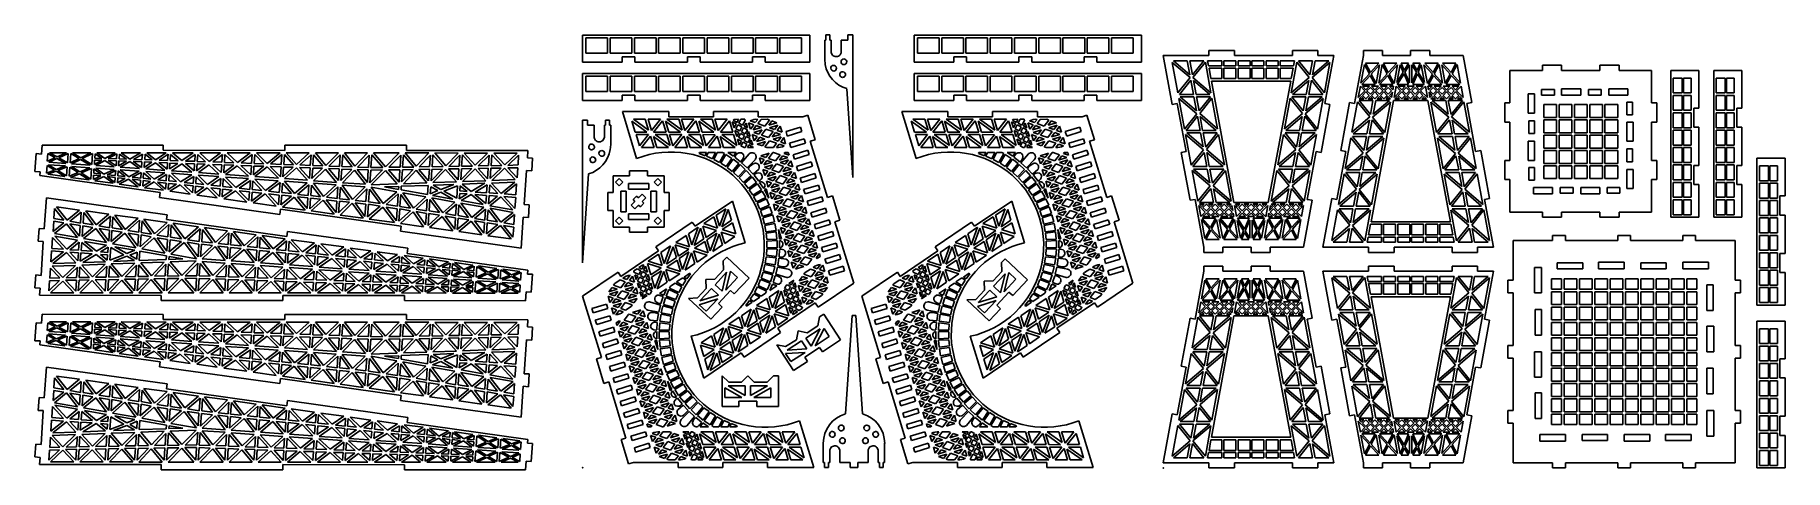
# Model space of a CAD drawing. Header units: millimetres. Extents: x -2 to 1368, y -62 to 278.
import ezdxf

# ---------------------------------------------------------------- set-up
doc = ezdxf.new("R2010")
doc.units = ezdxf.units.MM
doc.layers.add('CYAN', color=4, linetype='CONTINUOUS', true_color=0x00ffff)
doc.layers.add('RED', color=1, linetype='CONTINUOUS', true_color=0xff0000)

msp = doc.modelspace()

# ---------------------------------------------------------------- linework, layer by layer
at = {"layer": 'CYAN'}
for p, q in [((604.4, 277.9), (426.4, 277.9)), ((426.4, 277.9), (426.4, 256.9)), ((428.9, 263.9), (428.9, 275.9)), ((428.9, 275.9), (445.9, 275.9)), ((445.9, 275.9), (445.9, 263.9)), ((447.9, 263.9), (447.9, 275.9)), ((447.9, 275.9), (464.9, 275.9)), ((464.9, 275.9), (464.9, 263.9)), ((466.9, 263.9), (466.9, 275.9)), ((466.9, 275.9), (483.9, 275.9)), ((483.9, 275.9), (483.9, 263.9)), ((485.9, 263.9), (485.9, 275.9)), ((485.9, 275.9), (502.9, 275.9)), ((502.9, 275.9), (502.9, 263.9)), ((504.9, 263.9), (504.9, 275.9)), ((504.9, 275.9), (521.9, 275.9)), ((521.9, 275.9), (521.9, 263.9)), ((523.9, 263.9), (523.9, 275.9)), ((523.9, 275.9), (540.9, 275.9)), ((540.9, 275.9), (540.9, 263.9)), ((542.9, 263.9), (542.9, 275.9)), ((542.9, 275.9), (559.9, 275.9)), ((559.9, 275.9), (559.9, 263.9)), ((561.9, 263.9), (561.9, 275.9)), ((561.9, 275.9), (578.9, 275.9)), ((578.9, 275.9), (578.9, 263.9)), ((580.9, 263.9), (580.9, 275.9)), ((580.9, 275.9), (597.9, 275.9)), ((597.9, 275.9), (597.9, 263.9)), ((604.4, 256.9), (604.4, 277.9)), ((620, 278.1), (617, 278.1)), ((617, 278.1), (617, 274.1)), ((620, 274.1), (620, 278.1)), ((638, 278.1), (634.2, 278.1)), ((634.2, 278.1), (634.2, 274.1)), ((638, 166.4), (638, 278.1)), ((864.1, 277.9), (686.1, 277.9)), ((686.1, 277.9), (686.1, 256.9)), ((688.6, 263.9), (688.6, 275.9)), ((688.6, 275.9), (705.6, 275.9)), ((705.6, 275.9), (705.6, 263.9)), ((707.6, 263.9), (707.6, 275.9)), ((707.6, 275.9), (724.6, 275.9)), ((724.6, 275.9), (724.6, 263.9)), ((726.6, 263.9), (726.6, 275.9)), ((726.6, 275.9), (743.6, 275.9)), ((743.6, 275.9), (743.6, 263.9)), ((745.6, 263.9), (745.6, 275.9)), ((745.6, 275.9), (762.6, 275.9)), ((762.6, 275.9), (762.6, 263.9)), ((764.6, 263.9), (764.6, 275.9)), ((764.6, 275.9), (781.6, 275.9)), ((781.6, 275.9), (781.6, 263.9)), ((783.6, 263.9), (783.6, 275.9)), ((783.6, 275.9), (800.6, 275.9)), ((800.6, 275.9), (800.6, 263.9)), ((802.6, 263.9), (802.6, 275.9)), ((802.6, 275.9), (819.6, 275.9)), ((819.6, 275.9), (819.6, 263.9)), ((821.6, 263.9), (821.6, 275.9)), ((821.6, 275.9), (838.6, 275.9)), ((838.6, 275.9), (838.6, 263.9)), ((840.6, 263.9), (840.6, 275.9)), ((840.6, 275.9), (857.6, 275.9)), ((857.6, 275.9), (857.6, 263.9)), ((864.1, 256.9), (864.1, 277.9)), ((445.9, 263.9), (428.9, 263.9)), ((464.9, 263.9), (447.9, 263.9)), ((457.4, 256.9), (457.4, 260.9)), ((457.4, 260.9), (467.4, 260.9)), ((483.9, 263.9), (466.9, 263.9)), ((467.4, 260.9), (467.4, 256.9)), ((502.9, 263.9), (485.9, 263.9)), ((521.9, 263.9), (504.9, 263.9)), ((508.4, 256.9), (508.4, 260.9)), ((508.4, 260.9), (518.4, 260.9)), ((518.4, 260.9), (518.4, 256.9)), ((540.9, 263.9), (523.9, 263.9)), ((559.9, 263.9), (542.9, 263.9)), ((559.4, 256.9), (559.4, 260.9)), ((559.4, 260.9), (569.4, 260.9)), ((578.9, 263.9), (561.9, 263.9)), ((569.4, 260.9), (569.4, 256.9)), ((597.9, 263.9), (580.9, 263.9)), ((617, 274.1), (616, 274.1)), ((616, 274.1), (616, 259.1)), ((621, 274.1), (620, 274.1)), ((621, 264.4), (621, 274.1)), ((621.2, 263.7), (621, 264.4)), ((622.1, 262.3), (621.2, 263.7)), ((628.8, 264.1), (628.1, 262.5)), ((628.9, 264.7), (628.8, 264.1)), ((629, 274.1), (628.9, 264.7)), ((634.2, 274.1), (629, 274.1)), ((705.6, 263.9), (688.6, 263.9)), ((724.6, 263.9), (707.6, 263.9)), ((717.1, 256.9), (717.1, 260.9)), ((717.1, 260.9), (727.1, 260.9)), ((743.6, 263.9), (726.6, 263.9)), ((727.1, 260.9), (727.1, 256.9)), ((762.6, 263.9), (745.6, 263.9)), ((781.6, 263.9), (764.6, 263.9)), ((768.1, 256.9), (768.1, 260.9)), ((768.1, 260.9), (778.1, 260.9)), ((778.1, 260.9), (778.1, 256.9)), ((800.6, 263.9), (783.6, 263.9)), ((819.6, 263.9), (802.6, 263.9)), ((819.1, 256.9), (819.1, 260.9)), ((819.1, 260.9), (829.1, 260.9)), ((838.6, 263.9), (821.6, 263.9)), ((829.1, 260.9), (829.1, 256.9)), ((857.6, 263.9), (840.6, 263.9)), ((881.1, 261.9), (888.2, 223.7)), ((916.9, 261.9), (881.1, 261.9)), ((936.9, 265.9), (916.9, 265.9)), ((916.9, 265.9), (916.9, 261.9)), ((936.9, 261.9), (936.9, 265.9)), ((982.3, 261.9), (936.9, 261.9)), ((1002.3, 265.9), (982.3, 265.9)), ((982.3, 265.9), (982.3, 261.9)), ((1002.3, 261.9), (1002.3, 265.9)), ((1014.7, 261.9), (1002.3, 261.9)), ((1007.8, 224.4), (1014.7, 261.9)), ((1037.9, 261.9), (1031, 224.4)), ((1052.9, 265.9), (1037.9, 265.9)), ((1037.9, 265.9), (1037.9, 261.9)), ((1052.9, 261.9), (1052.9, 265.9)), ((1074.9, 261.9), (1052.9, 261.9)), ((1089.9, 265.9), (1074.9, 265.9)), ((1074.9, 265.9), (1074.9, 261.9)), ((1089.9, 261.9), (1089.9, 265.9)), ((1116, 261.9), (1089.9, 261.9)), ((1122.8, 225.1), (1116, 261.9)), ((426.4, 256.9), (457.4, 256.9)), ((604.4, 247.9), (426.4, 247.9)), ((426.4, 247.9), (426.4, 226.9)), ((467.4, 256.9), (508.4, 256.9)), ((518.4, 256.9), (559.4, 256.9)), ((569.4, 256.9), (604.4, 256.9)), ((604.4, 226.9), (604.4, 247.9)), ((616, 259.1), (616.3, 255)), ((686.1, 256.9), (717.1, 256.9)), ((864.1, 247.9), (686.1, 247.9)), ((686.1, 247.9), (686.1, 226.9)), ((727.1, 256.9), (768.1, 256.9)), ((778.1, 256.9), (819.1, 256.9)), ((829.1, 256.9), (864.1, 256.9)), ((864.1, 226.9), (864.1, 247.9)), ((888.2, 256.6), (902.2, 244.7)), ((892.6, 232.7), (888.2, 256.6)), ((889.2, 257.9), (899.9, 257.9)), ((901.9, 247), (889.2, 257.9)), ((899.9, 257.9), (901.9, 247)), ((901.9, 257.9), (912.8, 257.9)), ((904, 246.8), (901.9, 257.9)), ((912.8, 257.9), (904, 246.8)), ((904.4, 244.9), (914.1, 256.8)), ((914.1, 256.8), (918.5, 232.9)), ((915.9, 257.9), (927, 257.9)), ((916.6, 253.9), (915.9, 257.9)), ((927, 253.9), (916.6, 253.9)), ((917, 252.2), (927, 252.2)), ((918.5, 243.9), (917, 252.2)), ((927, 257.9), (927, 253.9)), ((927, 252.2), (927, 243.9)), ((928.7, 253.9), (928.7, 257.9)), ((928.7, 257.9), (938.1, 257.9)), ((938.1, 253.9), (928.7, 253.9)), ((928.7, 243.9), (928.7, 252.2)), ((928.7, 252.2), (938.1, 252.2)), ((938.1, 257.9), (938.1, 253.9)), ((938.1, 252.2), (938.1, 243.9)), ((939.8, 253.9), (939.8, 257.9)), ((939.8, 257.9), (949.2, 257.9)), ((949.2, 253.9), (939.8, 253.9)), ((939.8, 252.2), (949.2, 252.2)), ((939.8, 243.9), (939.8, 252.2)), ((949.2, 257.9), (949.2, 253.9)), ((949.2, 252.2), (949.2, 243.9)), ((950.6, 253.9), (950.6, 257.9)), ((950.6, 257.9), (960, 257.9)), ((960, 253.9), (950.6, 253.9)), ((950.6, 252.2), (960, 252.2)), ((950.6, 243.9), (950.6, 252.2)), ((960, 257.9), (960, 253.9)), ((960, 252.2), (960, 243.9)), ((961.7, 253.9), (961.7, 257.9)), ((961.7, 257.9), (971.1, 257.9)), ((971.1, 253.9), (961.7, 253.9)), ((961.7, 252.2), (971.1, 252.2)), ((961.7, 243.9), (961.7, 252.2)), ((971.1, 257.9), (971.1, 253.9)), ((971.1, 252.2), (971.1, 243.9)), ((972.8, 253.9), (972.8, 257.9)), ((972.8, 257.9), (984, 257.9)), ((983.2, 253.9), (972.8, 253.9)), ((972.8, 252.2), (982.9, 252.2)), ((972.8, 243.9), (972.8, 252.2)), ((981.4, 232.9), (985.8, 256.8)), ((982.9, 252.2), (981.4, 243.9)), ((984, 257.9), (983.2, 253.9)), ((985.8, 256.8), (995.4, 244.9)), ((987, 257.9), (998, 257.9)), ((995.9, 246.8), (987, 257.9)), ((998, 257.9), (995.9, 246.8)), ((997.7, 244.7), (1011.7, 256.6)), ((1010.7, 257.9), (998, 247)), ((998, 247), (1000, 257.9)), ((1000, 257.9), (1010.7, 257.9)), ((1011.7, 256.6), (1007.3, 232.7)), ((1036, 240.3), (1038.7, 254.9)), ((1042.6, 247.6), (1036, 240.3)), ((1038.7, 254.9), (1042.6, 247.6)), ((1043.4, 248.6), (1039.5, 255.9)), ((1039.5, 255.9), (1050, 255.9)), ((1050, 255.9), (1043.4, 248.6)), ((1044, 247.4), (1050.6, 254.8)), ((1047.9, 240.1), (1044, 247.4)), ((1050.6, 254.8), (1047.9, 240.1)), ((1050, 240.3), (1052.7, 254.9)), ((1056.5, 247.6), (1050, 240.3)), ((1052.7, 254.9), (1056.5, 247.6)), ((1057.4, 248.6), (1053.5, 255.9)), ((1053.5, 255.9), (1064, 255.9)), ((1064, 255.9), (1057.4, 248.6)), ((1058, 247.4), (1064.6, 254.8)), ((1061.9, 240.1), (1058, 247.4)), ((1064.6, 254.8), (1061.9, 240.1)), ((1064, 240.8), (1066.6, 254.8)), ((1069.1, 249.1), (1064, 240.8)), ((1064.4, 239.2), (1069.7, 247.7)), ((1066.6, 254.8), (1069.1, 249.1)), ((1069.8, 250.3), (1067.5, 255.9)), ((1067.5, 255.9), (1073.2, 255.9)), ((1069.7, 247.7), (1073.3, 239.2)), ((1073.2, 255.9), (1069.8, 250.3)), ((1070.4, 249), (1073.9, 254.7)), ((1073.9, 240.7), (1070.4, 249)), ((1073.9, 254.7), (1073.9, 240.7)), ((1075.9, 254.7), (1079.5, 249)), ((1075.9, 240.7), (1075.9, 254.7)), ((1079.5, 249), (1075.9, 240.7)), ((1080, 250.3), (1076.6, 255.9)), ((1076.6, 255.9), (1082.4, 255.9)), ((1076.6, 239.2), (1080.2, 247.7)), ((1082.4, 255.9), (1080, 250.3)), ((1080.2, 247.7), (1085.4, 239.2)), ((1080.8, 249.1), (1083.2, 254.8)), ((1085.8, 240.8), (1080.8, 249.1)), ((1083.2, 254.8), (1085.8, 240.8)), ((1085.3, 254.8), (1091.9, 247.4)), ((1088, 240.1), (1085.3, 254.8)), ((1092.5, 248.6), (1085.9, 255.9)), ((1085.9, 255.9), (1096.4, 255.9)), ((1091.9, 247.4), (1088, 240.1)), ((1096.4, 255.9), (1092.5, 248.6)), ((1093.3, 247.6), (1097.2, 254.9)), ((1099.9, 240.3), (1093.3, 247.6)), ((1097.2, 254.9), (1099.9, 240.3)), ((1099.3, 254.8), (1105.9, 247.4)), ((1102, 240.1), (1099.3, 254.8)), ((1106.5, 248.6), (1099.9, 255.9)), ((1099.9, 255.9), (1110.3, 255.9)), ((1105.9, 247.4), (1102, 240.1)), ((1110.3, 255.9), (1106.5, 248.6)), ((1107.3, 247.6), (1111.2, 254.9)), ((1113.9, 240.3), (1107.3, 247.6)), ((1111.2, 254.9), (1113.9, 240.3)), ((1178.1, 250.4), (1152.6, 250.4)), ((1152.6, 250.4), (1152.6, 224.9)), ((1193.1, 254.4), (1178.1, 254.4)), ((1178.1, 254.4), (1178.1, 250.4)), ((1193.1, 250.4), (1193.1, 254.4)), ((1223.1, 250.4), (1193.1, 250.4)), ((1238.1, 254.4), (1223.1, 254.4)), ((1223.1, 254.4), (1223.1, 250.4)), ((1238.1, 250.4), (1238.1, 254.4)), ((1263.6, 250.4), (1238.1, 250.4)), ((1263.6, 224.9), (1263.6, 250.4)), ((1300.6, 250.4), (1278.6, 250.4)), ((1278.6, 250.4), (1278.6, 135.4)), ((1300.6, 220.9), (1300.6, 250.4)), ((1334.3, 250.4), (1312.3, 250.4)), ((1312.3, 250.4), (1312.3, 135.4)), ((1334.3, 220.9), (1334.3, 250.4)), ((428.9, 233.9), (428.9, 245.9)), ((428.9, 245.9), (445.9, 245.9)), ((445.9, 233.9), (428.9, 233.9)), ((445.9, 245.9), (445.9, 233.9)), ((447.9, 233.9), (447.9, 245.9)), ((447.9, 245.9), (464.9, 245.9)), ((464.9, 233.9), (447.9, 233.9)), ((464.9, 245.9), (464.9, 233.9)), ((466.9, 233.9), (466.9, 245.9)), ((466.9, 245.9), (483.9, 245.9)), ((483.9, 233.9), (466.9, 233.9)), ((483.9, 245.9), (483.9, 233.9)), ((485.9, 233.9), (485.9, 245.9)), ((485.9, 245.9), (502.9, 245.9)), ((502.9, 233.9), (485.9, 233.9)), ((502.9, 245.9), (502.9, 233.9)), ((504.9, 233.9), (504.9, 245.9)), ((504.9, 245.9), (521.9, 245.9)), ((521.9, 233.9), (504.9, 233.9)), ((521.9, 245.9), (521.9, 233.9)), ((523.9, 233.9), (523.9, 245.9)), ((523.9, 245.9), (540.9, 245.9)), ((540.9, 233.9), (523.9, 233.9)), ((540.9, 245.9), (540.9, 233.9)), ((542.9, 233.9), (542.9, 245.9)), ((542.9, 245.9), (559.9, 245.9)), ((559.9, 233.9), (542.9, 233.9)), ((559.9, 245.9), (559.9, 233.9)), ((561.9, 233.9), (561.9, 245.9)), ((561.9, 245.9), (578.9, 245.9)), ((578.9, 233.9), (561.9, 233.9)), ((578.9, 245.9), (578.9, 233.9)), ((580.9, 233.9), (580.9, 245.9)), ((580.9, 245.9), (597.9, 245.9)), ((597.9, 233.9), (580.9, 233.9)), ((597.9, 245.9), (597.9, 233.9)), ((633.2, 236), (638, 166.4)), ((688.6, 233.9), (688.6, 245.9)), ((688.6, 245.9), (705.6, 245.9)), ((705.6, 233.9), (688.6, 233.9)), ((705.6, 245.9), (705.6, 233.9)), ((707.6, 233.9), (707.6, 245.9)), ((707.6, 245.9), (724.6, 245.9)), ((724.6, 233.9), (707.6, 233.9)), ((724.6, 245.9), (724.6, 233.9)), ((726.6, 233.9), (726.6, 245.9)), ((726.6, 245.9), (743.6, 245.9)), ((743.6, 233.9), (726.6, 233.9)), ((743.6, 245.9), (743.6, 233.9)), ((745.6, 233.9), (745.6, 245.9)), ((745.6, 245.9), (762.6, 245.9)), ((762.6, 233.9), (745.6, 233.9)), ((762.6, 245.9), (762.6, 233.9)), ((764.6, 233.9), (764.6, 245.9)), ((764.6, 245.9), (781.6, 245.9)), ((781.6, 233.9), (764.6, 233.9)), ((781.6, 245.9), (781.6, 233.9)), ((783.6, 233.9), (783.6, 245.9)), ((783.6, 245.9), (800.6, 245.9)), ((800.6, 233.9), (783.6, 233.9)), ((800.6, 245.9), (800.6, 233.9)), ((802.6, 233.9), (802.6, 245.9)), ((802.6, 245.9), (819.6, 245.9)), ((819.6, 233.9), (802.6, 233.9)), ((819.6, 245.9), (819.6, 233.9)), ((821.6, 233.9), (821.6, 245.9)), ((821.6, 245.9), (838.6, 245.9)), ((838.6, 233.9), (821.6, 233.9)), ((838.6, 245.9), (838.6, 233.9)), ((840.6, 233.9), (840.6, 245.9)), ((840.6, 245.9), (857.6, 245.9)), ((857.6, 233.9), (840.6, 233.9)), ((857.6, 245.9), (857.6, 233.9)), ((902.2, 244.7), (892.6, 232.7)), ((893.8, 231.6), (902.7, 242.7)), ((902.7, 242.7), (904.7, 231.6)), ((918.5, 232.9), (904.4, 244.9)), ((906.8, 231.6), (904.8, 242.5)), ((904.8, 242.5), (917.5, 231.6)), ((927, 243.9), (918.5, 243.9)), ((918.9, 241.9), (981, 241.9)), ((936.5, 146.9), (918.9, 241.9)), ((938.1, 243.9), (928.7, 243.9)), ((949.2, 243.9), (939.8, 243.9)), ((960, 243.9), (950.6, 243.9)), ((971.1, 243.9), (961.7, 243.9)), ((981, 241.9), (963.4, 146.9)), ((981.4, 243.9), (972.8, 243.9)), ((995.4, 244.9), (981.4, 232.9)), ((982.4, 231.6), (995.1, 242.5)), ((995.1, 242.5), (993.1, 231.6)), ((995.1, 231.6), (997.2, 242.7)), ((997.2, 242.7), (1006.1, 231.6)), ((1007.3, 232.7), (997.7, 244.7)), ((1033.9, 229.2), (1035.5, 237.9)), ((1039, 234.3), (1033.9, 229.2)), ((1035.5, 237.9), (1039, 234.3)), ((1036.6, 239.2), (1043.2, 246.5)), ((1047, 239.2), (1036.6, 239.2)), ((1039.9, 235.2), (1037.2, 237.9)), ((1037.2, 237.9), (1042.6, 237.9)), ((1037.2, 230.8), (1039.9, 233.5)), ((1042.6, 237.9), (1039.9, 235.2)), ((1039.9, 233.5), (1042.5, 230.8)), ((1040.7, 234.3), (1043.4, 237)), ((1043.4, 231.7), (1040.7, 234.3)), ((1043.2, 246.5), (1047, 239.2)), ((1043.4, 237), (1046, 234.3)), ((1046, 234.3), (1043.4, 231.7)), ((1044.2, 237.9), (1049.6, 237.9)), ((1046.9, 235.2), (1044.2, 237.9)), ((1044.2, 230.8), (1046.9, 233.5)), ((1049.6, 237.9), (1046.9, 235.2)), ((1046.9, 233.5), (1049.5, 230.8)), ((1047.7, 234.3), (1050.4, 237)), ((1050.4, 231.7), (1047.7, 234.3)), ((1050.4, 237), (1053, 234.3)), ((1053, 234.3), (1050.4, 231.7)), ((1050.6, 239.2), (1057.1, 246.5)), ((1061, 239.2), (1050.6, 239.2)), ((1053.9, 235.2), (1051.2, 237.9)), ((1051.2, 237.9), (1056.6, 237.9)), ((1051.2, 230.8), (1053.9, 233.5)), ((1056.6, 237.9), (1053.9, 235.2)), ((1053.9, 233.5), (1056.5, 230.8)), ((1054.7, 234.3), (1057.4, 237)), ((1057.4, 231.7), (1054.7, 234.3)), ((1057.1, 246.5), (1061, 239.2)), ((1057.4, 237), (1060, 234.3)), ((1060, 234.3), (1057.4, 231.7)), ((1060.9, 235.1), (1058.2, 237.9)), ((1058.2, 237.9), (1061.5, 237.9)), ((1058.2, 230.8), (1060.6, 233.2)), ((1060.6, 233.2), (1059.9, 229.2)), ((1061.5, 237.9), (1060.9, 235.1)), ((1061.9, 229.2), (1063.5, 237.9)), ((1067, 234.3), (1061.9, 229.2)), ((1063.5, 237.9), (1067, 234.3)), ((1073.3, 239.2), (1064.4, 239.2)), ((1067.9, 235.2), (1065.2, 237.9)), ((1065.2, 237.9), (1070.6, 237.9)), ((1065.2, 230.8), (1067.9, 233.5)), ((1070.6, 237.9), (1067.9, 235.2)), ((1067.9, 233.5), (1070.5, 230.8)), ((1068.7, 234.3), (1071.4, 237)), ((1071.4, 231.7), (1068.7, 234.3)), ((1071.4, 237), (1074, 234.3)), ((1074, 234.3), (1071.4, 231.7)), ((1074.9, 235.2), (1072.2, 237.9)), ((1072.2, 237.9), (1077.6, 237.9)), ((1072.2, 230.8), (1074.9, 233.5)), ((1077.6, 237.9), (1074.9, 235.2)), ((1074.9, 233.5), (1077.5, 230.8)), ((1075.7, 234.3), (1078.4, 237)), ((1078.4, 231.7), (1075.7, 234.3)), ((1085.4, 239.2), (1076.6, 239.2)), ((1078.4, 237), (1081, 234.3)), ((1081, 234.3), (1078.4, 231.7)), ((1081.9, 235.2), (1079.2, 237.9)), ((1079.2, 237.9), (1084.6, 237.9)), ((1079.2, 230.8), (1081.9, 233.5)), ((1084.6, 237.9), (1081.9, 235.2)), ((1081.9, 233.5), (1084.5, 230.8)), ((1082.7, 234.3), (1086.4, 238)), ((1088, 229.1), (1082.7, 234.3)), ((1086.4, 238), (1088, 229.1)), ((1088.9, 235.1), (1088.4, 237.9)), ((1088.4, 237.9), (1091.7, 237.9)), ((1088.9, 239.2), (1092.7, 246.5)), ((1099.3, 239.2), (1088.9, 239.2)), ((1091.7, 237.9), (1088.9, 235.1)), ((1090, 229.2), (1089.3, 233.2)), ((1089.3, 233.2), (1091.6, 230.8)), ((1089.8, 234.3), (1092.5, 237)), ((1092.5, 231.7), (1089.8, 234.3)), ((1092.5, 237), (1095.1, 234.3)), ((1095.1, 234.3), (1092.5, 231.7)), ((1092.7, 246.5), (1099.3, 239.2)), ((1096, 235.2), (1093.3, 237.9)), ((1093.3, 237.9), (1098.7, 237.9)), ((1093.3, 230.8), (1096, 233.5)), ((1098.7, 237.9), (1096, 235.2)), ((1096, 233.5), (1098.6, 230.8)), ((1096.8, 234.3), (1099.5, 237)), ((1099.5, 231.7), (1096.8, 234.3)), ((1099.5, 237), (1102.1, 234.3)), ((1102.1, 234.3), (1099.5, 231.7)), ((1103, 235.2), (1100.3, 237.9)), ((1100.3, 237.9), (1105.7, 237.9)), ((1100.3, 230.8), (1103, 233.5)), ((1102.8, 239.2), (1106.7, 246.5)), ((1113.3, 239.2), (1102.8, 239.2)), ((1105.7, 237.9), (1103, 235.2)), ((1103, 233.5), (1105.6, 230.8)), ((1103.8, 234.3), (1106.5, 237)), ((1106.5, 231.7), (1103.8, 234.3)), ((1106.5, 237), (1109.1, 234.3)), ((1109.1, 234.3), (1106.5, 231.7)), ((1106.7, 246.5), (1113.3, 239.2)), ((1110, 235.2), (1107.3, 237.9)), ((1107.3, 237.9), (1112.7, 237.9)), ((1107.3, 230.8), (1110, 233.5)), ((1112.7, 237.9), (1110, 235.2)), ((1110, 233.5), (1112.6, 230.8)), ((1110.8, 234.3), (1114.4, 237.9)), ((1116, 229.2), (1110.8, 234.3)), ((1114.4, 237.9), (1116, 229.2)), ((1177.5, 231.1), (1177.5, 235.4)), ((1177.5, 235.4), (1187.5, 235.4)), ((1187.5, 235.4), (1187.5, 231.1)), ((1193.1, 231.1), (1193.1, 236)), ((1193.1, 236), (1208.1, 236)), ((1208.1, 236), (1208.1, 231.1)), ((1214.1, 231.1), (1214.1, 235.4)), ((1214.1, 235.4), (1224.1, 235.4)), ((1224.1, 235.4), (1224.1, 231.1)), ((1230.1, 231.1), (1230.1, 236)), ((1230.1, 236), (1245.1, 236)), ((1245.1, 236), (1245.1, 231.1)), ((1280.6, 232.8), (1280.6, 244.4)), ((1280.6, 244.4), (1287.6, 244.4)), ((1287.6, 244.4), (1287.6, 232.8)), ((1288.6, 232.8), (1288.6, 244.4)), ((1288.6, 244.4), (1294.6, 244.4)), ((1294.6, 244.4), (1294.6, 232.8)), ((1314.3, 232.8), (1314.3, 244.4)), ((1314.3, 244.4), (1321.3, 244.4)), ((1321.3, 244.4), (1321.3, 232.8)), ((1322.3, 232.8), (1322.3, 244.4)), ((1322.3, 244.4), (1328.3, 244.4)), ((1328.3, 244.4), (1328.3, 232.8)), ((426.4, 226.9), (457.4, 226.9)), ((457.4, 226.9), (457.4, 230.9)), ((457.4, 230.9), (467.4, 230.9)), ((467.4, 230.9), (467.4, 226.9)), ((467.4, 226.9), (508.4, 226.9)), ((508.4, 226.9), (508.4, 230.9)), ((508.4, 230.9), (518.4, 230.9)), ((518.4, 230.9), (518.4, 226.9)), ((518.4, 226.9), (559.4, 226.9)), ((559.4, 226.9), (559.4, 230.9)), ((559.4, 230.9), (569.4, 230.9)), ((569.4, 230.9), (569.4, 226.9)), ((569.4, 226.9), (604.4, 226.9)), ((686.1, 226.9), (717.1, 226.9)), ((717.1, 226.9), (717.1, 230.9)), ((717.1, 230.9), (727.1, 230.9)), ((727.1, 230.9), (727.1, 226.9)), ((727.1, 226.9), (768.1, 226.9)), ((768.1, 226.9), (768.1, 230.9)), ((768.1, 230.9), (778.1, 230.9)), ((778.1, 230.9), (778.1, 226.9)), ((778.1, 226.9), (819.1, 226.9)), ((819.1, 226.9), (819.1, 230.9)), ((819.1, 230.9), (829.1, 230.9)), ((829.1, 230.9), (829.1, 226.9)), ((829.1, 226.9), (864.1, 226.9)), ((888.2, 223.7), (892.1, 224.4)), ((892.1, 224.4), (899, 186.9)), ((897.8, 204.4), (893.4, 228.4)), ((893.4, 228.4), (907.5, 216.4)), ((904.7, 231.6), (893.8, 231.6)), ((907.1, 218.8), (894.4, 229.6)), ((894.4, 229.6), (905.1, 229.6)), ((905.1, 229.6), (907.1, 218.8)), ((917.5, 231.6), (906.8, 231.6)), ((909.2, 218.6), (907.2, 229.6)), ((907.2, 229.6), (918.1, 229.6)), ((918.1, 229.6), (909.2, 218.6)), ((909.7, 216.6), (919.3, 228.6)), ((919.3, 228.6), (923.7, 204.6)), ((976.1, 204.6), (980.6, 228.6)), ((980.6, 228.6), (990.2, 216.6)), ((990.7, 218.6), (981.8, 229.6)), ((981.8, 229.6), (992.7, 229.6)), ((993.1, 231.6), (982.4, 231.6)), ((992.7, 229.6), (990.7, 218.6)), ((992.4, 216.4), (1006.5, 228.4)), ((1005.5, 229.6), (992.8, 218.8)), ((992.8, 218.8), (994.8, 229.6)), ((994.8, 229.6), (1005.5, 229.6)), ((1006.1, 231.6), (995.1, 231.6)), ((1006.5, 228.4), (1002, 204.4)), ((1004.8, 186.2), (1011.7, 223.7)), ((1011.7, 223.7), (1007.8, 224.4)), ((1027.1, 225.1), (1020.1, 187.6)), ((1031, 224.4), (1027.1, 225.1)), ((1028.9, 201.9), (1033.3, 225.8)), ((1033.3, 225.8), (1042.9, 213.9)), ((1043.4, 215.8), (1034.5, 226.9)), ((1034.5, 226.9), (1045.4, 226.9)), ((1034.6, 228.2), (1036.4, 230)), ((1038.2, 228.2), (1034.6, 228.2)), ((1036.4, 230), (1038.2, 228.2)), ((1039.9, 228.2), (1037.2, 230.8)), ((1042.5, 230.8), (1039.9, 228.2)), ((1041.6, 228.2), (1043.4, 230)), ((1045.2, 228.2), (1041.6, 228.2)), ((1043.4, 230), (1045.2, 228.2)), ((1045.4, 226.9), (1043.4, 215.8)), ((1043.9, 131.9), (1061.5, 226.9)), ((1046.9, 228.2), (1044.2, 230.8)), ((1045.1, 213.7), (1059.2, 225.6)), ((1058.2, 226.9), (1045.5, 216)), ((1045.5, 216), (1047.5, 226.9)), ((1049.5, 230.8), (1046.9, 228.2)), ((1047.5, 226.9), (1058.2, 226.9)), ((1048.6, 228.2), (1050.4, 230)), ((1052.2, 228.2), (1048.6, 228.2)), ((1050.4, 230), (1052.2, 228.2)), ((1053.9, 228.2), (1051.2, 230.8)), ((1056.5, 230.8), (1053.9, 228.2)), ((1059.2, 225.6), (1054.8, 201.7)), ((1055.6, 228.2), (1057.4, 230)), ((1059.2, 228.2), (1055.6, 228.2)), ((1057.4, 230), (1059.2, 228.2)), ((1059.9, 229.2), (1058.2, 230.8)), ((1061.5, 226.9), (1088.4, 226.9)), ((1062.6, 228.2), (1064.4, 230)), ((1066.2, 228.2), (1062.6, 228.2)), ((1064.4, 230), (1066.2, 228.2)), ((1067.9, 228.2), (1065.2, 230.8)), ((1070.5, 230.8), (1067.9, 228.2)), ((1069.6, 228.2), (1071.4, 230)), ((1073.2, 228.2), (1069.6, 228.2)), ((1071.4, 230), (1073.2, 228.2)), ((1074.9, 228.2), (1072.2, 230.8)), ((1077.5, 230.8), (1074.9, 228.2)), ((1076.6, 228.2), (1078.4, 230)), ((1080.2, 228.2), (1076.6, 228.2)), ((1078.4, 230), (1080.2, 228.2)), ((1081.9, 228.2), (1079.2, 230.8)), ((1084.5, 230.8), (1081.9, 228.2)), ((1083.6, 228.2), (1085.4, 230)), ((1087.2, 228.2), (1083.6, 228.2)), ((1085.4, 230), (1087.2, 228.2)), ((1088.4, 226.9), (1106, 131.9)), ((1091.6, 230.8), (1090, 229.2)), ((1090.7, 228.2), (1092.5, 230)), ((1094.3, 228.2), (1090.7, 228.2)), ((1095.1, 201.7), (1090.7, 225.6)), ((1090.7, 225.6), (1104.7, 213.7)), ((1104.4, 216), (1091.7, 226.9)), ((1091.7, 226.9), (1102.4, 226.9)), ((1092.5, 230), (1094.3, 228.2)), ((1096, 228.2), (1093.3, 230.8)), ((1098.6, 230.8), (1096, 228.2)), ((1097.7, 228.2), (1099.5, 230)), ((1101.3, 228.2), (1097.7, 228.2)), ((1099.5, 230), (1101.3, 228.2)), ((1103, 228.2), (1100.3, 230.8)), ((1102.4, 226.9), (1104.4, 216)), ((1105.6, 230.8), (1103, 228.2)), ((1106.5, 215.8), (1104.4, 226.9)), ((1104.4, 226.9), (1115.4, 226.9)), ((1104.7, 228.2), (1106.5, 230)), ((1108.3, 228.2), (1104.7, 228.2)), ((1106.5, 230), (1108.3, 228.2)), ((1115.4, 226.9), (1106.5, 215.8)), ((1107, 213.9), (1116.6, 225.8)), ((1110, 228.2), (1107.3, 230.8)), ((1112.6, 230.8), (1110, 228.2)), ((1111.7, 228.2), (1113.5, 230)), ((1115.3, 228.2), (1111.7, 228.2)), ((1113.5, 230), (1115.3, 228.2)), ((1116.6, 225.8), (1121, 201.9)), ((1118.9, 224.4), (1122.8, 225.1)), ((1125.8, 186.9), (1118.9, 224.4)), ((1152.6, 224.9), (1148.6, 224.9)), ((1148.6, 224.9), (1148.6, 209.9)), ((1167, 216.9), (1167, 231.9)), ((1167, 231.9), (1171.8, 231.9)), ((1171.8, 231.9), (1171.8, 216.9)), ((1187.5, 231.1), (1177.5, 231.1)), ((1179.1, 213.6), (1179.1, 223.6)), ((1179.1, 223.6), (1189.1, 223.6)), ((1189.1, 223.6), (1189.1, 213.6)), ((1191.1, 213.6), (1191.1, 223.6)), ((1191.1, 223.6), (1201.1, 223.6)), ((1208.1, 231.1), (1193.1, 231.1)), ((1201.1, 223.6), (1201.1, 213.6)), ((1203.1, 213.6), (1203.1, 223.6)), ((1203.1, 223.6), (1213.1, 223.6)), ((1213.1, 223.6), (1213.1, 213.6)), ((1224.1, 231.1), (1214.1, 231.1)), ((1215.1, 213.6), (1215.1, 223.6)), ((1215.1, 223.6), (1225.1, 223.6)), ((1225.1, 223.6), (1225.1, 213.6)), ((1227.1, 213.6), (1227.1, 223.6)), ((1227.1, 223.6), (1237.1, 223.6)), ((1245.1, 231.1), (1230.1, 231.1)), ((1237.1, 223.6), (1237.1, 213.6)), ((1244.3, 215.5), (1244.3, 225.5)), ((1244.3, 225.5), (1248.6, 225.5)), ((1248.6, 225.5), (1248.6, 215.5)), ((1267.6, 224.9), (1263.6, 224.9)), ((1267.6, 209.9), (1267.6, 224.9)), ((1287.6, 232.8), (1280.6, 232.8)), ((1280.6, 219.1), (1280.6, 230.8)), ((1280.6, 230.8), (1287.6, 230.8)), ((1287.6, 230.8), (1287.6, 219.1)), ((1294.6, 232.8), (1288.6, 232.8)), ((1288.6, 219.1), (1288.6, 230.8)), ((1288.6, 230.8), (1294.6, 230.8)), ((1294.6, 230.8), (1294.6, 219.1)), ((1296.6, 205.9), (1296.6, 220.9)), ((1296.6, 220.9), (1300.6, 220.9)), ((1321.3, 232.8), (1314.3, 232.8)), ((1314.3, 219.1), (1314.3, 230.8)), ((1314.3, 230.8), (1321.3, 230.8)), ((1321.3, 230.8), (1321.3, 219.1)), ((1328.3, 232.8), (1322.3, 232.8)), ((1322.3, 219.1), (1322.3, 230.8)), ((1322.3, 230.8), (1328.3, 230.8)), ((1328.3, 230.8), (1328.3, 219.1)), ((1330.3, 205.9), (1330.3, 220.9)), ((1330.3, 220.9), (1334.3, 220.9)), ((430.2, 211.4), (426.4, 211.4)), ((426.4, 211.4), (426.4, 99.8)), ((430.2, 207.4), (430.2, 211.4)), ((435.4, 207.4), (430.2, 207.4)), ((435.4, 197.7), (435.4, 207.4)), ((444.4, 207.4), (443.4, 207.4)), ((443.4, 207.4), (443.4, 198.1)), ((447.4, 211.4), (444.4, 211.4)), ((444.4, 211.4), (444.4, 207.4)), ((447.4, 207.4), (447.4, 211.4)), ((448.4, 207.4), (447.4, 207.4)), ((448.4, 192.4), (448.4, 207.4)), ((493.8, 218.1), (457.5, 218.1)), ((457.5, 218.1), (468.7, 181.3)), ((465, 210.5), (476.8, 202.1)), ((467.6, 202.1), (465, 210.5)), ((466.3, 212.1), (475.5, 212.1)), ((478.1, 203.6), (466.3, 212.1)), ((475.5, 212.1), (478.1, 203.6)), ((480.3, 203.2), (477.6, 212.1)), ((477.6, 212.1), (487.3, 212.1)), ((487.3, 212.1), (480.3, 203.2)), ((482, 202.1), (489, 210.9)), ((489, 210.9), (491.7, 202.1)), ((491.2, 210.5), (503, 202.1)), ((493.8, 202.1), (491.2, 210.5)), ((492.4, 212.1), (501.7, 212.1)), ((504.3, 203.6), (492.4, 212.1)), ((493.8, 214.1), (493.8, 218.1)), ((528.8, 214.1), (493.8, 214.1)), ((501.7, 212.1), (504.3, 203.6)), ((503.8, 212.1), (513.5, 212.1)), ((506.5, 203.2), (503.8, 212.1)), ((513.5, 212.1), (506.5, 203.2)), ((508.2, 202.1), (515.1, 210.9)), ((515.1, 210.9), (517.8, 202.1)), ((519.9, 202.1), (517.3, 210.5)), ((517.3, 210.5), (529.1, 202.1)), ((530.4, 203.6), (518.6, 212.1)), ((518.6, 212.1), (527.8, 212.1)), ((527.8, 212.1), (530.4, 203.6)), ((563.8, 218.1), (528.8, 218.1)), ((528.8, 218.1), (528.8, 214.1)), ((532.6, 203.2), (529.9, 212.1)), ((529.9, 212.1), (539.6, 212.1)), ((539.6, 212.1), (532.6, 203.2)), ((534.3, 202), (541.3, 210.9)), ((541.3, 210.9), (544, 202)), ((545, 205.4), (543.6, 210)), ((543.6, 210), (546.7, 208.4)), ((544.3, 211.4), (544.7, 212)), ((547.4, 209.7), (544.3, 211.4)), ((544.7, 212), (548.6, 212.1)), ((546.7, 208.4), (545, 205.4)), ((546.4, 204.7), (548, 207.7)), ((548.6, 212.1), (547.4, 209.7)), ((548, 207.7), (551, 206.1)), ((548.7, 209), (550.3, 212.1)), ((551.7, 207.4), (548.7, 209)), ((551, 206.1), (549.4, 203)), ((550.3, 212.1), (553.5, 212.1)), ((553.7, 211.1), (551.7, 207.4)), ((553, 206.7), (554.4, 209.1)), ((555.5, 205.4), (553, 206.7)), ((553.5, 212.1), (553.7, 211.1)), ((554.4, 209.1), (555.5, 205.4)), ((556.4, 209.2), (560.4, 207.8)), ((557.9, 204.4), (556.4, 209.2)), ((561.6, 209.5), (557.7, 210.9)), ((560.4, 207.8), (557.9, 204.4)), ((559.9, 203.7), (562.4, 207.1)), ((566.4, 205.7), (559.9, 203.7)), ((563.6, 212), (561.6, 209.5)), ((562.4, 207.1), (566.4, 205.7)), ((563.6, 208.8), (566.1, 212)), ((569.2, 206.8), (563.6, 208.8)), ((563.8, 214.1), (563.8, 218.1)), ((598.9, 214), (563.8, 214.1)), ((566.1, 212), (571.2, 212.1)), ((572.7, 211.5), (569.2, 206.8)), ((571.2, 212.1), (572.7, 211.5)), ((572.1, 207.4), (574.7, 210.8)), ((578.6, 209.4), (572.1, 207.4)), ((572.7, 205.5), (579.2, 207.5)), ((574.7, 210.8), (578.6, 209.4)), ((579.2, 207.5), (576.7, 204.1)), ((578.7, 203.4), (581.2, 206.8)), ((581.2, 206.8), (582.7, 202)), ((585.7, 202.5), (597.1, 206)), ((597.1, 206), (598.2, 202.5)), ((602.7, 215.2), (598.9, 214)), ((608.5, 196.1), (602.7, 215.2)), ((712.5, 218.1), (676.3, 218.1)), ((676.3, 218.1), (687.5, 181.3)), ((683.8, 210.5), (695.6, 202.1)), ((686.4, 202.1), (683.8, 210.5)), ((685, 212.1), (694.3, 212.1)), ((696.9, 203.6), (685, 212.1)), ((694.3, 212.1), (696.9, 203.6)), ((699.1, 203.2), (696.4, 212.1)), ((696.4, 212.1), (706.1, 212.1)), ((706.1, 212.1), (699.1, 203.2)), ((700.8, 202.1), (707.7, 210.9)), ((707.7, 210.9), (710.4, 202.1)), ((709.9, 210.5), (721.7, 202.1)), ((712.5, 202.1), (709.9, 210.5)), ((711.2, 212.1), (720.4, 212.1)), ((723, 203.6), (711.2, 212.1)), ((712.5, 214.1), (712.5, 218.1)), ((747.5, 214.1), (712.5, 214.1)), ((720.4, 212.1), (723, 203.6)), ((722.5, 212.1), (732.2, 212.1)), ((725.2, 203.2), (722.5, 212.1)), ((732.2, 212.1), (725.2, 203.2)), ((726.9, 202.1), (733.9, 210.9)), ((733.9, 210.9), (736.6, 202.1)), ((738.7, 202.1), (736.1, 210.5)), ((736.1, 210.5), (747.9, 202.1)), ((749.2, 203.6), (737.3, 212.1)), ((737.3, 212.1), (746.6, 212.1)), ((746.6, 212.1), (749.2, 203.6)), ((782.6, 218.1), (747.5, 218.1)), ((747.5, 218.1), (747.5, 214.1)), ((751.4, 203.2), (748.7, 212.1)), ((748.7, 212.1), (758.4, 212.1)), ((758.4, 212.1), (751.4, 203.2)), ((753.1, 202), (760, 210.9)), ((760, 210.9), (762.7, 202)), ((763.8, 205.4), (762.4, 210)), ((762.4, 210), (765.4, 208.4)), ((763.1, 211.4), (763.4, 212)), ((766.1, 209.7), (763.1, 211.4)), ((763.4, 212), (767.3, 212.1)), ((765.4, 208.4), (763.8, 205.4)), ((765.1, 204.7), (766.7, 207.7)), ((767.3, 212.1), (766.1, 209.7)), ((766.7, 207.7), (769.8, 206.1)), ((767.4, 209), (769, 212.1)), ((770.5, 207.4), (767.4, 209)), ((769.8, 206.1), (768.2, 203)), ((769, 212.1), (772.2, 212.1)), ((772.5, 211.1), (770.5, 207.4)), ((771.8, 206.7), (773.1, 209.1)), ((774.2, 205.4), (771.8, 206.7)), ((772.2, 212.1), (772.5, 211.1)), ((773.1, 209.1), (774.2, 205.4)), ((775.2, 209.2), (779.2, 207.8)), ((776.6, 204.4), (775.2, 209.2)), ((780.4, 209.5), (776.4, 210.9)), ((779.2, 207.8), (776.6, 204.4)), ((778.6, 203.7), (781.1, 207.1)), ((785.1, 205.7), (778.6, 203.7)), ((782.3, 212), (780.4, 209.5)), ((781.1, 207.1), (785.1, 205.7)), ((782.4, 208.8), (784.8, 212)), ((787.9, 206.8), (782.4, 208.8)), ((782.6, 214.1), (782.6, 218.1)), ((817.6, 214), (782.6, 214.1)), ((784.8, 212), (790, 212.1)), ((791.4, 211.5), (787.9, 206.8)), ((790, 212.1), (791.4, 211.5)), ((790.9, 207.4), (793.4, 210.8)), ((797.4, 209.4), (790.9, 207.4)), ((791.5, 205.5), (798, 207.5)), ((793.4, 210.8), (797.4, 209.4)), ((798, 207.5), (795.5, 204.1)), ((797.4, 203.4), (799.9, 206.8)), ((799.9, 206.8), (801.4, 202)), ((804.4, 202.5), (815.9, 206)), ((815.9, 206), (816.9, 202.5)), ((821.4, 215.2), (817.6, 214)), ((827.3, 196.1), (821.4, 215.2)), ((907.5, 216.4), (897.8, 204.4)), ((899.1, 203.4), (907.9, 214.4)), ((907.9, 214.4), (910, 203.4)), ((923.7, 204.6), (909.7, 216.6)), ((912, 203.4), (910, 214.2)), ((910, 214.2), (922.7, 203.4)), ((990.2, 216.6), (976.1, 204.6)), ((977.1, 203.4), (989.9, 214.2)), ((989.9, 214.2), (987.9, 203.4)), ((989.9, 203.4), (991.9, 214.4)), ((991.9, 214.4), (1000.8, 203.4)), ((1002, 204.4), (992.4, 216.4)), ((1042.9, 213.9), (1028.9, 201.9)), ((1029.9, 200.6), (1042.6, 211.5)), ((1042.6, 211.5), (1040.6, 200.6)), ((1042.6, 200.6), (1044.7, 211.7)), ((1044.7, 211.7), (1053.5, 200.6)), ((1054.8, 201.7), (1045.1, 213.7)), ((1104.7, 213.7), (1095.1, 201.7)), ((1096.3, 200.6), (1105.2, 211.7)), ((1105.2, 211.7), (1107.3, 200.6)), ((1121, 201.9), (1107, 213.9)), ((1109.3, 200.6), (1107.3, 211.5)), ((1107.3, 211.5), (1120, 200.6)), ((1148.6, 209.9), (1152.6, 209.9)), ((1152.6, 209.9), (1152.6, 179.9)), ((1171.8, 216.9), (1167, 216.9)), ((1167.5, 200.9), (1167.5, 210.9)), ((1167.5, 210.9), (1171.8, 210.9)), ((1171.8, 210.9), (1171.8, 200.9)), ((1189.1, 213.6), (1179.1, 213.6)), ((1179.1, 211.6), (1189.1, 211.6)), ((1179.1, 201.6), (1179.1, 211.6)), ((1189.1, 211.6), (1189.1, 201.6)), ((1201.1, 213.6), (1191.1, 213.6)), ((1191.1, 211.6), (1201.1, 211.6)), ((1191.1, 201.6), (1191.1, 211.6)), ((1201.1, 211.6), (1201.1, 201.6)), ((1213.1, 213.6), (1203.1, 213.6)), ((1203.1, 211.6), (1213.1, 211.6)), ((1203.1, 201.6), (1203.1, 211.6)), ((1213.1, 211.6), (1213.1, 201.6)), ((1225.1, 213.6), (1215.1, 213.6)), ((1215.1, 211.6), (1225.1, 211.6)), ((1215.1, 201.6), (1215.1, 211.6)), ((1225.1, 211.6), (1225.1, 201.6)), ((1237.1, 213.6), (1227.1, 213.6)), ((1227.1, 201.6), (1227.1, 211.6)), ((1227.1, 211.6), (1237.1, 211.6)), ((1237.1, 211.6), (1237.1, 201.6)), ((1248.6, 215.5), (1244.3, 215.5)), ((1244.3, 194.9), (1244.3, 209.9)), ((1244.3, 209.9), (1249.2, 209.9)), ((1249.2, 209.9), (1249.2, 194.9)), ((1263.6, 179.9), (1263.6, 209.9)), ((1263.6, 209.9), (1267.6, 209.9)), ((1287.6, 219.1), (1280.6, 219.1)), ((1280.6, 205.5), (1280.6, 217.1)), ((1280.6, 217.1), (1287.6, 217.1)), ((1287.6, 217.1), (1287.6, 205.5)), ((1294.6, 219.1), (1288.6, 219.1)), ((1288.6, 205.5), (1288.6, 217.1)), ((1288.6, 217.1), (1294.6, 217.1)), ((1294.6, 217.1), (1294.6, 205.5)), ((1300.6, 205.9), (1296.6, 205.9)), ((1300.6, 175.9), (1300.6, 205.9)), ((1321.3, 219.1), (1314.3, 219.1)), ((1314.3, 205.5), (1314.3, 217.1)), ((1314.3, 217.1), (1321.3, 217.1)), ((1321.3, 217.1), (1321.3, 205.5)), ((1328.3, 219.1), (1322.3, 219.1)), ((1322.3, 205.5), (1322.3, 217.1)), ((1322.3, 217.1), (1328.3, 217.1)), ((1328.3, 217.1), (1328.3, 205.5)), ((1334.3, 205.9), (1330.3, 205.9)), ((1334.3, 175.9), (1334.3, 205.9)), ((3, 191.9), (2.5, 184.9)), ((97.9, 191.8), (3, 191.9)), ((435.6, 197.1), (435.4, 197.7)), ((436.5, 195.6), (435.6, 197.1)), ((443.3, 197.4), (442.5, 195.9)), ((443.4, 198.1), (443.3, 197.4)), ((448, 188.3), (448.4, 192.4)), ((476.8, 202.1), (467.6, 202.1)), ((468.2, 200.1), (477.9, 200.1)), ((470.9, 191.2), (468.2, 200.1)), ((477.9, 200.1), (470.9, 191.2)), ((472.6, 190.1), (479.6, 199)), ((479.6, 199), (482.3, 190.1)), ((484.4, 190.1), (481.8, 198.5)), ((481.8, 198.5), (493.6, 190.1)), ((491.7, 202.1), (482, 202.1)), ((483.1, 200.1), (492.3, 200.1)), ((494.9, 191.6), (483.1, 200.1)), ((492.3, 200.1), (494.9, 191.6)), ((503, 202.1), (493.8, 202.1)), ((497.1, 191.2), (494.4, 200.1)), ((494.4, 200.1), (504, 200.1)), ((504, 200.1), (497.1, 191.2)), ((498.7, 190.1), (505.7, 198.9)), ((505.7, 198.9), (508.4, 190.1)), ((507.9, 198.5), (519.8, 190.1)), ((510.5, 190.1), (507.9, 198.5)), ((517.8, 202.1), (508.2, 202.1)), ((509.2, 200.1), (518.4, 200.1)), ((521, 191.6), (509.2, 200.1)), ((518.4, 200.1), (521, 191.6)), ((529.1, 202.1), (519.9, 202.1)), ((520.5, 200.1), (530.2, 200)), ((523.2, 191.2), (520.5, 200.1)), ((530.2, 200), (523.2, 191.2)), ((524.9, 190.1), (531.8, 198.9)), ((531.8, 198.9), (534.6, 190)), ((534.1, 198.5), (545.9, 190.1)), ((536.6, 190.1), (534.1, 198.5)), ((544, 202), (534.3, 202)), ((535.4, 200.1), (544.6, 200.1)), ((547.2, 191.6), (535.4, 200.1)), ((544.6, 200.1), (547.2, 191.6)), ((547.1, 198.7), (545.7, 203.3)), ((545.7, 203.3), (548.7, 201.7)), ((549.4, 203), (546.4, 204.7)), ((548.7, 201.7), (547.1, 198.7)), ((549.1, 192), (547.7, 196.6)), ((547.7, 196.6), (550.8, 195)), ((548.4, 198), (550, 201)), ((551.5, 196.3), (548.4, 198)), ((550.8, 195), (549.1, 192)), ((550, 201), (553.1, 199.4)), ((550.4, 191.3), (552.1, 194.3)), ((550.7, 202.3), (552.4, 205.4)), ((553.8, 200.7), (550.7, 202.3)), ((553.1, 199.4), (551.5, 196.3)), ((552.1, 194.3), (555.1, 192.7)), ((552.4, 205.4), (555.4, 203.8)), ((552.8, 195.6), (554.4, 198.7)), ((555.8, 194), (552.8, 195.6)), ((555.1, 192.7), (553.7, 190)), ((555.4, 203.8), (553.8, 200.7)), ((554.4, 198.7), (557.5, 197.1)), ((555.1, 200), (556.4, 202.4)), ((557.5, 198.7), (555.1, 200)), ((555.4, 190), (556.5, 192)), ((557.5, 197.1), (555.8, 194)), ((556.4, 202.4), (557.5, 198.7)), ((556.5, 192), (560.1, 190.1)), ((557.1, 193.3), (558.4, 195.7)), ((559.6, 192), (557.1, 193.3)), ((558.4, 195.7), (559.6, 192)), ((560.7, 195.3), (559.2, 200.1)), ((559.2, 200.1), (563.2, 198.7)), ((560.4, 201.8), (566.9, 203.8)), ((564.4, 200.4), (560.4, 201.8)), ((563.2, 198.7), (560.7, 195.3)), ((562.6, 194.6), (565.2, 198)), ((569.1, 196.6), (562.6, 194.6)), ((563.2, 192.7), (569.7, 194.7)), ((567.2, 191.3), (563.2, 192.7)), ((566.9, 203.8), (564.4, 200.4)), ((565.2, 198), (569.1, 196.6)), ((566.4, 199.7), (569.9, 204.4)), ((572, 197.7), (566.4, 199.7)), ((569.7, 194.7), (567.2, 191.3)), ((569.2, 190.6), (572.7, 195.3)), ((569.9, 204.4), (575.5, 202.4)), ((575.5, 202.4), (572, 197.7)), ((576.7, 204.1), (572.7, 205.5)), ((572.7, 195.3), (578.3, 193.4)), ((574.9, 198.4), (577.4, 201.7)), ((581.4, 200.3), (574.9, 198.4)), ((575.5, 196.4), (582, 198.4)), ((579.5, 195), (575.5, 196.4)), ((578.3, 193.4), (575.8, 190)), ((577.4, 201.7), (581.4, 200.3)), ((578.3, 190.1), (580.2, 192.7)), ((582.7, 202), (578.7, 203.4)), ((582, 198.4), (579.5, 195)), ((580.2, 192.7), (584.2, 191.3)), ((581.5, 194.3), (584, 197.7)), ((585.4, 192.9), (581.5, 194.3)), ((584, 197.7), (585.4, 192.9)), ((586.7, 199), (585.7, 202.5)), ((598.2, 202.5), (586.7, 199)), ((588.4, 193.4), (599.9, 196.9)), ((589.5, 190), (588.4, 193.4)), ((601, 193.5), (589.5, 190)), ((599.9, 196.9), (601, 193.5)), ((604.7, 194.9), (608.5, 196.1)), ((618.2, 150.9), (604.7, 194.9)), ((695.6, 202.1), (686.4, 202.1)), ((687, 200.1), (696.6, 200.1)), ((689.7, 191.2), (687, 200.1)), ((696.6, 200.1), (689.7, 191.2)), ((691.3, 190.1), (698.3, 199)), ((698.3, 199), (701, 190.1)), ((703.1, 190.1), (700.5, 198.5)), ((700.5, 198.5), (712.4, 190.1)), ((710.4, 202.1), (700.8, 202.1)), ((701.8, 200.1), (711, 200.1)), ((713.6, 191.6), (701.8, 200.1)), ((711, 200.1), (713.6, 191.6)), ((721.7, 202.1), (712.5, 202.1)), ((715.8, 191.2), (713.1, 200.1)), ((713.1, 200.1), (722.8, 200.1)), ((722.8, 200.1), (715.8, 191.2)), ((717.5, 190.1), (724.4, 198.9)), ((724.4, 198.9), (727.2, 190.1)), ((726.7, 198.5), (738.5, 190.1)), ((729.3, 190.1), (726.7, 198.5)), ((736.6, 202.1), (726.9, 202.1)), ((728, 200.1), (737.2, 200.1)), ((739.8, 191.6), (728, 200.1)), ((737.2, 200.1), (739.8, 191.6)), ((747.9, 202.1), (738.7, 202.1)), ((739.3, 200.1), (748.9, 200)), ((742, 191.2), (739.3, 200.1)), ((748.9, 200), (742, 191.2)), ((743.6, 190.1), (750.6, 198.9)), ((750.6, 198.9), (753.3, 190)), ((752.8, 198.5), (764.7, 190.1)), ((755.4, 190.1), (752.8, 198.5)), ((762.7, 202), (753.1, 202)), ((754.1, 200.1), (763.3, 200.1)), ((765.9, 191.6), (754.1, 200.1)), ((763.3, 200.1), (765.9, 191.6)), ((765.8, 198.7), (764.4, 203.3)), ((764.4, 203.3), (767.5, 201.7)), ((768.2, 203), (765.1, 204.7)), ((767.5, 201.7), (765.8, 198.7)), ((767.9, 192), (766.5, 196.6)), ((766.5, 196.6), (769.5, 195)), ((767.2, 198), (768.8, 201)), ((770.2, 196.3), (767.2, 198)), ((769.5, 195), (767.9, 192)), ((768.8, 201), (771.8, 199.4)), ((769.2, 191.3), (770.8, 194.3)), ((769.5, 202.3), (771.1, 205.4)), ((772.5, 200.7), (769.5, 202.3)), ((771.8, 199.4), (770.2, 196.3)), ((770.8, 194.3), (773.9, 192.7)), ((771.1, 205.4), (774.2, 203.8)), ((771.5, 195.6), (773.2, 198.7)), ((774.6, 194), (771.5, 195.6)), ((774.2, 203.8), (772.5, 200.7)), ((773.9, 192.7), (772.5, 190)), ((773.2, 198.7), (776.2, 197.1)), ((773.8, 200), (775.1, 202.4)), ((776.3, 198.7), (773.8, 200)), ((774.2, 190), (775.2, 192)), ((776.2, 197.1), (774.6, 194)), ((775.1, 202.4), (776.3, 198.7)), ((775.2, 192), (778.8, 190.1)), ((775.9, 193.3), (777.2, 195.7)), ((778.3, 192), (775.9, 193.3)), ((777.2, 195.7), (778.3, 192)), ((779.4, 195.3), (778, 200.1)), ((778, 200.1), (781.9, 198.7)), ((779.2, 201.8), (785.7, 203.8)), ((783.2, 200.4), (779.2, 201.8)), ((781.9, 198.7), (779.4, 195.3)), ((781.4, 194.6), (783.9, 198)), ((787.9, 196.6), (781.4, 194.6)), ((782, 192.7), (788.5, 194.7)), ((785.9, 191.3), (782, 192.7)), ((785.7, 203.8), (783.2, 200.4)), ((783.9, 198), (787.9, 196.6)), ((785.1, 199.7), (788.7, 204.4)), ((790.7, 197.7), (785.1, 199.7)), ((788.5, 194.7), (785.9, 191.3)), ((787.9, 190.6), (791.4, 195.3)), ((788.7, 204.4), (794.2, 202.4)), ((794.2, 202.4), (790.7, 197.7)), ((791.4, 195.3), (797, 193.4)), ((795.5, 204.1), (791.5, 205.5)), ((793.7, 198.4), (796.2, 201.7)), ((800.2, 200.3), (793.7, 198.4)), ((794.3, 196.4), (800.8, 198.4)), ((798.2, 195), (794.3, 196.4)), ((797, 193.4), (794.5, 190)), ((796.2, 201.7), (800.2, 200.3)), ((797, 190.1), (799, 192.7)), ((801.4, 202), (797.4, 203.4)), ((800.8, 198.4), (798.2, 195)), ((799, 192.7), (803, 191.3)), ((800.2, 194.3), (802.7, 197.7)), ((804.2, 192.9), (800.2, 194.3)), ((802.7, 197.7), (804.2, 192.9)), ((805.5, 199), (804.4, 202.5)), ((816.9, 202.5), (805.5, 199)), ((807.2, 193.4), (818.7, 196.9)), ((808.2, 190), (807.2, 193.4)), ((819.7, 193.5), (808.2, 190)), ((818.7, 196.9), (819.7, 193.5)), ((823.5, 194.9), (827.3, 196.1)), ((836.9, 150.9), (823.5, 194.9)), ((903.1, 176.2), (898.6, 200.1)), ((898.6, 200.1), (912.7, 188.2)), ((910, 203.4), (899.1, 203.4)), ((912.4, 190.5), (899.6, 201.4)), ((899.6, 201.4), (910.3, 201.4)), ((910.3, 201.4), (912.4, 190.5)), ((922.7, 203.4), (912, 203.4)), ((914.4, 190.3), (912.4, 201.4)), ((912.4, 201.4), (923.3, 201.4)), ((923.3, 201.4), (914.4, 190.3)), ((914.9, 188.4), (924.5, 200.3)), ((924.5, 200.3), (929, 176.4)), ((970.9, 176.4), (975.4, 200.3)), ((975.4, 200.3), (985, 188.4)), ((985.4, 190.3), (976.6, 201.4)), ((976.6, 201.4), (987.5, 201.4)), ((987.9, 203.4), (977.1, 203.4)), ((987.5, 201.4), (985.4, 190.3)), ((987.2, 188.2), (1001.2, 200.1)), ((1000.2, 201.4), (987.5, 190.5)), ((987.5, 190.5), (989.5, 201.4)), ((989.5, 201.4), (1000.2, 201.4)), ((1000.8, 203.4), (989.9, 203.4)), ((1001.2, 200.1), (996.8, 176.2)), ((1023.6, 173.6), (1028.1, 197.6)), ((1028.1, 197.6), (1037.7, 185.6)), ((1038.2, 187.6), (1029.3, 198.6)), ((1029.3, 198.6), (1040.2, 198.6)), ((1040.6, 200.6), (1029.9, 200.6)), ((1040.2, 198.6), (1038.2, 187.6)), ((1039.9, 185.4), (1054, 197.4)), ((1053, 198.6), (1040.2, 187.8)), ((1040.2, 187.8), (1042.2, 198.6)), ((1042.2, 198.6), (1053, 198.6)), ((1053.5, 200.6), (1042.6, 200.6)), ((1054, 197.4), (1049.5, 173.4)), ((1100.4, 173.4), (1095.9, 197.4)), ((1095.9, 197.4), (1110, 185.4)), ((1107.3, 200.6), (1096.3, 200.6)), ((1109.6, 187.8), (1096.9, 198.6)), ((1096.9, 198.6), (1107.6, 198.6)), ((1107.6, 198.6), (1109.6, 187.8)), ((1120, 200.6), (1109.3, 200.6)), ((1111.7, 187.6), (1109.7, 198.6)), ((1109.7, 198.6), (1120.6, 198.6)), ((1120.6, 198.6), (1111.7, 187.6)), ((1112.2, 185.6), (1121.8, 197.6)), ((1121.8, 197.6), (1126.2, 173.6)), ((1167, 179.9), (1167, 194.9)), ((1167, 194.9), (1171.8, 194.9)), ((1171.8, 200.9), (1167.5, 200.9)), ((1171.8, 194.9), (1171.8, 179.9)), ((1189.1, 201.6), (1179.1, 201.6)), ((1179.1, 189.6), (1179.1, 199.6)), ((1179.1, 199.6), (1189.1, 199.6)), ((1189.1, 199.6), (1189.1, 189.6)), ((1201.1, 201.6), (1191.1, 201.6)), ((1191.1, 189.6), (1191.1, 199.6)), ((1191.1, 199.6), (1201.1, 199.6)), ((1201.1, 199.6), (1201.1, 189.6)), ((1213.1, 201.6), (1203.1, 201.6)), ((1203.1, 189.6), (1203.1, 199.6)), ((1203.1, 199.6), (1213.1, 199.6)), ((1213.1, 199.6), (1213.1, 189.6)), ((1225.1, 201.6), (1215.1, 201.6)), ((1215.1, 199.6), (1225.1, 199.6)), ((1215.1, 189.6), (1215.1, 199.6)), ((1225.1, 199.6), (1225.1, 189.6)), ((1237.1, 201.6), (1227.1, 201.6)), ((1227.1, 189.6), (1227.1, 199.6)), ((1227.1, 199.6), (1237.1, 199.6)), ((1237.1, 199.6), (1237.1, 189.6)), ((1249.2, 194.9), (1244.3, 194.9)), ((1287.6, 205.5), (1280.6, 205.5)), ((1280.6, 191.9), (1280.6, 203.5)), ((1280.6, 203.5), (1287.6, 203.5)), ((1287.6, 191.9), (1280.6, 191.9)), ((1287.6, 203.5), (1287.6, 191.9)), ((1294.6, 205.5), (1288.6, 205.5)), ((1288.6, 191.9), (1288.6, 203.5)), ((1288.6, 203.5), (1294.6, 203.5)), ((1294.6, 191.9), (1288.6, 191.9)), ((1294.6, 203.5), (1294.6, 191.9)), ((1321.3, 205.5), (1314.3, 205.5)), ((1314.3, 191.9), (1314.3, 203.5)), ((1314.3, 203.5), (1321.3, 203.5)), ((1321.3, 191.9), (1314.3, 191.9)), ((1321.3, 203.5), (1321.3, 191.9)), ((1328.3, 205.5), (1322.3, 205.5)), ((1322.3, 191.9), (1322.3, 203.5)), ((1322.3, 203.5), (1328.3, 203.5)), ((1328.3, 191.9), (1322.3, 191.9)), ((1328.3, 203.5), (1328.3, 191.9)), ((-1.5, 185.2), (-2.5, 171.2)), ((2.5, 184.9), (-1.5, 185.2)), ((7.1, 179.3), (7.5, 185.2)), ((13.4, 182), (7.1, 179.3)), ((7.5, 185.2), (13.4, 182)), ((8.3, 178.5), (14.7, 181.3)), ((21.6, 177.6), (8.3, 178.5)), ((8.8, 185.9), (22.1, 185.9)), ((14.8, 182.7), (8.8, 185.9)), ((14.7, 181.3), (21.6, 177.6)), ((22.1, 185.9), (14.8, 182.7)), ((16.1, 181.9), (23.5, 185.2)), ((23, 178.1), (16.1, 181.9)), ((23.5, 185.2), (23, 178.1)), ((25, 178), (25.5, 185.2)), ((32, 181.4), (25, 178)), ((25.5, 185.2), (32, 181.4)), ((26.2, 177.2), (33.2, 180.6)), ((26.8, 185.9), (41.3, 185.9)), ((33.3, 182), (26.8, 185.9)), ((33.2, 180.6), (40.6, 176.2)), ((41.3, 185.9), (33.3, 182)), ((34.5, 181.3), (42.6, 185.2)), ((42, 176.8), (34.5, 181.3)), ((42.6, 185.2), (42, 176.8)), ((44, 176.8), (44.2, 180.2)), ((49.8, 180.1), (44, 176.8)), ((44.2, 180.2), (49.8, 180.1)), ((44.3, 181.6), (44.6, 185.1)), ((49.9, 181.4), (44.3, 181.6)), ((44.6, 185.1), (49.9, 181.4)), ((45.2, 175.9), (52.3, 179.8)), ((45.9, 185.9), (60.2, 185.9)), ((52.3, 181.5), (45.9, 185.9)), ((60.2, 185.9), (52.3, 181.5)), ((52.3, 179.8), (59.5, 174.9)), ((54.7, 179.9), (61.2, 179.6)), ((61, 175.6), (54.7, 179.9)), ((54.9, 181.3), (61.6, 185)), ((61.3, 181), (54.9, 181.3)), ((61.2, 179.6), (61, 175.6)), ((61.6, 185), (61.3, 181)), ((63, 175.7), (63.2, 179.5)), ((69.1, 179.3), (63, 175.7)), ((63.2, 179.5), (69.1, 179.3)), ((63.3, 181.1), (63.6, 184.9)), ((69.2, 180.9), (63.3, 181.1)), ((63.6, 184.9), (69.2, 180.9)), ((64.3, 174.6), (71.8, 179)), ((65, 185.9), (80.2, 185.8)), ((71.9, 180.9), (65, 185.9)), ((71.8, 179), (79.3, 173.5)), ((80.2, 185.8), (71.9, 180.9)), ((80.9, 174.4), (74.4, 179.1)), ((74.4, 179.1), (81.2, 178.8)), ((74.6, 180.7), (81.7, 184.9)), ((81.3, 180.4), (74.6, 180.7)), ((81.2, 178.8), (80.9, 174.4)), ((81.7, 184.9), (81.3, 180.4)), ((82.9, 174.4), (83.2, 178.7)), ((89, 178.5), (82.9, 174.4)), ((83.2, 178.7), (89, 178.5)), ((83.4, 180.5), (83.7, 184.8)), ((89.2, 180.3), (83.4, 180.5)), ((83.7, 184.8), (89.2, 180.3)), ((91.9, 180.4), (85.2, 185.9)), ((85.2, 185.9), (100.1, 185.8)), ((100.1, 185.8), (91.9, 180.4)), ((100.9, 173.1), (94.5, 178.3)), ((94.5, 178.3), (101.2, 178)), ((94.7, 180.1), (101.7, 184.7)), ((101.4, 179.8), (94.7, 180.1)), ((97.9, 187.8), (97.9, 191.8)), ((193.1, 187.7), (97.9, 187.8)), ((101.7, 184.7), (101.4, 179.8)), ((103.4, 179.9), (103.7, 184.6)), ((109.6, 179.6), (103.4, 179.9)), ((103.7, 184.6), (109.6, 179.6)), ((112.5, 179.8), (105.3, 185.8)), ((105.3, 185.8), (121.3, 185.8)), ((121.3, 185.8), (112.5, 179.8)), ((115.5, 179.4), (123, 184.5)), ((122.6, 179.2), (115.5, 179.4)), ((123, 184.5), (122.6, 179.2)), ((124.6, 179.1), (125, 184.5)), ((131.1, 178.9), (124.6, 179.1)), ((125, 184.5), (131.1, 178.9)), ((126.6, 185.8), (142.7, 185.8)), ((133.8, 179.1), (126.6, 185.8)), ((142.7, 185.8), (133.8, 179.1)), ((136.7, 178.7), (144.3, 184.5)), ((143.9, 178.5), (136.7, 178.7)), ((144.3, 184.5), (143.9, 178.5)), ((145.9, 178.3), (146.3, 184.5)), ((153.3, 178.1), (145.9, 178.3)), ((146.3, 184.5), (153.3, 178.1)), ((147.9, 185.8), (166, 185.8)), ((156, 178.3), (147.9, 185.8)), ((166, 185.8), (156, 178.3)), ((158.9, 177.9), (167.6, 184.4)), ((167.6, 184.4), (167.1, 177.6)), ((169.1, 177.5), (169.6, 184.5)), ((169.6, 184.5), (176.8, 177.3)), ((179.3, 177.5), (171.1, 185.8)), ((171.1, 185.8), (189.4, 185.8)), ((189.4, 185.8), (179.3, 177.5)), ((182, 177.1), (190.9, 184.4)), ((190.9, 184.4), (190.4, 176.8)), ((192.4, 176.7), (192.9, 184.4)), ((192.9, 184.4), (200, 176.4)), ((288.4, 191.7), (193.1, 191.8)), ((193.1, 191.8), (193.1, 187.7)), ((202.4, 176.8), (194.3, 185.8)), ((194.3, 185.8), (212.3, 185.7)), ((212.3, 185.7), (202.4, 176.8)), ((204.8, 176.3), (213.7, 184.3)), ((213.7, 184.3), (213.1, 176)), ((215.1, 175.9), (215.7, 184.3)), ((215.7, 184.3), (222.9, 175.6)), ((225.2, 176), (217.1, 185.7)), ((217.1, 185.7), (235.2, 185.7)), ((235.2, 185.7), (225.2, 176)), ((227.5, 175.5), (236.5, 184.2)), ((236.5, 184.2), (235.9, 175.2)), ((237.9, 175.1), (238.5, 184.2)), ((238.5, 184.2), (245.8, 174.8)), ((239.8, 185.7), (258, 185.7)), ((247.9, 175.3), (239.8, 185.7)), ((258, 185.7), (247.9, 175.3)), ((250.1, 174.7), (259.3, 184.1)), ((259.3, 184.1), (258.6, 174.4)), ((260.6, 174.3), (261.3, 184.3)), ((261.3, 184.3), (269.9, 174.4)), ((272.1, 174.9), (262.7, 185.7)), ((262.7, 185.7), (282.8, 185.7)), ((282.8, 185.7), (272.1, 174.9)), ((274.5, 174.5), (284.1, 184.1)), ((284.1, 184.1), (283.4, 174.6)), ((285.4, 174.5), (286.1, 184.2)), ((286.1, 184.2), (294.1, 174.7)), ((296.1, 175.3), (287.5, 185.7)), ((287.5, 185.7), (305.9, 185.7)), ((288.4, 187.7), (288.4, 191.7)), ((383.6, 187.6), (288.4, 187.7)), ((305.9, 185.7), (296.1, 175.3)), ((298.4, 174.8), (307.2, 184.1)), ((307.2, 184.1), (306.5, 175)), ((308.5, 174.9), (309.2, 184.2)), ((309.2, 184.2), (317.1, 175.1)), ((319.2, 175.7), (310.6, 185.7)), ((310.6, 185.7), (328.9, 185.6)), ((328.9, 185.6), (319.2, 175.7)), ((321.5, 175.2), (330.2, 184.1)), ((330.2, 184.1), (329.6, 175.4)), ((331.6, 175.3), (332.2, 184.3)), ((332.2, 184.3), (340.1, 175.5)), ((342.3, 176.1), (333.7, 185.6)), ((333.7, 185.6), (351.9, 185.6)), ((351.9, 185.6), (342.3, 176.1)), ((344.7, 175.6), (353.3, 184.1)), ((353.3, 184.1), (352.7, 175.8)), ((354.7, 175.7), (355.3, 184.3)), ((355.3, 184.3), (363.2, 175.9)), ((365.4, 176.5), (356.8, 185.6)), ((356.8, 185.6), (375, 185.6)), ((375, 185.6), (365.4, 176.5)), ((367.8, 176), (376.3, 184.1)), ((376.3, 184.1), (375.8, 176.3)), ((383.2, 182), (383.6, 187.6)), ((387.2, 181.7), (383.2, 182)), ((386.5, 171.7), (387.2, 181.7)), ((482.3, 190.1), (472.6, 190.1)), ((493.6, 190.1), (484.4, 190.1)), ((508.4, 190.1), (498.7, 190.1)), ((519.8, 190.1), (510.5, 190.1)), ((517.7, 185.2), (518, 186.1)), ((522.4, 183.6), (517.7, 185.2)), ((518, 186.1), (523.4, 186.1)), ((523.4, 186.1), (522.4, 183.6)), ((523.5, 183.1), (524.7, 186.1)), ((528.1, 181.2), (523.5, 183.1)), ((524.7, 186.1), (530.5, 186.1)), ((534.6, 190), (524.9, 190.1)), ((530.5, 186.1), (528.1, 181.2)), ((529.2, 180.6), (531.8, 186.1)), ((533.5, 178.3), (529.2, 180.6)), ((531.8, 186.1), (536, 186.1)), ((537.6, 185.2), (533.5, 178.3)), ((534.6, 177.7), (538.6, 184.5)), ((536, 186.1), (537.6, 185.2)), ((545.9, 190.1), (536.6, 190.1)), ((538.6, 184.5), (543.3, 181.5)), ((543.3, 181.5), (538.7, 175)), ((539.7, 174.3), (544.3, 180.8)), ((544.5, 183.1), (540, 186.1)), ((540, 186.1), (546.6, 186.1)), ((544.3, 180.8), (548.7, 177.4)), ((546.6, 186.1), (544.5, 183.1)), ((550, 178.9), (545.5, 182.4)), ((548.6, 185.9), (550.9, 185.8)), ((552.8, 190.1), (550.4, 191.3)), ((550.9, 178.1), (556.7, 185)), ((553.7, 190), (552.8, 190.1)), ((561.4, 180.4), (555.2, 174.2)), ((560.1, 190.1), (555.4, 190)), ((556.7, 185), (557.2, 185.4)), ((557.2, 185.4), (558.2, 185.8)), ((566.2, 177.1), (564.8, 181.9)), ((564.8, 181.9), (568.7, 180.5)), ((566, 183.6), (572.5, 185.6)), ((570, 182.2), (566, 183.6)), ((568.7, 180.5), (566.2, 177.1)), ((568.2, 176.4), (570.7, 179.8)), ((574.7, 178.4), (568.2, 176.4)), ((570.7, 190), (569.2, 190.6)), ((572.5, 185.6), (570, 182.2)), ((575.8, 190), (570.7, 190)), ((570.7, 179.8), (574.7, 178.4)), ((571.9, 181.5), (575.3, 186)), ((577.5, 179.5), (571.9, 181.5)), ((575.3, 186), (576, 186)), ((576, 186), (581, 184.3)), ((581, 184.3), (577.5, 179.5)), ((580.5, 180.2), (583, 183.6)), ((587, 182.2), (580.5, 180.2)), ((581.1, 178.3), (587.6, 180.3)), ((585, 176.9), (581.1, 178.3)), ((583, 183.6), (587, 182.2)), ((584.2, 185.3), (584.8, 186)), ((588.2, 183.9), (584.2, 185.3)), ((584.8, 186), (587.5, 186)), ((587.6, 180.3), (585, 176.9)), ((587, 176.2), (589.5, 179.6)), ((587.5, 186), (588.2, 183.9)), ((589.5, 179.6), (591, 174.8)), ((591.2, 184.3), (602.7, 187.8)), ((592.3, 180.9), (591.2, 184.3)), ((603.7, 184.4), (592.3, 180.9)), ((594, 175.2), (605.5, 178.7)), ((602.7, 187.8), (603.7, 184.4)), ((605.5, 178.7), (606.5, 175.3)), ((701, 190.1), (691.3, 190.1)), ((712.4, 190.1), (703.1, 190.1)), ((727.2, 190.1), (717.5, 190.1)), ((738.5, 190.1), (729.3, 190.1)), ((736.5, 185.2), (736.8, 186.1)), ((741.2, 183.6), (736.5, 185.2)), ((736.8, 186.1), (742.1, 186.1)), ((742.1, 186.1), (741.2, 183.6)), ((742.3, 183.1), (743.4, 186.1)), ((746.8, 181.2), (742.3, 183.1)), ((743.4, 186.1), (749.2, 186.1)), ((753.3, 190), (743.6, 190.1)), ((749.2, 186.1), (746.8, 181.2)), ((747.9, 180.6), (750.6, 186.1)), ((752.3, 178.3), (747.9, 180.6)), ((750.6, 186.1), (754.8, 186.1)), ((756.3, 185.2), (752.3, 178.3)), ((753.3, 177.7), (757.4, 184.5)), ((754.8, 186.1), (756.3, 185.2)), ((764.7, 190.1), (755.4, 190.1)), ((757.4, 184.5), (762.1, 181.5)), ((762.1, 181.5), (757.4, 175)), ((758.4, 174.3), (763.1, 180.8)), ((763.2, 183.1), (758.8, 186.1)), ((758.8, 186.1), (765.3, 186.1)), ((763.1, 180.8), (767.5, 177.4)), ((765.3, 186.1), (763.2, 183.1)), ((768.8, 178.9), (764.2, 182.4)), ((767.3, 185.9), (769.6, 185.8)), ((771.5, 190.1), (769.2, 191.3)), ((769.7, 178.1), (775.5, 185)), ((772.5, 190), (771.5, 190.1)), ((780.1, 180.4), (774, 174.2)), ((778.8, 190.1), (774.2, 190)), ((775.5, 185), (775.9, 185.4)), ((775.9, 185.4), (777.2, 185.9)), ((785, 177.1), (783.5, 181.9)), ((783.5, 181.9), (787.5, 180.5)), ((784.7, 183.6), (791.2, 185.6)), ((788.7, 182.2), (784.7, 183.6)), ((787.5, 180.5), (785, 177.1)), ((786.9, 176.4), (789.5, 179.8)), ((793.4, 178.4), (786.9, 176.4)), ((789.4, 190), (787.9, 190.6)), ((791.2, 185.6), (788.7, 182.2)), ((794.5, 190), (789.4, 190)), ((789.5, 179.8), (793.4, 178.4)), ((790.7, 181.5), (794.1, 186)), ((796.3, 179.5), (790.7, 181.5)), ((794.1, 186), (794.8, 186)), ((794.8, 186), (799.8, 184.3)), ((799.8, 184.3), (796.3, 179.5)), ((799.2, 180.2), (801.7, 183.6)), ((805.7, 182.2), (799.2, 180.2)), ((799.8, 178.3), (806.3, 180.3)), ((803.8, 176.9), (799.8, 178.3)), ((801.7, 183.6), (805.7, 182.2)), ((803, 185.3), (803.6, 186)), ((807, 183.9), (803, 185.3)), ((803.6, 186), (806.3, 186)), ((806.3, 180.3), (803.8, 176.9)), ((805.8, 176.2), (808.3, 179.6)), ((806.3, 186), (807, 183.9)), ((808.3, 179.6), (809.7, 174.8)), ((810, 184.3), (821.4, 187.8)), ((811, 180.9), (810, 184.3)), ((822.5, 184.4), (811, 180.9)), ((812.7, 175.2), (824.2, 178.7)), ((821.4, 187.8), (822.5, 184.4)), ((824.2, 178.7), (825.3, 175.3)), ((899, 186.9), (895.1, 186.2)), ((895.1, 186.2), (902.1, 148.7)), ((912.7, 188.2), (903.1, 176.2)), ((904.3, 175.1), (913.2, 186.2)), ((913.2, 186.2), (915.2, 175.1)), ((929, 176.4), (914.9, 188.4)), ((917.2, 175.1), (915.2, 186)), ((915.2, 186), (928, 175.1)), ((985, 188.4), (970.9, 176.4)), ((971.9, 175.1), (984.6, 186)), ((984.6, 186), (982.6, 175.1)), ((984.7, 175.1), (986.7, 186.2)), ((986.7, 186.2), (995.6, 175.1)), ((996.8, 176.2), (987.2, 188.2)), ((993.9, 149.4), (1000.8, 186.9)), ((1000.8, 186.9), (1004.8, 186.2)), ((1024, 186.9), (1017.1, 149.4)), ((1020.1, 187.6), (1024, 186.9)), ((1037.7, 185.6), (1023.6, 173.6)), ((1024.6, 172.4), (1037.4, 183.2)), ((1037.4, 183.2), (1035.3, 172.4)), ((1037.4, 172.4), (1039.4, 183.4)), ((1039.4, 183.4), (1048.3, 172.4)), ((1049.5, 173.4), (1039.9, 185.4)), ((1110, 185.4), (1100.4, 173.4)), ((1101.6, 172.4), (1110.4, 183.4)), ((1110.4, 183.4), (1112.5, 172.4)), ((1126.2, 173.6), (1112.2, 185.6)), ((1114.5, 172.4), (1112.5, 183.2)), ((1112.5, 183.2), (1125.2, 172.4)), ((1129.8, 187.6), (1125.8, 186.9)), ((1136.7, 150.1), (1129.8, 187.6)), ((1152.6, 179.9), (1148.6, 179.9)), ((1148.6, 179.9), (1148.6, 164.9)), ((1171.8, 179.9), (1167, 179.9)), ((1189.1, 189.6), (1179.1, 189.6)), ((1179.1, 177.6), (1179.1, 187.6)), ((1179.1, 187.6), (1189.1, 187.6)), ((1189.1, 187.6), (1189.1, 177.6)), ((1201.1, 189.6), (1191.1, 189.6)), ((1191.1, 177.6), (1191.1, 187.6)), ((1191.1, 187.6), (1201.1, 187.6)), ((1201.1, 187.6), (1201.1, 177.6)), ((1213.1, 189.6), (1203.1, 189.6)), ((1203.1, 177.6), (1203.1, 187.6)), ((1203.1, 187.6), (1213.1, 187.6)), ((1213.1, 187.6), (1213.1, 177.6)), ((1225.1, 189.6), (1215.1, 189.6)), ((1215.1, 187.6), (1225.1, 187.6)), ((1215.1, 177.6), (1215.1, 187.6)), ((1225.1, 187.6), (1225.1, 177.6)), ((1237.1, 189.6), (1227.1, 189.6)), ((1227.1, 177.6), (1227.1, 187.6)), ((1227.1, 187.6), (1237.1, 187.6)), ((1237.1, 187.6), (1237.1, 177.6)), ((1244.3, 178.9), (1244.3, 188.9)), ((1244.3, 188.9), (1248.6, 188.9)), ((1248.6, 178.9), (1244.3, 178.9)), ((1248.6, 188.9), (1248.6, 178.9)), ((1267.6, 179.9), (1263.6, 179.9)), ((1267.6, 164.9), (1267.6, 179.9)), ((1280.6, 178.3), (1280.6, 189.9)), ((1280.6, 189.9), (1287.6, 189.9)), ((1287.6, 178.3), (1280.6, 178.3)), ((1287.6, 189.9), (1287.6, 178.3)), ((1288.6, 178.3), (1288.6, 189.9)), ((1288.6, 189.9), (1294.6, 189.9)), ((1294.6, 178.3), (1288.6, 178.3)), ((1294.6, 189.9), (1294.6, 178.3)), ((1314.3, 178.3), (1314.3, 189.9)), ((1314.3, 189.9), (1321.3, 189.9)), ((1321.3, 178.3), (1314.3, 178.3)), ((1321.3, 189.9), (1321.3, 178.3)), ((1322.3, 178.3), (1322.3, 189.9)), ((1322.3, 189.9), (1328.3, 189.9)), ((1328.3, 178.3), (1322.3, 178.3)), ((1328.3, 189.9), (1328.3, 178.3)), ((1368.1, 181.6), (1346.1, 181.6)), ((1346.1, 181.6), (1346.1, 66.6)), ((1368.1, 152.1), (1368.1, 181.6)), ((-2.5, 171.2), (1.5, 171)), ((1.5, 171), (1.3, 168)), ((1.3, 168), (95.6, 154.8)), ((6.4, 169.9), (6.9, 175.9)), ((12.7, 172.3), (6.4, 169.9)), ((6.9, 175.9), (12.7, 172.3)), ((7.6, 169.1), (14, 171.5)), ((20.8, 167.2), (7.6, 169.1)), ((14.1, 172.8), (8.2, 176.5)), ((8.2, 176.5), (21.4, 175.6)), ((14, 171.5), (20.8, 167.2)), ((21.4, 175.6), (14.1, 172.8)), ((15.4, 172), (22.8, 174.8)), ((22.3, 167.7), (15.4, 172)), ((22.8, 174.8), (22.3, 167.7)), ((24.3, 167.5), (24.8, 174.6)), ((31.2, 170.4), (24.3, 167.5)), ((24.8, 174.6), (31.2, 170.4)), ((25.4, 166.6), (32.4, 169.5)), ((39.8, 164.6), (25.4, 166.6)), ((32.5, 170.9), (26.1, 175.2)), ((26.1, 175.2), (40.5, 174.2)), ((40.6, 176.2), (26.2, 177.2)), ((32.4, 169.5), (39.8, 164.6)), ((40.5, 174.2), (32.5, 170.9)), ((33.7, 170.1), (41.8, 173.5)), ((41.2, 165.1), (33.7, 170.1)), ((41.8, 173.5), (41.2, 165.1)), ((43.2, 164.9), (43.4, 168.4)), ((49, 167.8), (43.2, 164.9)), ((43.4, 168.4), (49, 167.8)), ((43.5, 169.8), (43.7, 173.2)), ((49, 169.2), (43.5, 169.8)), ((43.7, 173.2), (49, 169.2)), ((44.4, 164), (51.4, 167.4)), ((51.5, 169.1), (45.1, 173.9)), ((45.1, 173.9), (59.4, 172.9)), ((59.5, 174.9), (45.2, 175.9)), ((51.4, 167.4), (58.6, 162)), ((59.4, 172.9), (51.5, 169.1)), ((53.9, 168.7), (60.7, 172)), ((60.4, 168), (53.9, 168.7)), ((60.1, 162.6), (53.9, 167.3)), ((53.9, 167.3), (60.3, 166.6)), ((60.3, 166.6), (60.1, 162.6)), ((60.7, 172), (60.4, 168)), ((62, 162.4), (62.3, 166.3)), ((68.2, 165.7), (62, 162.4)), ((62.3, 166.3), (68.2, 165.7)), ((62.4, 167.9), (62.7, 171.7)), ((68.2, 167.3), (62.4, 167.9)), ((62.7, 171.7), (68.2, 167.3)), ((63.3, 161.3), (70.8, 165.3)), ((70.9, 167.1), (64.2, 172.6)), ((64.2, 172.6), (79.2, 171.5)), ((79.3, 173.5), (64.3, 174.6)), ((70.8, 165.3), (78.3, 159.2)), ((79.2, 171.5), (70.9, 167.1)), ((73.5, 166.7), (80.6, 170.5)), ((80.3, 166), (73.5, 166.7)), ((79.9, 160), (73.5, 165.1)), ((73.5, 165.1), (80.2, 164.4)), ((80.6, 170.5), (80.3, 166)), ((82.3, 165.9), (82.6, 170.2)), ((88.1, 165.3), (82.3, 165.9)), ((82.6, 170.2), (88.1, 165.3)), ((84.2, 171.2), (99.1, 170.1)), ((90.9, 165.2), (84.2, 171.2)), ((84.3, 173.2), (91.8, 178.1)), ((99.2, 172.1), (84.3, 173.2)), ((99.1, 170.1), (90.9, 165.2)), ((91.8, 178.1), (99.2, 172.1)), ((93.6, 164.7), (100.6, 168.9)), ((100.2, 164), (93.6, 164.7)), ((100.6, 168.9), (100.2, 164)), ((101.2, 178), (100.9, 173.1)), ((102.2, 163.9), (102.6, 168.6)), ((102.6, 168.6), (108.4, 163.3)), ((102.9, 173.2), (103.2, 177.8)), ((109.4, 177.6), (102.9, 173.2)), ((103.2, 177.8), (109.4, 177.6)), ((111.4, 163.2), (104.3, 169.8)), ((104.3, 169.8), (120.2, 168.7)), ((104.4, 171.8), (112.4, 177.3)), ((120.3, 170.7), (104.4, 171.8)), ((120.2, 168.7), (111.4, 163.2)), ((112.4, 177.3), (120.3, 170.7)), ((114.3, 162.7), (121.8, 167.3)), ((122.1, 171.8), (115.3, 177.4)), ((115.3, 177.4), (122.5, 177.2)), ((121.8, 167.3), (121.4, 161.9)), ((122.5, 177.2), (122.1, 171.8)), ((123.4, 161.7), (123.8, 167.1)), ((123.8, 167.1), (129.8, 161)), ((124.1, 171.7), (124.5, 177.1)), ((130.9, 176.9), (124.1, 171.7)), ((124.5, 177.1), (130.9, 176.9)), ((132.6, 161.1), (125.4, 168.3)), ((125.4, 168.3), (141.5, 167.2)), ((125.5, 170.3), (133.7, 176.5)), ((141.6, 169.2), (125.5, 170.3)), ((141.5, 167.2), (132.6, 161.1)), ((133.7, 176.5), (141.6, 169.2)), ((135.2, 160.4), (143, 165.8)), ((136.4, 176.7), (143.7, 176.5)), ((143.3, 170.3), (136.4, 176.7)), ((143, 165.8), (142.5, 159.6)), ((143.7, 176.5), (143.3, 170.3)), ((144.5, 159.5), (145, 165.6)), ((145, 165.6), (151.9, 158.7)), ((145.3, 170.2), (145.7, 176.4)), ((153.1, 176.1), (145.3, 170.2)), ((145.7, 176.4), (153.1, 176.1)), ((154.7, 158.7), (146.6, 166.8)), ((146.6, 166.8), (164.7, 165.6)), ((146.7, 168.8), (155.9, 175.7)), ((164.8, 167.6), (146.7, 168.8)), ((164.7, 165.6), (154.7, 158.7)), ((155.9, 175.7), (164.8, 167.6)), ((166.5, 168.7), (158.6, 175.9)), ((158.6, 175.9), (167, 175.6)), ((167.1, 177.6), (158.9, 177.9)), ((167, 175.6), (166.5, 168.7)), ((168.5, 168.7), (169, 175.5)), ((176.6, 175.3), (168.5, 168.7)), ((169, 175.5), (176.6, 175.3)), ((176.8, 177.3), (169.1, 177.5)), ((169.7, 165.2), (187.9, 163.9)), ((177.9, 156.3), (169.7, 165.2)), ((169.8, 167.2), (179.2, 174.8)), ((188.1, 165.9), (169.8, 167.2)), ((179.2, 174.8), (188.1, 165.9)), ((189.7, 167.1), (181.8, 175.1)), ((181.8, 175.1), (190.2, 174.8)), ((190.4, 176.8), (182, 177.1)), ((190.2, 174.8), (189.7, 167.1)), ((191.7, 167.1), (192.2, 174.7)), ((199.8, 174.5), (191.7, 167.1)), ((192.2, 174.7), (199.8, 174.5)), ((200, 176.4), (192.4, 176.7)), ((193, 165.6), (202.2, 174)), ((210.9, 164.3), (193, 165.6)), ((202.2, 174), (210.9, 164.3)), ((212.4, 165.6), (204.6, 174.3)), ((204.6, 174.3), (213, 174)), ((213.1, 176), (204.8, 176.3)), ((213, 174), (212.4, 165.6)), ((214.4, 165.6), (215, 173.9)), ((222.7, 173.7), (214.4, 165.6)), ((215, 173.9), (222.7, 173.7)), ((222.9, 175.6), (215.1, 175.9)), ((215.6, 164), (225, 173.1)), ((225, 173.1), (233.6, 162.7)), ((235.1, 164.1), (227.3, 173.5)), ((227.3, 173.5), (235.7, 173.2)), ((235.9, 175.2), (227.5, 175.5)), ((235.7, 173.2), (235.1, 164.1)), ((237.1, 164.1), (237.7, 173.1)), ((245.6, 172.8), (237.1, 164.1)), ((237.7, 173.1), (245.6, 172.8)), ((245.8, 174.8), (237.9, 175.1)), ((238.3, 162.4), (247.8, 172.2)), ((247.8, 172.2), (256.3, 161.2)), ((249.9, 172.7), (258.5, 172.4)), ((257.8, 162.6), (249.9, 172.7)), ((258.6, 174.4), (250.1, 174.7)), ((258.5, 172.4), (257.8, 162.6)), ((269.7, 172.4), (259.8, 162.4)), ((259.8, 162.4), (260.5, 172.3)), ((260.5, 172.3), (269.7, 172.4)), ((269.9, 174.4), (260.6, 174.3)), ((260.9, 160.7), (272, 172)), ((272, 172), (281.2, 161.5)), ((274.3, 172.5), (283.3, 172.6)), ((282.6, 162.9), (274.3, 172.5)), ((283.4, 174.6), (274.5, 174.5)), ((283.3, 172.6), (282.6, 162.9)), ((293.6, 172.7), (284.6, 163.2)), ((284.6, 163.2), (285.3, 172.5)), ((285.3, 172.5), (293.6, 172.7)), ((294.1, 174.7), (285.4, 174.5)), ((286, 161.6), (296, 172.3)), ((296, 172.3), (304.4, 162.3)), ((298.2, 172.8), (306.4, 173)), ((305.7, 163.8), (298.2, 172.8)), ((306.5, 175), (298.4, 174.8)), ((306.4, 173), (305.7, 163.8)), ((316.7, 173.1), (307.7, 164)), ((307.7, 164), (308.4, 172.9)), ((308.4, 172.9), (316.7, 173.1)), ((317.1, 175.1), (308.5, 174.9)), ((309.1, 162.5), (319.1, 172.8)), ((319.1, 172.8), (327.5, 163.1)), ((321.4, 173.2), (329.5, 173.4)), ((328.8, 164.6), (321.4, 173.2)), ((329.6, 175.4), (321.5, 175.2)), ((329.5, 173.4), (328.8, 164.6)), ((339.7, 173.5), (330.9, 164.8)), ((330.9, 164.8), (331.5, 173.3)), ((331.5, 173.3), (339.7, 173.5)), ((340.1, 175.5), (331.6, 175.3)), ((332.2, 163.3), (342.2, 173.2)), ((342.2, 173.2), (350.6, 164)), ((344.5, 173.6), (352.5, 173.8)), ((352, 165.4), (344.5, 173.6)), ((352.7, 175.8), (344.7, 175.6)), ((352.5, 173.8), (352, 165.4)), ((362.7, 173.9), (354, 165.6)), ((354, 165.6), (354.5, 173.7)), ((354.5, 173.7), (362.7, 173.9)), ((363.2, 175.9), (354.7, 175.7)), ((355.4, 164.2), (365.3, 173.7)), ((373.6, 164.9), (355.4, 164.2)), ((365.3, 173.7), (373.6, 164.9)), ((367.7, 174), (375.6, 174.2)), ((375.1, 166.3), (367.7, 174)), ((375.8, 176.3), (367.8, 176)), ((375.6, 174.2), (375.1, 166.3)), ((380.6, 145.4), (382.5, 172)), ((382.5, 172), (386.5, 171.7)), ((426.4, 99.8), (431.1, 169.4)), ((463.2, 167.7), (450.2, 167.7)), ((450.2, 167.7), (450.2, 154.7)), ((452.1, 162.9), (455, 165.8)), ((455, 165.8), (457.8, 162.9)), ((477.2, 171.7), (463.2, 171.7)), ((463.2, 171.7), (463.2, 167.7)), ((477.2, 167.7), (477.2, 171.7)), ((490.2, 167.7), (477.2, 167.7)), ((482.5, 162.9), (485.4, 165.8)), ((485.4, 165.8), (488.2, 162.9)), ((490.2, 154.7), (490.2, 167.7)), ((538.7, 175), (534.6, 177.7)), ((543.6, 171.2), (539.7, 174.3)), ((548.7, 177.4), (543.6, 171.2)), ((544.5, 170.5), (549.7, 176.6)), ((548.2, 167.1), (544.5, 170.5)), ((553.8, 172.8), (548.2, 167.1)), ((549, 166.3), (554.6, 172)), ((552.4, 162.7), (549, 166.3)), ((549.7, 176.6), (553.8, 172.8)), ((555.2, 174.2), (550.9, 178.1)), ((558.5, 167.9), (552.4, 162.7)), ((553.1, 161.7), (559.2, 167)), ((554.6, 172), (558.5, 167.9)), ((560, 169.2), (556, 173.4)), ((559.2, 167), (562.7, 162.5)), ((564.1, 172.7), (560, 169.2)), ((560.1, 177.3), (561.4, 177.7)), ((564.3, 163.7), (560.8, 168.3)), ((564.3, 173.1), (564.1, 172.7)), ((564.7, 174.1), (564.3, 173.1)), ((567.5, 172.8), (571.5, 171.4)), ((569, 168.1), (567.5, 172.8)), ((568.8, 174.5), (575.3, 176.5)), ((572.8, 173.1), (568.8, 174.5)), ((571.5, 171.4), (569, 168.1)), ((571, 167.3), (573.5, 170.7)), ((577.5, 169.3), (571, 167.3)), ((571.5, 165.4), (578.1, 167.4)), ((575.5, 164), (571.5, 165.4)), ((575.3, 176.5), (572.8, 173.1)), ((573.5, 170.7), (577.5, 169.3)), ((574.7, 172.4), (578.2, 177.2)), ((580.3, 170.5), (574.7, 172.4)), ((578.1, 167.4), (575.5, 164)), ((577.5, 163.3), (581, 168.1)), ((578.2, 177.2), (583.8, 175.2)), ((583.8, 175.2), (580.3, 170.5)), ((581, 168.1), (586.6, 166.1)), ((586.6, 166.1), (583.1, 161.4)), ((583.3, 171.1), (585.8, 174.5)), ((589.8, 173.1), (583.3, 171.1)), ((583.8, 169.2), (590.3, 171.2)), ((587.8, 167.8), (583.8, 169.2)), ((585.8, 174.5), (589.8, 173.1)), ((586, 162), (588.6, 165.4)), ((591, 174.8), (587, 176.2)), ((590.3, 171.2), (587.8, 167.8)), ((588.6, 165.4), (592.5, 164)), ((589.8, 167.1), (592.3, 170.5)), ((593.8, 165.7), (589.8, 167.1)), ((592.3, 170.5), (593.8, 165.7)), ((595, 171.8), (594, 175.2)), ((606.5, 175.3), (595, 171.8)), ((596.8, 166.1), (608.2, 169.6)), ((597.8, 162.7), (596.8, 166.1)), ((609.3, 166.2), (597.8, 162.7)), ((608.2, 169.6), (609.3, 166.2)), ((757.4, 175), (753.3, 177.7)), ((762.4, 171.2), (758.4, 174.3)), ((767.5, 177.4), (762.4, 171.2)), ((763.3, 170.5), (768.4, 176.6)), ((766.9, 167.1), (763.3, 170.5)), ((772.5, 172.8), (766.9, 167.1)), ((767.8, 166.3), (773.4, 172)), ((771.1, 162.7), (767.8, 166.3)), ((768.4, 176.6), (772.5, 172.8)), ((774, 174.2), (769.7, 178.1)), ((777.2, 167.9), (771.1, 162.7)), ((771.9, 161.7), (778, 167)), ((773.4, 172), (777.2, 167.9)), ((778.7, 169.2), (774.8, 173.4)), ((778, 167), (781.5, 162.5)), ((782.8, 172.7), (778.7, 169.2)), ((778.9, 177.3), (780.1, 177.7)), ((783.1, 163.7), (779.5, 168.3)), ((783.1, 173.1), (782.8, 172.7)), ((783.5, 174.1), (783.1, 173.1)), ((786.3, 172.8), (790.3, 171.4)), ((787.7, 168.1), (786.3, 172.8)), ((787.5, 174.5), (794, 176.5)), ((791.5, 173.1), (787.5, 174.5)), ((790.3, 171.4), (787.7, 168.1)), ((789.7, 167.3), (792.2, 170.7)), ((796.2, 169.3), (789.7, 167.3)), ((790.3, 165.4), (796.8, 167.4)), ((794.3, 164), (790.3, 165.4)), ((794, 176.5), (791.5, 173.1)), ((792.2, 170.7), (796.2, 169.3)), ((793.5, 172.4), (797, 177.2)), ((799, 170.5), (793.5, 172.4)), ((796.8, 167.4), (794.3, 164)), ((796.2, 163.3), (799.8, 168.1)), ((797, 177.2), (802.6, 175.2)), ((802.6, 175.2), (799, 170.5)), ((799.8, 168.1), (805.3, 166.1)), ((805.3, 166.1), (801.8, 161.4)), ((802, 171.1), (804.5, 174.5)), ((808.5, 173.1), (802, 171.1)), ((802.6, 169.2), (809.1, 171.2)), ((806.6, 167.8), (802.6, 169.2)), ((804.5, 174.5), (808.5, 173.1)), ((804.8, 162), (807.3, 165.4)), ((809.7, 174.8), (805.8, 176.2)), ((809.1, 171.2), (806.6, 167.8)), ((807.3, 165.4), (811.3, 164)), ((808.5, 167.1), (811.1, 170.5)), ((812.5, 165.7), (808.5, 167.1)), ((811.1, 170.5), (812.5, 165.7)), ((813.8, 171.8), (812.7, 175.2)), ((825.3, 175.3), (813.8, 171.8)), ((815.5, 166.1), (827, 169.6)), ((816.6, 162.7), (815.5, 166.1)), ((828, 166.2), (816.6, 162.7)), ((827, 169.6), (828, 166.2)), ((908.3, 147.9), (903.9, 171.9)), ((903.9, 171.9), (917.9, 159.9)), ((915.2, 175.1), (904.3, 175.1)), ((917.6, 162.3), (904.9, 173.1)), ((904.9, 173.1), (915.6, 173.1)), ((915.6, 173.1), (917.6, 162.3)), ((928, 175.1), (917.2, 175.1)), ((919.7, 162.1), (917.6, 173.1)), ((917.6, 173.1), (928.5, 173.1)), ((928.5, 173.1), (919.7, 162.1)), ((920.1, 160.1), (929.8, 172.1)), ((929.8, 172.1), (934.2, 148.1)), ((965.7, 148.1), (970.1, 172.1)), ((970.1, 172.1), (979.7, 160.1)), ((980.2, 162.1), (971.3, 173.1)), ((971.3, 173.1), (982.3, 173.1)), ((982.6, 175.1), (971.9, 175.1)), ((982.3, 173.1), (980.2, 162.1)), ((982, 159.9), (996, 171.9)), ((995, 173.1), (982.3, 162.3)), ((982.3, 162.3), (984.3, 173.1)), ((984.3, 173.1), (995, 173.1)), ((995.6, 175.1), (984.7, 175.1)), ((996, 171.9), (991.6, 147.9)), ((1018.4, 145.4), (1022.8, 169.3)), ((1022.8, 169.3), (1032.5, 157.4)), ((1032.9, 159.3), (1024.1, 170.4)), ((1024.1, 170.4), (1035, 170.4)), ((1035.3, 172.4), (1024.6, 172.4)), ((1035, 170.4), (1032.9, 159.3)), ((1034.7, 157.2), (1048.7, 169.1)), ((1047.7, 170.4), (1035, 159.5)), ((1035, 159.5), (1037, 170.4)), ((1037, 170.4), (1047.7, 170.4)), ((1048.3, 172.4), (1037.4, 172.4)), ((1048.7, 169.1), (1044.3, 145.2)), ((1105.6, 145.2), (1101.1, 169.1)), ((1101.1, 169.1), (1115.2, 157.2)), ((1112.5, 172.4), (1101.6, 172.4)), ((1114.9, 159.5), (1102.1, 170.4)), ((1102.1, 170.4), (1112.9, 170.4)), ((1112.9, 170.4), (1114.9, 159.5)), ((1125.2, 172.4), (1114.5, 172.4)), ((1116.9, 159.3), (1114.9, 170.4)), ((1114.9, 170.4), (1125.8, 170.4)), ((1125.8, 170.4), (1116.9, 159.3)), ((1117.4, 157.4), (1127, 169.3)), ((1127, 169.3), (1131.5, 145.4)), ((1148.6, 164.9), (1152.6, 164.9)), ((1152.6, 164.9), (1152.6, 139.4)), ((1167.5, 164.3), (1167.5, 174.3)), ((1167.5, 174.3), (1171.8, 174.3)), ((1171.8, 174.3), (1171.8, 164.3)), ((1189.1, 177.6), (1179.1, 177.6)), ((1179.1, 165.6), (1179.1, 175.6)), ((1179.1, 175.6), (1189.1, 175.6)), ((1189.1, 165.6), (1179.1, 165.6)), ((1189.1, 175.6), (1189.1, 165.6)), ((1201.1, 177.6), (1191.1, 177.6)), ((1191.1, 165.6), (1191.1, 175.6)), ((1191.1, 175.6), (1201.1, 175.6)), ((1201.1, 165.6), (1191.1, 165.6)), ((1201.1, 175.6), (1201.1, 165.6)), ((1213.1, 177.6), (1203.1, 177.6)), ((1203.1, 165.6), (1203.1, 175.6)), ((1203.1, 175.6), (1213.1, 175.6)), ((1213.1, 165.6), (1203.1, 165.6)), ((1213.1, 175.6), (1213.1, 165.6)), ((1225.1, 177.6), (1215.1, 177.6)), ((1215.1, 165.6), (1215.1, 175.6)), ((1215.1, 175.6), (1225.1, 175.6)), ((1225.1, 165.6), (1215.1, 165.6)), ((1225.1, 175.6), (1225.1, 165.6)), ((1237.1, 177.6), (1227.1, 177.6)), ((1227.1, 165.6), (1227.1, 175.6)), ((1227.1, 175.6), (1237.1, 175.6)), ((1237.1, 165.6), (1227.1, 165.6)), ((1237.1, 175.6), (1237.1, 165.6)), ((1244.3, 157.9), (1244.3, 172.9)), ((1244.3, 172.9), (1249.2, 172.9)), ((1249.2, 172.9), (1249.2, 157.9)), ((1263.6, 139.4), (1263.6, 164.9)), ((1263.6, 164.9), (1267.6, 164.9)), ((1280.6, 164.6), (1280.6, 176.3)), ((1280.6, 176.3), (1287.6, 176.3)), ((1287.6, 164.6), (1280.6, 164.6)), ((1287.6, 176.3), (1287.6, 164.6)), ((1288.6, 164.6), (1288.6, 176.3)), ((1288.6, 176.3), (1294.6, 176.3)), ((1294.6, 164.6), (1288.6, 164.6)), ((1294.6, 176.3), (1294.6, 164.6)), ((1296.6, 160.9), (1296.6, 175.9)), ((1296.6, 175.9), (1300.6, 175.9)), ((1314.3, 164.6), (1314.3, 176.3)), ((1314.3, 176.3), (1321.3, 176.3)), ((1321.3, 164.6), (1314.3, 164.6)), ((1321.3, 176.3), (1321.3, 164.6)), ((1322.3, 164.6), (1322.3, 176.3)), ((1322.3, 176.3), (1328.3, 176.3)), ((1328.3, 164.6), (1322.3, 164.6)), ((1328.3, 176.3), (1328.3, 164.6)), ((1330.3, 160.9), (1330.3, 175.9)), ((1330.3, 175.9), (1334.3, 175.9)), ((1348.1, 164), (1348.1, 175.6)), ((1348.1, 175.6), (1355.1, 175.6)), ((1355.1, 175.6), (1355.1, 164)), ((1356.1, 164), (1356.1, 175.6)), ((1356.1, 175.6), (1362.1, 175.6)), ((1362.1, 175.6), (1362.1, 164)), ((58.6, 162), (44.4, 164)), ((78.3, 159.2), (63.3, 161.3)), ((80.2, 164.4), (79.9, 160)), ((81.9, 159.8), (82.2, 164.1)), ((88, 163.5), (81.9, 159.8)), ((82.2, 164.1), (88, 163.5)), ((83.2, 158.5), (90.7, 163)), ((98.1, 156.5), (83.2, 158.5)), ((90.7, 163), (98.1, 156.5)), ((93.5, 162.9), (100.1, 162.2)), ((99.8, 157.4), (93.5, 162.9)), ((95.6, 154.8), (95, 150.8)), ((95, 150.8), (189.3, 137.6)), ((100.1, 162.2), (99.8, 157.4)), ((101.8, 157.2), (102.1, 161.9)), ((108.3, 161.3), (101.8, 157.2)), ((102.1, 161.9), (108.3, 161.3)), ((108.4, 163.3), (102.2, 163.9)), ((103.2, 155.7), (111.2, 160.7)), ((119.1, 153.5), (103.2, 155.7)), ((111.2, 160.7), (119.1, 153.5)), ((120.9, 154.6), (114.2, 160.7)), ((114.2, 160.7), (121.3, 159.9)), ((121.4, 161.9), (114.3, 162.7)), ((121.3, 159.9), (120.9, 154.6)), ((122.9, 154.3), (123.3, 159.7)), ((129.7, 159), (122.9, 154.3)), ((123.3, 159.7), (129.7, 159)), ((129.8, 161), (123.4, 161.7)), ((124.2, 152.8), (132.4, 158.4)), ((140.3, 150.6), (124.2, 152.8)), ((132.4, 158.4), (140.3, 150.6)), ((142.5, 159.6), (135.2, 160.4)), ((142, 151.7), (135.2, 158.4)), ((135.2, 158.4), (142.4, 157.6)), ((142.4, 157.6), (142, 151.7)), ((144, 151.3), (144.4, 157.5)), ((151.8, 156.7), (144, 151.3)), ((144.4, 157.5), (151.8, 156.7)), ((151.9, 158.7), (144.5, 159.5)), ((145.3, 149.8), (154.5, 156.1)), ((154.5, 156.1), (163.3, 147.3)), ((165.1, 148.4), (157.3, 156.1)), ((157.3, 156.1), (165.5, 155.2)), ((157.4, 158.1), (166.2, 164.2)), ((165.7, 157.2), (157.4, 158.1)), ((165.5, 155.2), (165.1, 148.4)), ((166.2, 164.2), (165.7, 157.2)), ((167.1, 148.1), (167.5, 155.1)), ((175.2, 154.3), (167.1, 148.1)), ((167.5, 155.1), (175.2, 154.3)), ((167.7, 157.1), (168.2, 163.9)), ((175.2, 156.3), (167.7, 157.1)), ((168.2, 163.9), (175.2, 156.3)), ((168.4, 146.6), (177.7, 153.7)), ((177.7, 153.7), (186.5, 144.1)), ((187.9, 163.9), (177.9, 156.3)), ((180.3, 153.7), (188.7, 152.8)), ((188.2, 145.2), (180.3, 153.7)), ((180.4, 155.7), (189.4, 162.5)), ((188.8, 154.8), (180.4, 155.7)), ((188.7, 152.8), (188.2, 145.2)), ((189.4, 162.5), (188.8, 154.8)), ((190.1, 145), (190.7, 152.6)), ((198.3, 151.9), (190.1, 145)), ((190.7, 152.6), (198.3, 151.9)), ((190.8, 154.7), (191.3, 162.2)), ((198.4, 153.9), (190.8, 154.7)), ((191.3, 162.2), (198.4, 153.9)), ((191.4, 143.4), (200.6, 151.2)), ((200.8, 154), (192.8, 163.6)), ((192.8, 163.6), (210.7, 162.3)), ((200.6, 151.2), (209.2, 140.9)), ((210.7, 162.3), (200.8, 154)), ((203.1, 151.3), (211.3, 150.5)), ((210.7, 142.2), (203.1, 151.3)), ((203.2, 153.3), (212, 160.8)), ((211.5, 152.5), (203.2, 153.3)), ((212, 160.8), (211.5, 152.5)), ((213.5, 152.3), (214, 160.6)), ((221.1, 151.5), (213.5, 152.3)), ((214, 160.6), (221.1, 151.5)), ((223.5, 151.7), (215.5, 162)), ((215.5, 162), (233.5, 160.7)), ((233.6, 162.7), (215.6, 164)), ((233.5, 160.7), (223.5, 151.7)), ((225.7, 151), (234.7, 159.2)), ((234.1, 150.1), (225.7, 151)), ((234.7, 159.2), (234.1, 150.1)), ((236.1, 149.9), (236.7, 159)), ((236.7, 159), (243.9, 149.1)), ((246.2, 149.4), (238.1, 160.4)), ((238.1, 160.4), (256.2, 159.2)), ((256.3, 161.2), (238.3, 162.4)), ((256.2, 159.2), (246.2, 149.4)), ((248.3, 148.6), (257.4, 157.6)), ((257.4, 157.6), (256.7, 147.7)), ((258.7, 147.5), (259.4, 157.4)), ((259.4, 157.4), (267.8, 146.1)), ((270.2, 146.2), (260.8, 159)), ((260.8, 159), (280.8, 155.4)), ((281.2, 161.5), (260.9, 160.7)), ((280.8, 155.4), (270.2, 146.2)), ((271.3, 159.1), (282.4, 159.5)), ((282.2, 157.2), (271.3, 159.1)), ((272.4, 145.4), (282, 153.7)), ((282, 153.7), (281.3, 144.1)), ((282.4, 159.5), (282.2, 157.2)), ((283.3, 143.9), (283.9, 153.2)), ((283.9, 153.2), (291.5, 142.6)), ((284.2, 156.8), (284.4, 159.6)), ((305, 153.1), (284.2, 156.8)), ((284.4, 159.6), (305.5, 160.3)), ((285.5, 154.6), (303.6, 151.3)), ((293.9, 142.6), (285.5, 154.6)), ((304.4, 162.3), (286, 161.6)), ((303.6, 151.3), (293.9, 142.6)), ((305.5, 160.3), (305, 153.1)), ((307, 153.8), (307.4, 159.3)), ((313, 156.2), (307, 153.8)), ((307.4, 159.3), (313, 156.2)), ((308.8, 152.4), (315.3, 154.9)), ((324.8, 149.6), (308.8, 152.4)), ((327.5, 163.1), (309.1, 162.5)), ((309.4, 160.5), (325.6, 161.1)), ((315.4, 157.1), (309.4, 160.5)), ((315.3, 154.9), (324.8, 149.6)), ((325.6, 161.1), (315.4, 157.1)), ((317.7, 155.9), (328.5, 160.1)), ((327.8, 150.2), (317.7, 155.9)), ((328.5, 160.1), (327.8, 150.2)), ((329.8, 149.9), (330.1, 154)), ((335.9, 153.6), (329.8, 149.9)), ((330.1, 154), (335.9, 153.6)), ((330.2, 156), (330.5, 160)), ((336, 155.6), (330.2, 156)), ((330.5, 160), (336, 155.6)), ((331.2, 148.4), (339, 153.1)), ((332.1, 161.3), (349.7, 162)), ((339.2, 155.6), (332.1, 161.3)), ((350.6, 164), (332.2, 163.3)), ((339, 153.1), (348.5, 145.4)), ((349.7, 162), (339.2, 155.6)), ((350.6, 146.2), (342.1, 153.1)), ((342.1, 153.1), (351.1, 152.5)), ((342.3, 155.1), (351.6, 160.8)), ((351.2, 154.5), (342.3, 155.1)), ((351.1, 152.5), (350.6, 146.2)), ((351.6, 160.8), (351.2, 154.5)), ((352.6, 146), (353.1, 152.4)), ((359.8, 151.9), (352.6, 146)), ((353.1, 152.4), (359.8, 151.9)), ((353.2, 154.4), (353.6, 160.7)), ((359.9, 153.9), (353.2, 154.4)), ((353.6, 160.7), (359.9, 153.9)), ((353.8, 144.4), (362.3, 151.4)), ((355, 162.2), (373.2, 162.8)), ((362.5, 154.1), (355, 162.2)), ((362.3, 151.4), (371.7, 141.2)), ((373.2, 162.8), (362.5, 154.1)), ((373.4, 142.3), (364.8, 151.6)), ((364.8, 151.6), (374, 150.9)), ((365, 153.6), (374.7, 161.5)), ((374.1, 152.9), (365, 153.6)), ((374, 150.9), (373.4, 142.3)), ((374.7, 161.5), (374.1, 152.9)), ((450.2, 154.7), (446.2, 154.7)), ((446.2, 154.7), (446.2, 140.7)), ((455, 160.1), (452.1, 162.9)), ((457.8, 162.9), (455, 160.1)), ((456.2, 139.7), (456.2, 155.7)), ((456.2, 155.7), (460.4, 155.7)), ((460.4, 155.7), (460.4, 139.7)), ((462.2, 157.5), (462.2, 161.7)), ((462.2, 161.7), (478.2, 161.7)), ((478.2, 157.5), (462.2, 157.5)), ((465.9, 149.2), (468.7, 152)), ((468.7, 152), (470.2, 150.6)), ((470.2, 150.6), (473, 153.4)), ((473, 153.4), (475.8, 150.6)), ((478.2, 161.7), (478.2, 157.5)), ((479.9, 139.7), (479.9, 155.7)), ((479.9, 155.7), (484.2, 155.7)), ((485.4, 160.1), (482.5, 162.9)), ((484.2, 155.7), (484.2, 139.7)), ((488.2, 162.9), (485.4, 160.1)), ((494.2, 154.7), (490.2, 154.7)), ((494.2, 140.7), (494.2, 154.7)), ((556.2, 157.8), (553.1, 161.7)), ((562.7, 162.5), (556.2, 157.8)), ((556.9, 156.9), (563.4, 161.6)), ((559.6, 152.7), (556.9, 156.9)), ((566.5, 156.9), (559.6, 152.7)), ((560.3, 151.7), (567.1, 155.8)), ((562.6, 147.4), (560.3, 151.7)), ((569.8, 150.9), (562.6, 147.4)), ((563.4, 161.6), (566.5, 156.9)), ((568.2, 158), (565, 162.7)), ((567.1, 155.8), (569.8, 150.9)), ((568.8, 156.9), (570.1, 157.6)), ((572.3, 150.4), (568.8, 156.9)), ((570.1, 157.6), (572.3, 150.4)), ((570.3, 163.7), (574.3, 162.4)), ((571.8, 159), (570.3, 163.7)), ((574.3, 162.4), (571.8, 159)), ((573.1, 154.7), (577.1, 153.3)), ((574.6, 149.9), (573.1, 154.7)), ((573.7, 158.3), (576.3, 161.6)), ((580.2, 160.3), (573.7, 158.3)), ((574.3, 156.4), (580.8, 158.3)), ((578.3, 155), (574.3, 156.4)), ((577.1, 153.3), (574.6, 149.9)), ((576.3, 161.6), (580.2, 160.3)), ((576.5, 149.2), (579, 152.6)), ((583, 151.2), (576.5, 149.2)), ((583.1, 161.4), (577.5, 163.3)), ((580.8, 158.3), (578.3, 155)), ((579, 152.6), (583, 151.2)), ((580.3, 154.2), (583.8, 159)), ((585.8, 152.3), (580.3, 154.2)), ((583.8, 159), (589.4, 157)), ((589.4, 157), (585.8, 152.3)), ((592.5, 164), (586, 162)), ((586.6, 160.1), (593.1, 162.1)), ((590.6, 158.7), (586.6, 160.1)), ((588.8, 152.9), (591.3, 156.3)), ((595.3, 154.9), (588.8, 152.9)), ((589.4, 151), (595.9, 153)), ((593.4, 149.6), (589.4, 151)), ((593.1, 162.1), (590.6, 158.7)), ((591.3, 156.3), (595.3, 154.9)), ((592.6, 158), (595.1, 161.4)), ((596.5, 156.6), (592.6, 158)), ((595.9, 153), (593.4, 149.6)), ((595.1, 161.4), (596.5, 156.6)), ((595.3, 148.9), (597.9, 152.3)), ((597.9, 152.3), (599.3, 147.5)), ((599.5, 157.1), (611, 160.6)), ((600.6, 153.6), (599.5, 157.1)), ((612.1, 157.1), (600.6, 153.6)), ((602.3, 148), (613.8, 151.5)), ((611, 160.6), (612.1, 157.1)), ((613.8, 151.5), (614.9, 148)), ((622, 152.1), (618.2, 150.9)), ((627.8, 133), (622, 152.1)), ((775, 157.8), (771.9, 161.7)), ((781.5, 162.5), (775, 157.8)), ((775.7, 156.9), (782.2, 161.6)), ((778.4, 152.7), (775.7, 156.9)), ((785.3, 156.9), (778.4, 152.7)), ((779, 151.7), (785.9, 155.8)), ((781.4, 147.4), (779, 151.7)), ((788.6, 150.9), (781.4, 147.4)), ((782.2, 161.6), (785.3, 156.9)), ((786.9, 158), (783.8, 162.7)), ((785.9, 155.8), (788.6, 150.9)), ((787.6, 156.9), (788.8, 157.6)), ((791, 150.4), (787.6, 156.9)), ((788.8, 157.6), (791, 150.4)), ((789.1, 163.7), (793, 162.4)), ((790.5, 159), (789.1, 163.7)), ((793, 162.4), (790.5, 159)), ((791.8, 154.7), (795.8, 153.3)), ((793.3, 149.9), (791.8, 154.7)), ((792.5, 158.3), (795, 161.6)), ((799, 160.3), (792.5, 158.3)), ((793.1, 156.4), (799.6, 158.3)), ((797.1, 155), (793.1, 156.4)), ((795.8, 153.3), (793.3, 149.9)), ((795, 161.6), (799, 160.3)), ((795.3, 149.2), (797.8, 152.6)), ((801.8, 151.2), (795.3, 149.2)), ((801.8, 161.4), (796.2, 163.3)), ((799.6, 158.3), (797.1, 155)), ((797.8, 152.6), (801.8, 151.2)), ((799, 154.2), (802.5, 159)), ((804.6, 152.3), (799, 154.2)), ((802.5, 159), (808.1, 157)), ((808.1, 157), (804.6, 152.3)), ((811.3, 164), (804.8, 162)), ((805.4, 160.1), (811.9, 162.1)), ((809.3, 158.7), (805.4, 160.1)), ((807.6, 152.9), (810.1, 156.3)), ((814.1, 154.9), (807.6, 152.9)), ((808.1, 151), (814.6, 153)), ((812.1, 149.6), (808.1, 151)), ((811.9, 162.1), (809.3, 158.7)), ((810.1, 156.3), (814.1, 154.9)), ((811.3, 158), (813.8, 161.4)), ((815.3, 156.6), (811.3, 158)), ((814.6, 153), (812.1, 149.6)), ((813.8, 161.4), (815.3, 156.6)), ((814.1, 148.9), (816.6, 152.3)), ((816.6, 152.3), (818.1, 147.5)), ((818.3, 157.1), (829.8, 160.6)), ((819.3, 153.6), (818.3, 157.1)), ((830.8, 157.1), (819.3, 153.6)), ((821.1, 148), (832.6, 151.5)), ((829.8, 160.6), (830.8, 157.1)), ((832.6, 151.5), (833.6, 148)), ((840.7, 152.1), (836.9, 150.9)), ((846.6, 133), (840.7, 152.1)), ((917.9, 159.9), (908.3, 147.9)), ((909.5, 146.9), (918.4, 157.9)), ((918.4, 157.9), (920.4, 146.9)), ((934.2, 148.1), (920.1, 160.1)), ((922.5, 146.9), (920.5, 157.7)), ((920.5, 157.7), (933.2, 146.9)), ((979.7, 160.1), (965.7, 148.1)), ((966.7, 146.9), (979.4, 157.7)), ((979.4, 157.7), (977.4, 146.9)), ((979.4, 146.9), (981.5, 157.9)), ((981.5, 157.9), (990.4, 146.9)), ((991.6, 147.9), (982, 159.9)), ((1032.5, 157.4), (1018.4, 145.4)), ((1019.4, 144.1), (1032.1, 155)), ((1032.1, 155), (1030.1, 144.1)), ((1032.2, 144.1), (1034.2, 155.2)), ((1034.2, 155.2), (1043.1, 144.1)), ((1044.3, 145.2), (1034.7, 157.2)), ((1115.2, 157.2), (1105.6, 145.2)), ((1106.8, 144.1), (1115.7, 155.2)), ((1115.7, 155.2), (1117.7, 144.1)), ((1131.5, 145.4), (1117.4, 157.4)), ((1119.8, 144.1), (1117.8, 155)), ((1117.8, 155), (1130.5, 144.1)), ((1171.8, 164.3), (1167.5, 164.3)), ((1171.1, 153.8), (1171.1, 158.6)), ((1171.1, 158.6), (1186.1, 158.6)), ((1186.1, 153.8), (1171.1, 153.8)), ((1186.1, 158.6), (1186.1, 153.8)), ((1192.1, 158.6), (1202.1, 158.6)), ((1192.1, 154.3), (1192.1, 158.6)), ((1202.1, 154.3), (1192.1, 154.3)), ((1202.1, 158.6), (1202.1, 154.3)), ((1208.1, 158.6), (1223.1, 158.6)), ((1208.1, 153.8), (1208.1, 158.6)), ((1223.1, 153.8), (1208.1, 153.8)), ((1223.1, 158.6), (1223.1, 153.8)), ((1228.7, 158.6), (1238.7, 158.6)), ((1228.7, 154.3), (1228.7, 158.6)), ((1238.7, 154.3), (1228.7, 154.3)), ((1238.7, 158.6), (1238.7, 154.3)), ((1249.2, 157.9), (1244.3, 157.9)), ((1280.6, 151), (1280.6, 162.6)), ((1280.6, 162.6), (1287.6, 162.6)), ((1287.6, 151), (1280.6, 151)), ((1287.6, 162.6), (1287.6, 151)), ((1288.6, 151), (1288.6, 162.6)), ((1288.6, 162.6), (1294.6, 162.6)), ((1294.6, 151), (1288.6, 151)), ((1294.6, 162.6), (1294.6, 151)), ((1300.6, 160.9), (1296.6, 160.9)), ((1300.6, 135.4), (1300.6, 160.9)), ((1314.3, 151), (1314.3, 162.6)), ((1314.3, 162.6), (1321.3, 162.6)), ((1321.3, 151), (1314.3, 151)), ((1321.3, 162.6), (1321.3, 151)), ((1322.3, 151), (1322.3, 162.6)), ((1322.3, 162.6), (1328.3, 162.6)), ((1328.3, 151), (1322.3, 151)), ((1328.3, 162.6), (1328.3, 151)), ((1334.3, 160.9), (1330.3, 160.9)), ((1334.3, 135.4), (1334.3, 160.9)), ((1355.1, 164), (1348.1, 164)), ((1348.1, 150.4), (1348.1, 162)), ((1348.1, 162), (1355.1, 162)), ((1355.1, 162), (1355.1, 150.4)), ((1362.1, 164), (1356.1, 164)), ((1356.1, 150.4), (1356.1, 162)), ((1356.1, 162), (1362.1, 162)), ((1362.1, 162), (1362.1, 150.4)), ((1364.1, 137.1), (1364.1, 152.1)), ((1364.1, 152.1), (1368.1, 152.1)), ((6.4, 150.7), (4.7, 126.4)), ((101, 137.4), (6.4, 150.7)), ((12.3, 134.3), (12.9, 142.2)), ((12.9, 142.2), (20.1, 133)), ((14.4, 143.5), (32.4, 141)), ((22.6, 133.1), (14.4, 143.5)), ((32.4, 141), (22.6, 133.1)), ((24.7, 132.2), (33.7, 139.4)), ((33.7, 139.4), (33.1, 130.8)), ((35.1, 130.7), (35.7, 139)), ((35.7, 139), (43, 129.4)), ((45.4, 129.5), (37.2, 140.3)), ((37.2, 140.3), (55.3, 137.8)), ((55.3, 137.8), (45.4, 129.5)), ((68.2, 125.9), (60, 137.1)), ((60, 137.1), (78.2, 134.6)), ((100.5, 133.5), (101, 137.4)), ((163.3, 147.3), (145.3, 149.8)), ((186.5, 144.1), (168.4, 146.6)), ((189.3, 137.6), (189.9, 141.6)), ((189.9, 141.6), (284.2, 128.4)), ((209.2, 140.9), (191.4, 143.4)), ((211.3, 150.5), (210.7, 142.2)), ((212.7, 141.9), (213.3, 150.3)), ((221.1, 149.5), (212.7, 141.9)), ((213.3, 150.3), (221.1, 149.5)), ((213.9, 140.3), (223.3, 148.8)), ((231.8, 137.8), (213.9, 140.3)), ((223.3, 148.8), (231.8, 137.8)), ((233.3, 139.1), (225.6, 149)), ((225.6, 149), (234, 148.1)), ((234, 148.1), (233.3, 139.1)), ((235.3, 138.8), (236, 147.9)), ((243.8, 147.1), (235.3, 138.8)), ((236, 147.9), (243.8, 147.1)), ((243.9, 149.1), (236.1, 149.9)), ((236.5, 137.1), (245.9, 146.3)), ((254.4, 134.6), (236.5, 137.1)), ((245.9, 146.3), (254.4, 134.6)), ((255.9, 136), (248.2, 146.6)), ((248.2, 146.6), (256.6, 145.7)), ((256.7, 147.7), (248.3, 148.6)), ((256.6, 145.7), (255.9, 136)), ((257.9, 135.6), (258.6, 145.5)), ((267.8, 144.1), (257.9, 135.6)), ((258.6, 145.5), (267.8, 144.1)), ((267.8, 146.1), (258.7, 147.5)), ((259.1, 134), (269.9, 143.3)), ((269.9, 143.3), (279, 131.2)), ((281.3, 144.1), (272.4, 145.4)), ((280.5, 132.5), (272.4, 143.4)), ((272.4, 143.4), (281.2, 142.1)), ((281.2, 142.1), (280.5, 132.5)), ((282.5, 132.2), (283.2, 141.9)), ((291.7, 140.5), (282.5, 132.2)), ((283.2, 141.9), (291.7, 140.5)), ((291.5, 142.6), (283.3, 143.9)), ((283.7, 130.5), (293.6, 139.6)), ((293.6, 139.6), (301.8, 128)), ((295.9, 139.8), (304, 138.4)), ((303.3, 129.4), (295.9, 139.8)), ((296.1, 141.8), (304.7, 149.6)), ((304.1, 140.4), (296.1, 141.8)), ((304, 138.4), (303.3, 129.4)), ((304.7, 149.6), (304.1, 140.4)), ((305.3, 128.9), (306, 138.3)), ((306, 138.3), (314.4, 136.9)), ((306.1, 140.3), (306.7, 149.2)), ((314.3, 139), (306.1, 140.3)), ((306.7, 149.2), (314.3, 139)), ((316.8, 138.9), (308.3, 150.5)), ((308.3, 150.5), (326.4, 147.3)), ((326.4, 147.3), (316.8, 138.9)), ((319, 138.2), (327.5, 145.6)), ((326.9, 136.8), (319, 138.2)), ((327.5, 145.6), (326.9, 136.8)), ((328.9, 136.7), (329.5, 145.2)), ((329.5, 145.2), (337, 135.3)), ((339.6, 135.3), (331.1, 146.4)), ((331.1, 146.4), (349.1, 143.2)), ((348.5, 145.4), (331.2, 148.4)), ((349.1, 143.2), (339.6, 135.3)), ((341.8, 134.5), (350.3, 141.6)), ((350.3, 141.6), (349.7, 133.2)), ((351.7, 133.1), (352.3, 141.2)), ((352.3, 141.2), (359.8, 131.7)), ((371.7, 141.2), (353.8, 144.4)), ((362.4, 131.6), (353.9, 142.4)), ((353.9, 142.4), (371.9, 139.2)), ((371.9, 139.2), (362.4, 131.6)), ((364.7, 130.9), (373.1, 137.6)), ((373.1, 137.6), (372.5, 129.6)), ((384.6, 145.2), (380.6, 145.4)), ((383.9, 135.2), (384.6, 145.2)), ((446.2, 140.7), (450.2, 140.7)), ((450.2, 140.7), (450.2, 127.7)), ((460.4, 139.7), (456.2, 139.7)), ((462.2, 133.7), (462.2, 138)), ((462.2, 138), (478.2, 138)), ((464.5, 144.9), (467.3, 147.7)), ((467.3, 142.1), (464.5, 144.9)), ((467.3, 147.7), (465.9, 149.2)), ((470.2, 144.9), (467.3, 142.1)), ((471.6, 143.5), (470.2, 144.9)), ((474.4, 146.3), (471.6, 143.5)), ((475.8, 150.6), (473, 147.7)), ((473, 147.7), (474.4, 146.3)), ((478.2, 138), (478.2, 133.7)), ((484.2, 139.7), (479.9, 139.7)), ((490.2, 127.7), (490.2, 140.7)), ((490.2, 140.7), (494.2, 140.7)), ((543.8, 148), (514.5, 128.3)), ((530.9, 136.9), (538.6, 142.1)), ((538.6, 142.1), (533.5, 128.5)), ((535.5, 127.9), (540.5, 141.5)), ((540.5, 141.5), (543.1, 133.1)), ((553.8, 115.3), (543.8, 148)), ((563.2, 146.3), (570.3, 149.9)), ((565.2, 141.8), (563.2, 146.3)), ((572.6, 144.8), (565.2, 141.8)), ((565.7, 140.7), (573.1, 143.6)), ((567.3, 136), (565.7, 140.7)), ((574.9, 138.3), (567.3, 136)), ((567.6, 134.9), (575.3, 137.2)), ((570.3, 149.9), (572.6, 144.8)), ((573.1, 143.6), (574.9, 138.3)), ((575.3, 137.2), (576.7, 131.8)), ((577.3, 140.8), (575.9, 145.6)), ((575.9, 145.6), (579.8, 144.2)), ((577.1, 147.3), (583.6, 149.3)), ((581.1, 145.9), (577.1, 147.3)), ((579.8, 144.2), (577.3, 140.8)), ((579.3, 140.1), (581.8, 143.5)), ((585.8, 142.1), (579.3, 140.1)), ((579.9, 138.2), (586.4, 140.2)), ((583.9, 136.8), (579.9, 138.2)), ((583.6, 149.3), (581.1, 145.9)), ((581.8, 143.5), (585.8, 142.1)), ((583.1, 145.2), (586.6, 149.9)), ((588.6, 143.2), (583.1, 145.2)), ((586.4, 140.2), (583.9, 136.8)), ((585.8, 136.1), (589.4, 140.8)), ((586.6, 149.9), (592.1, 147.9)), ((592.1, 147.9), (588.6, 143.2)), ((589.4, 140.8), (594.9, 138.9)), ((594.9, 138.9), (591.4, 134.1)), ((591.6, 143.8), (594.1, 147.2)), ((598.1, 145.8), (591.6, 143.8)), ((592.2, 141.9), (598.7, 143.9)), ((596.2, 140.5), (592.2, 141.9)), ((594.1, 147.2), (598.1, 145.8)), ((594.4, 134.8), (596.9, 138.1)), ((599.3, 147.5), (595.3, 148.9)), ((598.7, 143.9), (596.2, 140.5)), ((596.9, 138.1), (600.9, 136.8)), ((598.1, 139.8), (600.6, 143.2)), ((602.1, 138.4), (598.1, 139.8)), ((600.6, 143.2), (602.1, 138.4)), ((603.4, 144.5), (602.3, 148)), ((614.9, 148), (603.4, 144.5)), ((605.1, 138.9), (616.6, 142.4)), ((606.2, 135.4), (605.1, 138.9)), ((617.6, 139), (606.2, 135.4)), ((616.6, 142.4), (617.6, 139)), ((762.5, 148), (733.3, 128.3)), ((749.7, 136.9), (757.4, 142.1)), ((757.4, 142.1), (752.3, 128.5)), ((754.2, 127.9), (759.3, 141.5)), ((759.3, 141.5), (761.8, 133.1)), ((772.5, 115.3), (762.5, 148)), ((781.9, 146.3), (789.1, 149.9)), ((784, 141.8), (781.9, 146.3)), ((791.4, 144.8), (784, 141.8)), ((784.4, 140.7), (791.8, 143.6)), ((786, 136), (784.4, 140.7)), ((793.7, 138.3), (786, 136)), ((786.4, 134.9), (794, 137.2)), ((789.1, 149.9), (791.4, 144.8)), ((791.8, 143.6), (793.7, 138.3)), ((794, 137.2), (795.4, 131.8)), ((796.1, 140.8), (794.6, 145.6)), ((794.6, 145.6), (798.6, 144.2)), ((795.9, 147.3), (802.4, 149.3)), ((799.8, 145.9), (795.9, 147.3)), ((798.6, 144.2), (796.1, 140.8)), ((798, 140.1), (800.6, 143.5)), ((804.5, 142.1), (798, 140.1)), ((798.6, 138.2), (805.1, 140.2)), ((802.6, 136.8), (798.6, 138.2)), ((802.4, 149.3), (799.8, 145.9)), ((800.6, 143.5), (804.5, 142.1)), ((801.8, 145.2), (805.3, 149.9)), ((807.4, 143.2), (801.8, 145.2)), ((805.1, 140.2), (802.6, 136.8)), ((804.6, 136.1), (808.1, 140.8)), ((805.3, 149.9), (810.9, 147.9)), ((810.9, 147.9), (807.4, 143.2)), ((808.1, 140.8), (813.7, 138.9)), ((813.7, 138.9), (810.1, 134.1)), ((810.3, 143.8), (812.9, 147.2)), ((816.8, 145.8), (810.3, 143.8)), ((810.9, 141.9), (817.4, 143.9)), ((814.9, 140.5), (810.9, 141.9)), ((812.9, 147.2), (816.8, 145.8)), ((813.1, 134.8), (815.6, 138.1)), ((818.1, 147.5), (814.1, 148.9)), ((817.4, 143.9), (814.9, 140.5)), ((815.6, 138.1), (819.6, 136.8)), ((816.9, 139.8), (819.4, 143.2)), ((820.9, 138.4), (816.9, 139.8)), ((819.4, 143.2), (820.9, 138.4)), ((822.1, 144.5), (821.1, 148)), ((833.6, 148), (822.1, 144.5)), ((823.9, 138.9), (835.3, 142.4)), ((824.9, 135.4), (823.9, 138.9)), ((836.4, 139), (824.9, 135.4)), ((835.3, 142.4), (836.4, 139)), ((902.1, 148.7), (906, 149.4)), ((906, 149.4), (912.9, 111.9)), ((910.5, 135.9), (908.9, 144.5)), ((908.9, 144.5), (914, 139.4)), ((920.4, 146.9), (909.5, 146.9)), ((911.4, 143.8), (909.6, 145.6)), ((909.6, 145.6), (913.2, 145.6)), ((914, 139.4), (910.5, 135.9)), ((913.2, 145.6), (911.4, 143.8)), ((912.2, 142.9), (914.9, 145.6)), ((914.9, 140.3), (912.2, 142.9)), ((912.2, 135.9), (914.9, 138.6)), ((914.9, 145.6), (917.5, 142.9)), ((917.5, 142.9), (914.9, 140.3)), ((914.9, 138.6), (917.6, 135.9)), ((915.7, 139.4), (918.4, 142.1)), ((918.4, 136.8), (915.7, 139.4)), ((918.4, 143.8), (916.6, 145.6)), ((916.6, 145.6), (920.2, 145.6)), ((920.2, 145.6), (918.4, 143.8)), ((918.4, 142.1), (921, 139.4)), ((921, 139.4), (918.4, 136.8)), ((919.2, 142.9), (921.9, 145.6)), ((921.9, 140.3), (919.2, 142.9)), ((919.2, 135.9), (921.9, 138.6)), ((921.9, 145.6), (924.5, 142.9)), ((924.5, 142.9), (921.9, 140.3)), ((921.9, 138.6), (924.6, 135.9)), ((933.2, 146.9), (922.5, 146.9)), ((922.7, 139.4), (925.4, 142.1)), ((925.4, 136.8), (922.7, 139.4)), ((925.4, 143.8), (923.6, 145.6)), ((923.6, 145.6), (927.2, 145.6)), ((927.2, 145.6), (925.4, 143.8)), ((925.4, 142.1), (928, 139.4)), ((928, 139.4), (925.4, 136.8)), ((926.2, 142.9), (928.9, 145.6)), ((928.9, 140.3), (926.2, 142.9)), ((926.2, 135.9), (928.9, 138.6)), ((928.9, 145.6), (931.5, 142.9)), ((931.5, 142.9), (928.9, 140.3)), ((928.9, 138.6), (931.6, 135.9)), ((929.7, 139.4), (932.4, 142.1)), ((932.4, 136.8), (929.7, 139.4)), ((932.4, 143.8), (930.6, 145.6)), ((930.6, 145.6), (934.2, 145.6)), ((934.2, 145.6), (932.4, 143.8)), ((932.4, 142.1), (935, 139.4)), ((935, 139.4), (932.4, 136.8)), ((933.2, 142.9), (934.9, 144.6)), ((935.6, 140.6), (933.2, 142.9)), ((933.2, 135.9), (935.9, 138.7)), ((934.9, 144.6), (935.6, 140.6)), ((935.9, 138.7), (936.5, 135.9)), ((963.4, 146.9), (936.5, 146.9)), ((938.5, 135.9), (936.9, 144.6)), ((936.9, 144.6), (942, 139.4)), ((939.4, 143.8), (937.6, 145.6)), ((937.6, 145.6), (941.2, 145.6)), ((942, 139.4), (938.5, 135.9)), ((941.2, 145.6), (939.4, 143.8)), ((940.2, 142.9), (942.9, 145.6)), ((942.9, 140.3), (940.2, 142.9)), ((940.2, 135.9), (942.9, 138.6)), ((942.9, 145.6), (945.5, 142.9)), ((945.5, 142.9), (942.9, 140.3)), ((942.9, 138.6), (945.6, 135.9)), ((943.7, 139.4), (946.4, 142.1)), ((946.4, 136.8), (943.7, 139.4)), ((946.4, 143.8), (944.6, 145.6)), ((944.6, 145.6), (948.2, 145.6)), ((948.2, 145.6), (946.4, 143.8)), ((946.4, 142.1), (949, 139.4)), ((949, 139.4), (946.4, 136.8)), ((947.2, 142.9), (949.9, 145.6)), ((949.9, 140.3), (947.2, 142.9)), ((947.2, 135.9), (949.9, 138.6)), ((949.9, 145.6), (952.5, 142.9)), ((952.5, 142.9), (949.9, 140.3)), ((949.9, 138.6), (952.6, 135.9)), ((950.7, 139.4), (953.4, 142.1)), ((953.4, 136.8), (950.7, 139.4)), ((953.4, 143.8), (951.6, 145.6)), ((951.6, 145.6), (955.2, 145.6)), ((955.2, 145.6), (953.4, 143.8)), ((953.4, 142.1), (956, 139.4)), ((956, 139.4), (953.4, 136.8)), ((954.2, 142.9), (956.9, 145.6)), ((956.9, 140.3), (954.2, 142.9)), ((954.2, 135.9), (956.9, 138.6)), ((956.9, 145.6), (959.5, 142.9)), ((959.5, 142.9), (956.9, 140.3)), ((956.9, 138.6), (959.6, 135.9)), ((957.7, 139.4), (963, 144.7)), ((961.4, 135.8), (957.7, 139.4)), ((960.4, 143.8), (958.6, 145.6)), ((958.6, 145.6), (962.2, 145.6)), ((962.2, 145.6), (960.4, 143.8)), ((963, 144.7), (961.4, 135.8)), ((963.4, 135.9), (963.9, 138.7)), ((963.9, 138.7), (966.7, 135.9)), ((964.3, 140.6), (965, 144.6)), ((966.6, 142.9), (964.3, 140.6)), ((964.8, 139.4), (967.5, 142.1)), ((967.5, 136.8), (964.8, 139.4)), ((965, 144.6), (966.6, 142.9)), ((967.5, 143.8), (965.7, 145.6)), ((965.7, 145.6), (969.3, 145.6)), ((977.4, 146.9), (966.7, 146.9)), ((969.3, 145.6), (967.5, 143.8)), ((967.5, 142.1), (970.1, 139.4)), ((970.1, 139.4), (967.5, 136.8)), ((968.3, 142.9), (971, 145.6)), ((971, 140.3), (968.3, 142.9)), ((968.3, 135.9), (971, 138.6)), ((971, 145.6), (973.6, 142.9)), ((973.6, 142.9), (971, 140.3)), ((971, 138.6), (973.7, 135.9)), ((971.8, 139.4), (974.5, 142.1)), ((974.5, 136.8), (971.8, 139.4)), ((974.5, 143.8), (972.7, 145.6)), ((972.7, 145.6), (976.3, 145.6)), ((976.3, 145.6), (974.5, 143.8)), ((974.5, 142.1), (977.1, 139.4)), ((977.1, 139.4), (974.5, 136.8)), ((975.3, 142.9), (978, 145.6)), ((978, 140.3), (975.3, 142.9)), ((975.3, 135.9), (978, 138.6)), ((978, 145.6), (980.6, 142.9)), ((980.6, 142.9), (978, 140.3)), ((978, 138.6), (980.7, 135.9)), ((978.8, 139.4), (981.5, 142.1)), ((981.5, 136.8), (978.8, 139.4)), ((990.4, 146.9), (979.4, 146.9)), ((979.7, 145.6), (983.3, 145.6)), ((981.5, 143.8), (979.7, 145.6)), ((983.3, 145.6), (981.5, 143.8)), ((981.5, 142.1), (984.1, 139.4)), ((984.1, 139.4), (981.5, 136.8)), ((982.3, 142.9), (985, 145.6)), ((985, 140.3), (982.3, 142.9)), ((982.3, 135.9), (985, 138.6)), ((985, 145.6), (987.6, 142.9)), ((987.6, 142.9), (985, 140.3)), ((985, 138.6), (987.7, 135.9)), ((985.8, 139.4), (991, 144.5)), ((989.4, 135.9), (985.8, 139.4)), ((988.5, 143.8), (986.7, 145.6)), ((986.7, 145.6), (990.3, 145.6)), ((990.3, 145.6), (988.5, 143.8)), ((991, 144.5), (989.4, 135.9)), ((991, 111.9), (997.8, 148.7)), ((997.8, 148.7), (993.9, 149.4)), ((1013.2, 150.1), (1006.1, 111.9)), ((1017.1, 149.4), (1013.2, 150.1)), ((1013.2, 117.1), (1017.6, 141.1)), ((1017.6, 141.1), (1027.2, 129.1)), ((1027.7, 131.1), (1018.8, 142.1)), ((1018.8, 142.1), (1029.7, 142.1)), ((1030.1, 144.1), (1019.4, 144.1)), ((1029.7, 142.1), (1027.7, 131.1)), ((1029.4, 128.9), (1043.5, 140.9)), ((1042.5, 142.1), (1029.8, 131.3)), ((1029.8, 131.3), (1031.8, 142.1)), ((1031.8, 142.1), (1042.5, 142.1)), ((1043.1, 144.1), (1032.2, 144.1)), ((1043.5, 140.9), (1039.1, 116.9)), ((1110.8, 116.9), (1106.4, 140.9)), ((1106.4, 140.9), (1120.4, 128.9)), ((1117.7, 144.1), (1106.8, 144.1)), ((1120.1, 131.3), (1107.4, 142.1)), ((1107.4, 142.1), (1118.1, 142.1)), ((1118.1, 142.1), (1120.1, 131.3)), ((1130.5, 144.1), (1119.8, 144.1)), ((1122.2, 131.1), (1120.1, 142.1)), ((1120.1, 142.1), (1131.1, 142.1)), ((1131.1, 142.1), (1122.2, 131.1)), ((1122.7, 129.1), (1132.3, 141.1)), ((1132.3, 141.1), (1136.7, 117.1)), ((1132.8, 149.4), (1136.7, 150.1)), ((1139.7, 111.9), (1132.8, 149.4)), ((1152.6, 139.4), (1178.1, 139.4)), ((1178.1, 139.4), (1178.1, 135.4)), ((1193.1, 135.4), (1193.1, 139.4)), ((1193.1, 139.4), (1223.1, 139.4)), ((1223.1, 139.4), (1223.1, 135.4)), ((1238.1, 135.4), (1238.1, 139.4)), ((1238.1, 139.4), (1263.6, 139.4)), ((1280.6, 137.4), (1280.6, 149)), ((1280.6, 149), (1287.6, 149)), ((1287.6, 137.4), (1280.6, 137.4)), ((1287.6, 149), (1287.6, 137.4)), ((1288.6, 137.4), (1288.6, 149)), ((1288.6, 149), (1294.6, 149)), ((1294.6, 137.4), (1288.6, 137.4)), ((1294.6, 149), (1294.6, 137.4)), ((1314.3, 137.4), (1314.3, 149)), ((1314.3, 149), (1321.3, 149)), ((1321.3, 137.4), (1314.3, 137.4)), ((1321.3, 149), (1321.3, 137.4)), ((1322.3, 137.4), (1322.3, 149)), ((1322.3, 149), (1328.3, 149)), ((1328.3, 137.4), (1322.3, 137.4)), ((1328.3, 149), (1328.3, 137.4)), ((1355.1, 150.4), (1348.1, 150.4)), ((1348.1, 136.8), (1348.1, 148.4)), ((1348.1, 148.4), (1355.1, 148.4)), ((1355.1, 148.4), (1355.1, 136.8)), ((1362.1, 150.4), (1356.1, 150.4)), ((1356.1, 136.8), (1356.1, 148.4)), ((1356.1, 148.4), (1362.1, 148.4)), ((1362.1, 148.4), (1362.1, 136.8)), ((1368.1, 137.1), (1364.1, 137.1)), ((1368.1, 107.1), (1368.1, 137.1)), ((0.8, 126.7), (0.1, 116.7)), ((4.7, 126.4), (0.8, 126.7)), ((11.6, 124.3), (12.2, 132.3)), ((20, 131), (11.6, 124.3)), ((12.2, 132.3), (20, 131)), ((20.1, 133), (12.3, 134.3)), ((12.8, 122.7), (22.3, 130.3)), ((22.3, 130.3), (30.8, 119.5)), ((33.1, 130.8), (24.7, 132.2)), ((32.4, 120.7), (24.9, 130.2)), ((24.9, 130.2), (33, 128.8)), ((33, 128.8), (32.4, 120.7)), ((34.4, 120.3), (35, 128.7)), ((42.9, 127.4), (34.4, 120.3)), ((35, 128.7), (42.9, 127.4)), ((43, 129.4), (35.1, 130.7)), ((35.6, 118.7), (45.1, 126.6)), ((45.1, 126.6), (53.6, 115.5)), ((47.5, 128.6), (56.6, 136.2)), ((55.9, 127.2), (47.5, 128.6)), ((55.2, 116.7), (47.7, 126.6)), ((47.7, 126.6), (55.8, 125.2)), ((55.8, 125.2), (55.2, 116.7)), ((56.6, 136.2), (55.9, 127.2)), ((57.2, 116.3), (57.8, 125.1)), ((65.7, 123.7), (57.2, 116.3)), ((57.8, 125.1), (65.7, 123.7)), ((57.9, 127.1), (58.5, 135.8)), ((65.9, 125.7), (57.9, 127.1)), ((58.5, 135.8), (65.9, 125.7)), ((78.2, 134.6), (68.2, 125.9)), ((70.3, 125), (79.4, 133)), ((78.7, 123.6), (70.3, 125)), ((79.4, 133), (78.7, 123.6)), ((80.7, 123.5), (81.4, 132.5)), ((88.7, 122.1), (80.7, 123.5)), ((81.4, 132.5), (88.7, 122.1)), ((91, 122.3), (82.8, 133.9)), ((82.8, 133.9), (101, 131.4)), ((101, 131.4), (91, 122.3)), ((93, 121.4), (102.2, 129.7)), ((194.8, 120.3), (100.5, 133.5)), ((102.2, 129.7), (101.5, 120)), ((103.5, 119.8), (104.2, 129.4)), ((104.2, 129.4), (112.3, 118.5)), ((105.7, 130.7), (125.6, 127.9)), ((114.8, 118.6), (105.7, 130.7)), ((125.6, 127.9), (114.8, 118.6)), ((116.9, 117.8), (126.8, 126.3)), ((126.8, 126.3), (126.1, 116.4)), ((128.1, 116.2), (128.8, 125.9)), ((128.8, 125.9), (136.5, 115.3)), ((138.8, 115.6), (130.2, 127.3)), ((130.2, 127.3), (148.2, 124.8)), ((148.2, 124.8), (138.8, 115.6)), ((161.4, 113.1), (152.9, 124.1)), ((152.9, 124.1), (170.8, 121.6)), ((195.3, 124.3), (194.8, 120.3)), ((289.6, 111.1), (195.3, 124.3)), ((279, 131.2), (259.1, 134)), ((301.8, 128), (283.7, 130.5)), ((284.2, 128.4), (283.7, 124.5)), ((283.7, 124.5), (378.2, 111.2)), ((314.4, 136.9), (305.3, 128.9)), ((306.5, 127.3), (316.4, 136)), ((324.7, 124.8), (306.5, 127.3)), ((316.4, 136), (324.7, 124.8)), ((318.8, 136.2), (326.8, 134.8)), ((326.2, 126.1), (318.8, 136.2)), ((326.8, 134.8), (326.2, 126.1)), ((328.1, 125.7), (328.8, 134.7)), ((337.2, 133.3), (328.1, 125.7)), ((328.8, 134.7), (337.2, 133.3)), ((337, 135.3), (328.9, 136.7)), ((329.4, 124.1), (339.2, 132.4)), ((347.5, 121.6), (329.4, 124.1)), ((339.2, 132.4), (347.5, 121.6)), ((341.7, 132.5), (349.6, 131.2)), ((349, 122.9), (341.7, 132.5)), ((349.7, 133.2), (341.8, 134.5)), ((349.6, 131.2), (349, 122.9)), ((351, 122.5), (351.6, 131.1)), ((359.9, 129.7), (351, 122.5)), ((351.6, 131.1), (359.9, 129.7)), ((359.8, 131.7), (351.7, 133.1)), ((352.2, 120.9), (362.1, 128.8)), ((362.1, 128.8), (370.3, 118.4)), ((371.8, 119.7), (364.5, 128.9)), ((364.5, 128.9), (372.4, 127.6)), ((372.5, 129.6), (364.7, 130.9)), ((372.4, 127.6), (371.8, 119.7)), ((378.2, 111.2), (379.9, 135.5)), ((379.9, 135.5), (383.9, 135.2)), ((450.2, 127.7), (463.2, 127.7)), ((452.1, 132.5), (455, 135.4)), ((455, 129.7), (452.1, 132.5)), ((455, 135.4), (457.8, 132.5)), ((457.8, 132.5), (455, 129.7)), ((478.2, 133.7), (462.2, 133.7)), ((463.2, 127.7), (463.2, 123.7)), ((463.2, 123.7), (477.2, 123.7)), ((477.2, 123.7), (477.2, 127.7)), ((477.2, 127.7), (490.2, 127.7)), ((482.5, 132.5), (485.4, 135.4)), ((485.4, 129.7), (482.5, 132.5)), ((512.3, 131.6), (483.7, 112.3)), ((485.4, 135.4), (488.2, 132.5)), ((488.2, 132.5), (485.4, 129.7)), ((509.3, 122.3), (516.9, 127.5)), ((516.9, 127.5), (511.9, 113.8)), ((514.5, 128.3), (512.3, 131.6)), ((513.8, 113.3), (518.8, 126.9)), ((518.8, 126.9), (521.4, 118.5)), ((523.2, 119.6), (520.5, 128.5)), ((520.5, 128.5), (531.2, 125)), ((521.2, 130.4), (529.2, 135.8)), ((531.9, 126.9), (521.2, 130.4)), ((531.2, 125), (523.2, 119.6)), ((529.2, 135.8), (531.9, 126.9)), ((533.5, 128.5), (530.9, 136.9)), ((537.7, 114.9), (534.9, 123.8)), ((534.9, 123.8), (545.7, 120.4)), ((543.1, 133.1), (535.5, 127.9)), ((535.7, 125.7), (543.7, 131.1)), ((546.4, 122.3), (535.7, 125.7)), ((543.7, 131.1), (546.4, 122.3)), ((568.9, 130.1), (567.6, 134.9)), ((576.7, 131.8), (568.9, 130.1)), ((569.2, 128.9), (577, 130.6)), ((570, 124), (569.2, 128.9)), ((577.9, 125.1), (570, 124)), ((570.1, 122.8), (578.1, 123.9)), ((577, 130.6), (577.9, 125.1)), ((578.1, 123.9), (578.6, 118.3)), ((580.1, 131.7), (578.6, 136.5)), ((578.6, 136.5), (582.6, 135.1)), ((580.6, 118.4), (579.9, 125.7)), ((579.9, 125.7), (582.1, 118.5)), ((582.6, 135.1), (580.1, 131.7)), ((582.9, 122.6), (581.4, 127.4)), ((581.4, 127.4), (585.4, 126)), ((582.1, 131), (584.6, 134.4)), ((588.6, 133), (582.1, 131)), ((582.7, 129.1), (589.2, 131.1)), ((586.6, 127.7), (582.7, 129.1)), ((585.4, 126), (582.9, 122.6)), ((584.6, 134.4), (588.6, 133)), ((584.9, 121.9), (587.4, 125.3)), ((591.4, 123.9), (584.9, 121.9)), ((591.4, 134.1), (585.8, 136.1)), ((589.2, 131.1), (586.6, 127.7)), ((587.4, 125.3), (591.4, 123.9)), ((588.6, 127), (592.1, 131.7)), ((594.2, 125), (588.6, 127)), ((592.1, 131.7), (597.7, 129.8)), ((597.7, 129.8), (594.2, 125)), ((600.9, 136.8), (594.4, 134.8)), ((594.9, 132.9), (601.5, 134.8)), ((598.9, 131.5), (594.9, 132.9)), ((597.1, 125.7), (599.7, 129.1)), ((603.6, 127.7), (597.1, 125.7)), ((597.7, 123.8), (604.2, 125.8)), ((601.7, 122.4), (597.7, 123.8)), ((601.5, 134.8), (598.9, 131.5)), ((599.7, 129.1), (603.6, 127.7)), ((600.9, 130.7), (603.4, 134.1)), ((604.9, 129.4), (600.9, 130.7)), ((604.2, 125.8), (601.7, 122.4)), ((603.4, 134.1), (604.9, 129.4)), ((603.7, 121.7), (606.2, 125)), ((606.2, 125), (607.7, 120.3)), ((607.9, 129.8), (619.4, 133.3)), ((608.9, 126.4), (607.9, 129.8)), ((620.4, 129.9), (608.9, 126.4)), ((610.7, 120.7), (622.1, 124.2)), ((619.4, 133.3), (620.4, 129.9)), ((622.1, 124.2), (623.2, 120.8)), ((624, 131.8), (627.8, 133)), ((638.7, 83.8), (624, 131.8)), ((731, 131.6), (702.4, 112.3)), ((728, 122.3), (735.7, 127.5)), ((735.7, 127.5), (730.6, 113.8)), ((733.3, 128.3), (731, 131.6)), ((732.5, 113.3), (737.6, 126.9)), ((737.6, 126.9), (740.2, 118.5)), ((741.9, 119.6), (739.2, 128.5)), ((739.2, 128.5), (749.9, 125)), ((739.9, 130.4), (748, 135.8)), ((750.7, 126.9), (739.9, 130.4)), ((749.9, 125), (741.9, 119.6)), ((748, 135.8), (750.7, 126.9)), ((752.3, 128.5), (749.7, 136.9)), ((756.4, 114.9), (753.7, 123.8)), ((753.7, 123.8), (764.5, 120.4)), ((761.8, 133.1), (754.2, 127.9)), ((754.5, 125.7), (762.5, 131.1)), ((765.2, 122.3), (754.5, 125.7)), ((762.5, 131.1), (765.2, 122.3)), ((787.6, 130.1), (786.4, 134.9)), ((795.4, 131.8), (787.6, 130.1)), ((787.9, 128.9), (795.7, 130.6)), ((788.7, 124), (787.9, 128.9)), ((796.7, 125.1), (788.7, 124)), ((788.9, 122.8), (796.8, 123.9)), ((795.7, 130.6), (796.7, 125.1)), ((796.8, 123.9), (797.3, 118.3)), ((798.9, 131.7), (797.4, 136.5)), ((797.4, 136.5), (801.4, 135.1)), ((799.3, 118.4), (798.6, 125.7)), ((798.6, 125.7), (800.8, 118.5)), ((801.4, 135.1), (798.9, 131.7)), ((801.6, 122.6), (800.2, 127.4)), ((800.2, 127.4), (804.2, 126)), ((800.8, 131), (803.3, 134.4)), ((807.3, 133), (800.8, 131)), ((801.4, 129.1), (807.9, 131.1)), ((805.4, 127.7), (801.4, 129.1)), ((804.2, 126), (801.6, 122.6)), ((803.3, 134.4), (807.3, 133)), ((803.6, 121.9), (806.1, 125.3)), ((810.1, 123.9), (803.6, 121.9)), ((810.1, 134.1), (804.6, 136.1)), ((807.9, 131.1), (805.4, 127.7)), ((806.1, 125.3), (810.1, 123.9)), ((807.4, 127), (810.9, 131.7)), ((812.9, 125), (807.4, 127)), ((810.9, 131.7), (816.4, 129.8)), ((816.4, 129.8), (812.9, 125)), ((819.6, 136.8), (813.1, 134.8)), ((813.7, 132.9), (820.2, 134.8)), ((817.7, 131.5), (813.7, 132.9)), ((815.9, 125.7), (818.4, 129.1)), ((822.4, 127.7), (815.9, 125.7)), ((816.5, 123.8), (823, 125.8)), ((820.5, 122.4), (816.5, 123.8)), ((820.2, 134.8), (817.7, 131.5)), ((818.4, 129.1), (822.4, 127.7)), ((819.6, 130.7), (822.2, 134.1)), ((823.6, 129.4), (819.6, 130.7)), ((823, 125.8), (820.5, 122.4)), ((822.2, 134.1), (823.6, 129.4)), ((822.4, 121.7), (824.9, 125)), ((824.9, 125), (826.4, 120.3)), ((826.6, 129.8), (838.1, 133.3)), ((827.7, 126.4), (826.6, 129.8)), ((839.2, 129.9), (827.7, 126.4)), ((829.4, 120.7), (840.9, 124.2)), ((838.1, 133.3), (839.2, 129.9)), ((840.9, 124.2), (841.9, 120.8)), ((842.7, 131.8), (846.6, 133)), ((857.4, 83.8), (842.7, 131.8)), ((913.7, 118.8), (911, 133.5)), ((911, 133.5), (917.6, 126.1)), ((911.6, 134.6), (922, 134.6)), ((918.2, 127.3), (911.6, 134.6)), ((917.6, 135.9), (912.2, 135.9)), ((917.6, 126.1), (913.7, 118.8)), ((914.5, 117.9), (918.4, 125.2)), ((922, 134.6), (918.2, 127.3)), ((918.4, 125.2), (925, 117.9)), ((919, 126.3), (922.9, 133.6)), ((925.6, 119), (919, 126.3)), ((924.6, 135.9), (919.2, 135.9)), ((922.9, 133.6), (925.6, 119)), ((925, 133.5), (931.5, 126.1)), ((927.7, 118.8), (925, 133.5)), ((932.1, 127.3), (925.6, 134.6)), ((925.6, 134.6), (936, 134.6)), ((931.6, 135.9), (926.2, 135.9)), ((931.5, 126.1), (927.7, 118.8)), ((928.5, 117.9), (932.4, 125.2)), ((936, 134.6), (932.1, 127.3)), ((932.4, 125.2), (939, 117.9)), ((933, 126.3), (936.9, 133.6)), ((939.6, 119), (933, 126.3)), ((936.5, 135.9), (933.2, 135.9)), ((936.9, 133.6), (939.6, 119)), ((939, 132.9), (944.1, 124.7)), ((941.6, 119), (939, 132.9)), ((944.7, 126.1), (939.4, 134.6)), ((939.4, 134.6), (948.3, 134.6)), ((945.6, 135.9), (940.2, 135.9)), ((944.1, 124.7), (941.6, 119)), ((942.5, 117.9), (944.8, 123.4)), ((948.3, 134.6), (944.7, 126.1)), ((944.8, 123.4), (948.2, 117.9)), ((945.4, 124.8), (948.9, 133.1)), ((948.9, 119), (945.4, 124.8)), ((952.6, 135.9), (947.2, 135.9)), ((948.9, 133.1), (948.9, 119)), ((950.9, 133.1), (954.5, 124.8)), ((950.9, 119), (950.9, 133.1)), ((954.5, 124.8), (950.9, 119)), ((955.2, 126.1), (951.6, 134.6)), ((951.6, 134.6), (960.4, 134.6)), ((951.6, 117.9), (955, 123.4)), ((959.6, 135.9), (954.2, 135.9)), ((955, 123.4), (957.4, 117.9)), ((960.4, 134.6), (955.2, 126.1)), ((955.8, 124.7), (960.8, 132.9)), ((958.2, 119), (955.8, 124.7)), ((960.8, 132.9), (958.2, 119)), ((960.3, 119), (963, 133.6)), ((966.9, 126.3), (960.3, 119)), ((960.9, 117.9), (967.5, 125.2)), ((963, 133.6), (966.9, 126.3)), ((966.7, 135.9), (963.4, 135.9)), ((967.7, 127.3), (963.9, 134.6)), ((963.9, 134.6), (974.3, 134.6)), ((967.5, 125.2), (971.4, 117.9)), ((974.3, 134.6), (967.7, 127.3)), ((973.7, 135.9), (968.3, 135.9)), ((968.3, 126.1), (974.9, 133.5)), ((972.2, 118.8), (968.3, 126.1)), ((974.9, 133.5), (972.2, 118.8)), ((974.3, 119), (977, 133.6)), ((980.9, 126.3), (974.3, 119)), ((974.9, 117.9), (981.5, 125.2)), ((980.7, 135.9), (975.3, 135.9)), ((977, 133.6), (980.9, 126.3)), ((981.7, 127.3), (977.8, 134.6)), ((977.8, 134.6), (988.3, 134.6)), ((981.5, 125.2), (985.3, 117.9)), ((988.3, 134.6), (981.7, 127.3)), ((987.7, 135.9), (982.3, 135.9)), ((982.3, 126.1), (988.9, 133.5)), ((986.2, 118.8), (982.3, 126.1)), ((988.9, 133.5), (986.2, 118.8)), ((1027.2, 129.1), (1013.2, 117.1)), ((1014.2, 115.9), (1026.9, 126.7)), ((1026.9, 126.7), (1024.9, 115.9)), ((1026.9, 115.9), (1029, 126.9)), ((1029, 126.9), (1037.8, 115.9)), ((1039.1, 116.9), (1029.4, 128.9)), ((1042, 121.6), (1043.5, 129.9)), ((1043.5, 129.9), (1052, 129.9)), ((1106, 131.9), (1043.9, 131.9)), ((1052, 129.9), (1052, 121.6)), ((1053.7, 129.9), (1063.1, 129.9)), ((1053.7, 121.6), (1053.7, 129.9)), ((1063.1, 129.9), (1063.1, 121.6)), ((1064.8, 121.6), (1064.8, 129.9)), ((1064.8, 129.9), (1074.2, 129.9)), ((1074.2, 129.9), (1074.2, 121.6)), ((1075.6, 121.6), (1075.6, 129.9)), ((1075.6, 129.9), (1085, 129.9)), ((1085, 129.9), (1085, 121.6)), ((1086.7, 121.6), (1086.7, 129.9)), ((1086.7, 129.9), (1096.1, 129.9)), ((1096.1, 129.9), (1096.1, 121.6)), ((1097.8, 121.6), (1097.8, 129.9)), ((1097.8, 129.9), (1106.4, 129.9)), ((1106.4, 129.9), (1107.9, 121.6)), ((1120.4, 128.9), (1110.8, 116.9)), ((1112, 115.9), (1120.9, 126.9)), ((1120.9, 126.9), (1123, 115.9)), ((1136.7, 117.1), (1122.7, 129.1)), ((1125, 115.9), (1123, 126.7)), ((1123, 126.7), (1135.7, 115.9)), ((1178.1, 135.4), (1193.1, 135.4)), ((1223.1, 135.4), (1238.1, 135.4)), ((1278.6, 135.4), (1300.6, 135.4)), ((1312.3, 135.4), (1334.3, 135.4)), ((1355.1, 136.8), (1348.1, 136.8)), ((1348.1, 123.1), (1348.1, 134.8)), ((1348.1, 134.8), (1355.1, 134.8)), ((1355.1, 134.8), (1355.1, 123.1)), ((1362.1, 136.8), (1356.1, 136.8)), ((1356.1, 123.1), (1356.1, 134.8)), ((1356.1, 134.8), (1362.1, 134.8)), ((1362.1, 134.8), (1362.1, 123.1)), ((0.1, 116.7), (4, 116.5)), ((4, 116.5), (2.2, 89.9)), ((10.7, 111), (11.3, 119.6)), ((19.8, 110.3), (10.7, 111)), ((11.3, 119.6), (19.8, 110.3)), ((30.8, 119.5), (12.8, 122.7)), ((13, 120.7), (30.9, 117.5)), ((22.4, 110.5), (13, 120.7)), ((30.9, 117.5), (22.4, 110.5)), ((24.9, 110), (32.1, 115.9)), ((31.6, 109.5), (24.9, 110)), ((32.1, 115.9), (31.6, 109.5)), ((33.6, 109.4), (34.1, 115.7)), ((34.1, 115.7), (42.6, 108.8)), ((53.6, 115.5), (35.6, 118.7)), ((36.2, 116.5), (53.5, 113.5)), ((45.7, 108.8), (36.2, 116.5)), ((53.5, 113.5), (45.7, 108.8)), ((48.8, 108.3), (54.9, 112)), ((54.9, 112), (54.6, 107.9)), ((56.2, 101.8), (56.8, 111.7)), ((56.8, 111.7), (67, 106)), ((58.3, 114.6), (67.9, 123)), ((76.4, 111.4), (58.3, 114.6)), ((59.9, 112.3), (75.8, 109.5)), ((69.4, 107), (59.9, 112.3)), ((67.9, 123), (76.4, 111.4)), ((78, 112.7), (70.4, 122.9)), ((70.4, 122.9), (78.6, 121.6)), ((78.6, 121.6), (78, 112.7)), ((79.9, 112.3), (80.6, 121.5)), ((88.6, 120.1), (79.9, 112.3)), ((80.6, 121.5), (88.6, 120.1)), ((81.1, 110.6), (90.7, 119.3)), ((99.2, 107.3), (81.1, 110.6)), ((90.7, 119.3), (99.2, 107.3)), ((101.5, 120), (93, 121.4)), ((100.7, 108.7), (93.2, 119.3)), ((93.2, 119.3), (101.4, 118)), ((101.4, 118), (100.7, 108.7)), ((102.7, 108.2), (103.4, 117.8)), ((112.3, 116.5), (102.7, 108.2)), ((103.4, 117.8), (112.3, 116.5)), ((112.3, 118.5), (103.5, 119.8)), ((103.9, 106.5), (114.4, 115.7)), ((114.4, 115.7), (123.9, 102.9)), ((116.8, 115.8), (125.9, 114.4)), ((125.3, 104.5), (116.8, 115.8)), ((126.1, 116.4), (116.9, 117.8)), ((125.9, 114.4), (125.3, 104.5)), ((127.2, 104.3), (127.9, 114.2)), ((136.4, 113.3), (127.2, 104.3)), ((127.9, 114.2), (136.4, 113.3)), ((136.5, 115.3), (128.1, 116.2)), ((128.5, 102.7), (138.5, 112.5)), ((138.5, 112.5), (146.5, 101.5)), ((140.8, 112.8), (148.6, 112)), ((148, 102.9), (140.8, 112.8)), ((140.9, 114.8), (149.4, 123.1)), ((148.7, 114), (140.9, 114.8)), ((148.6, 112), (148, 102.9)), ((149.4, 123.1), (148.7, 114)), ((149.9, 102.7), (150.6, 111.8)), ((159, 110.9), (149.9, 102.7)), ((150.6, 111.8), (159, 110.9)), ((150.7, 113.8), (151.3, 122.8)), ((159.1, 112.9), (150.7, 113.8)), ((151.2, 101.2), (161.2, 110.2)), ((151.3, 122.8), (159.1, 112.9)), ((161.2, 110.2), (169.2, 99.9)), ((170.8, 121.6), (161.4, 113.1)), ((170.6, 101.3), (163.5, 110.4)), ((163.5, 110.4), (171.2, 109.6)), ((163.6, 112.4), (172, 120)), ((171.4, 111.6), (163.6, 112.4)), ((172, 120), (171.4, 111.6)), ((173.4, 111.4), (173.9, 119.7)), ((181.6, 110.6), (173.4, 111.4)), ((173.9, 119.7), (181.6, 110.6)), ((184.1, 110.7), (175.5, 121)), ((175.5, 121), (193.3, 118.5)), ((193.3, 118.5), (184.1, 110.7)), ((186.4, 110), (194.5, 116.9)), ((194, 109.3), (186.4, 110)), ((194.5, 116.9), (194, 109.3)), ((196, 109.1), (196.5, 116.7)), ((196.5, 116.7), (204.4, 108.2)), ((207, 108.2), (198.2, 117.8)), ((198.2, 117.8), (216.3, 115.3)), ((216.3, 115.3), (207, 108.2)), ((209.5, 107.6), (217.6, 113.8)), ((217.6, 113.8), (217.1, 106.8)), ((219.1, 106.7), (219.6, 113.5)), ((219.6, 113.5), (227.3, 105.8)), ((221.3, 114.6), (239.3, 112.1)), ((230.2, 105.8), (221.3, 114.6)), ((239.3, 112.1), (230.2, 105.8)), ((232.9, 105.2), (240.7, 110.6)), ((240.7, 110.6), (240.3, 104.4)), ((242.3, 104.3), (242.7, 110.2)), ((242.7, 110.2), (249.4, 103.5)), ((244.4, 111.3), (260.4, 109.1)), ((252.3, 103.5), (244.4, 111.3)), ((289.1, 107.1), (289.6, 111.1)), ((370.3, 118.4), (352.2, 120.9)), ((483.7, 112.3), (485.9, 109)), ((487.6, 107.7), (495.3, 112.9)), ((495.3, 112.9), (490.2, 99.2)), ((492.1, 98.7), (497.2, 112.2)), ((497.2, 112.2), (499.8, 103.8)), ((501.5, 105), (498.8, 113.8)), ((498.8, 113.8), (509.5, 110.4)), ((499.5, 115.7), (507.5, 121.1)), ((510.2, 112.3), (499.5, 115.7)), ((509.5, 110.4), (501.5, 105)), ((507.5, 121.1), (510.2, 112.3)), ((511.9, 113.8), (509.3, 122.3)), ((521.4, 118.5), (513.8, 113.3)), ((514, 111.1), (522, 116.5)), ((524.7, 107.6), (514, 111.1)), ((522, 116.5), (524.7, 107.6)), ((523.8, 117.6), (531.4, 122.8)), ((526.3, 109.2), (523.8, 117.6)), ((531.4, 122.8), (526.3, 109.2)), ((528.3, 108.6), (533.3, 122.2)), ((535.9, 113.8), (528.3, 108.6)), ((533.3, 122.2), (535.9, 113.8)), ((545.7, 120.4), (537.7, 114.9)), ((570.6, 117.9), (570.1, 122.8)), ((570.3, 105.6), (570.7, 110.6)), ((578.6, 118.3), (570.6, 117.9)), ((570.7, 116.7), (578.7, 117.1)), ((570.7, 111.7), (570.7, 116.7)), ((578.7, 111.5), (570.7, 111.7)), ((570.7, 110.6), (578.7, 110.3)), ((578.7, 110.3), (578.3, 104.7)), ((578.7, 117.1), (578.7, 111.5)), ((580.3, 104.5), (580.7, 110.2)), ((582.1, 118.5), (580.6, 118.4)), ((580.7, 111.5), (580.7, 117.2)), ((585.7, 113.5), (584.2, 118.3)), ((584.2, 118.3), (588.2, 116.9)), ((585.4, 120), (591.9, 122)), ((589.4, 118.6), (585.4, 120)), ((588.2, 116.9), (585.7, 113.5)), ((587.6, 112.8), (590.1, 116.2)), ((594.1, 114.8), (587.6, 112.8)), ((588.2, 110.9), (594.7, 112.9)), ((592.2, 109.5), (588.2, 110.9)), ((591.9, 122), (589.4, 118.6)), ((590.1, 116.2), (594.1, 114.8)), ((591.4, 117.9), (594.9, 122.6)), ((597, 115.9), (591.4, 117.9)), ((594.7, 112.9), (592.2, 109.5)), ((594.2, 108.8), (597.7, 113.6)), ((594.9, 122.6), (600.5, 120.7)), ((600.5, 120.7), (597, 115.9)), ((597.7, 113.6), (603.2, 111.6)), ((603.2, 111.6), (599.7, 106.9)), ((599.9, 116.6), (602.4, 120)), ((606.4, 118.6), (599.9, 116.6)), ((600.5, 114.7), (607, 116.7)), ((604.5, 113.3), (600.5, 114.7)), ((602.4, 120), (606.4, 118.6)), ((602.7, 107.5), (605.2, 110.9)), ((607.7, 120.3), (603.7, 121.7)), ((607, 116.7), (604.5, 113.3)), ((605.2, 110.9), (609.2, 109.5)), ((606.5, 112.6), (609, 116)), ((610.4, 111.2), (606.5, 112.6)), ((609, 116), (610.4, 111.2)), ((611.7, 117.3), (610.7, 120.7)), ((623.2, 120.8), (611.7, 117.3)), ((613.4, 111.6), (624.9, 115.1)), ((614.5, 108.2), (613.4, 111.6)), ((626, 111.7), (614.5, 108.2)), ((624.9, 115.1), (626, 111.7)), ((702.4, 112.3), (704.6, 109)), ((706.3, 107.7), (714, 112.9)), ((714, 112.9), (708.9, 99.2)), ((710.9, 98.7), (715.9, 112.2)), ((715.9, 112.2), (718.5, 103.8)), ((720.2, 105), (717.5, 113.8)), ((717.5, 113.8), (728.2, 110.4)), ((718.2, 115.7), (726.3, 121.1)), ((729, 112.3), (718.2, 115.7)), ((728.2, 110.4), (720.2, 105)), ((726.3, 121.1), (729, 112.3)), ((730.6, 113.8), (728, 122.3)), ((740.2, 118.5), (732.5, 113.3)), ((732.8, 111.1), (740.8, 116.5)), ((743.5, 107.6), (732.8, 111.1)), ((740.8, 116.5), (743.5, 107.6)), ((742.5, 117.6), (750.1, 122.8)), ((745.1, 109.2), (742.5, 117.6)), ((750.1, 122.8), (745.1, 109.2)), ((747, 108.6), (752.1, 122.2)), ((754.7, 113.8), (747, 108.6)), ((752.1, 122.2), (754.7, 113.8)), ((764.5, 120.4), (756.4, 114.9)), ((789.4, 117.9), (788.9, 122.8)), ((789.1, 105.6), (789.4, 110.6)), ((797.3, 118.3), (789.4, 117.9)), ((789.4, 116.7), (797.4, 117.1)), ((789.5, 111.7), (789.4, 116.7)), ((789.4, 110.6), (797.4, 110.3)), ((797.5, 111.5), (789.5, 111.7)), ((797.4, 110.3), (797, 104.7)), ((797.4, 117.1), (797.5, 111.5)), ((799, 104.5), (799.4, 110.2)), ((800.8, 118.5), (799.3, 118.4)), ((799.4, 111.5), (799.4, 117.2)), ((804.4, 113.5), (803, 118.3)), ((803, 118.3), (806.9, 116.9)), ((804.2, 120), (810.7, 122)), ((808.2, 118.6), (804.2, 120)), ((806.9, 116.9), (804.4, 113.5)), ((806.4, 112.8), (808.9, 116.2)), ((812.9, 114.8), (806.4, 112.8)), ((807, 110.9), (813.5, 112.9)), ((810.9, 109.5), (807, 110.9)), ((810.7, 122), (808.2, 118.6)), ((808.9, 116.2), (812.9, 114.8)), ((810.1, 117.9), (813.7, 122.6)), ((815.7, 115.9), (810.1, 117.9)), ((813.5, 112.9), (810.9, 109.5)), ((812.9, 108.8), (816.4, 113.6)), ((813.7, 122.6), (819.2, 120.7)), ((819.2, 120.7), (815.7, 115.9)), ((816.4, 113.6), (822, 111.6)), ((822, 111.6), (818.5, 106.9)), ((818.7, 116.6), (821.2, 120)), ((825.2, 118.6), (818.7, 116.6)), ((819.3, 114.7), (825.8, 116.7)), ((823.2, 113.3), (819.3, 114.7)), ((821.2, 120), (825.2, 118.6)), ((821.4, 107.5), (824, 110.9)), ((826.4, 120.3), (822.4, 121.7)), ((825.8, 116.7), (823.2, 113.3)), ((824, 110.9), (827.9, 109.5)), ((825.2, 112.6), (827.7, 116)), ((829.2, 111.2), (825.2, 112.6)), ((827.7, 116), (829.2, 111.2)), ((830.5, 117.3), (829.4, 120.7)), ((841.9, 120.8), (830.5, 117.3)), ((832.2, 111.6), (843.7, 115.1)), ((833.2, 108.2), (832.2, 111.6)), ((844.7, 111.7), (833.2, 108.2)), ((843.7, 115.1), (844.7, 111.7)), ((912.9, 111.9), (912.9, 107.9)), ((925, 117.9), (914.5, 117.9)), ((927.9, 107.9), (927.9, 111.9)), ((927.9, 111.9), (949.9, 111.9)), ((939, 117.9), (928.5, 117.9)), ((948.2, 117.9), (942.5, 117.9)), ((949.9, 111.9), (949.9, 107.9)), ((957.4, 117.9), (951.6, 117.9)), ((971.4, 117.9), (960.9, 117.9)), ((964.9, 107.9), (964.9, 111.9)), ((964.9, 111.9), (991, 111.9)), ((985.3, 117.9), (974.9, 117.9)), ((1006.1, 111.9), (1041.9, 111.9)), ((1024.9, 115.9), (1014.2, 115.9)), ((1037.8, 115.9), (1026.9, 115.9)), ((1040.9, 115.9), (1041.6, 119.9)), ((1052, 115.9), (1040.9, 115.9)), ((1041.6, 119.9), (1052, 119.9)), ((1041.9, 111.9), (1041.9, 107.9)), ((1052, 121.6), (1042, 121.6)), ((1052, 119.9), (1052, 115.9)), ((1063.1, 121.6), (1053.7, 121.6)), ((1053.7, 119.9), (1063.1, 119.9)), ((1053.7, 115.9), (1053.7, 119.9)), ((1063.1, 115.9), (1053.7, 115.9)), ((1061.9, 107.9), (1061.9, 111.9)), ((1061.9, 111.9), (1107.3, 111.9)), ((1063.1, 119.9), (1063.1, 115.9)), ((1074.2, 121.6), (1064.8, 121.6)), ((1064.8, 119.9), (1074.2, 119.9)), ((1064.8, 115.9), (1064.8, 119.9)), ((1074.2, 115.9), (1064.8, 115.9)), ((1074.2, 119.9), (1074.2, 115.9)), ((1085, 121.6), (1075.6, 121.6)), ((1075.6, 119.9), (1085, 119.9)), ((1075.6, 115.9), (1075.6, 119.9)), ((1085, 115.9), (1075.6, 115.9)), ((1085, 119.9), (1085, 115.9)), ((1096.1, 121.6), (1086.7, 121.6)), ((1086.7, 119.9), (1096.1, 119.9)), ((1086.7, 115.9), (1086.7, 119.9)), ((1096.1, 115.9), (1086.7, 115.9)), ((1096.1, 119.9), (1096.1, 115.9)), ((1107.9, 121.6), (1097.8, 121.6)), ((1097.8, 119.9), (1108.2, 119.9)), ((1097.8, 115.9), (1097.8, 119.9)), ((1109, 115.9), (1097.8, 115.9)), ((1107.3, 111.9), (1107.3, 107.9)), ((1108.2, 119.9), (1109, 115.9)), ((1123, 115.9), (1112, 115.9)), ((1135.7, 115.9), (1125, 115.9)), ((1127.3, 107.9), (1127.3, 111.9)), ((1127.3, 111.9), (1139.7, 111.9)), ((1186.1, 117.1), (1155.1, 117.1)), ((1155.1, 117.1), (1155.1, 86.1)), ((1196.1, 121.1), (1186.1, 121.1)), ((1186.1, 121.1), (1186.1, 117.1)), ((1196.1, 117.1), (1196.1, 121.1)), ((1237.1, 117.1), (1196.1, 117.1)), ((1247.1, 121.1), (1237.1, 121.1)), ((1237.1, 121.1), (1237.1, 117.1)), ((1247.1, 117.1), (1247.1, 121.1)), ((1288.1, 117.1), (1247.1, 117.1)), ((1298.1, 121.1), (1288.1, 121.1)), ((1288.1, 121.1), (1288.1, 117.1)), ((1298.1, 117.1), (1298.1, 121.1)), ((1329.1, 117.1), (1298.1, 117.1)), ((1329.1, 86.1), (1329.1, 117.1)), ((1355.1, 123.1), (1348.1, 123.1)), ((1348.1, 109.5), (1348.1, 121.1)), ((1348.1, 121.1), (1355.1, 121.1)), ((1355.1, 121.1), (1355.1, 109.5)), ((1362.1, 123.1), (1356.1, 123.1)), ((1356.1, 109.5), (1356.1, 121.1)), ((1356.1, 121.1), (1362.1, 121.1)), ((1362.1, 121.1), (1362.1, 109.5)), ((9.9, 100.4), (10.5, 109)), ((19.7, 108.3), (9.9, 100.4)), ((10.5, 109), (19.7, 108.3)), ((11, 97), (29.3, 97.7)), ((19.4, 88.2), (11, 97)), ((11.5, 99.1), (22.2, 107.8)), ((29.6, 99.7), (11.5, 99.1)), ((29.3, 97.7), (19.4, 88.2)), ((22, 88), (30.7, 96.3)), ((22.2, 107.8), (29.6, 99.7)), ((31, 101.2), (24.7, 108)), ((24.7, 108), (31.5, 107.5)), ((30.7, 96.3), (30.1, 88.2)), ((31.5, 107.5), (31, 101.2)), ((32.1, 88.1), (32.7, 96.5)), ((32.7, 96.5), (40.1, 88.3)), ((33, 101.1), (33.5, 107.4)), ((42.4, 106.8), (33, 101.1)), ((33.5, 107.4), (42.4, 106.8)), ((42.6, 108.8), (33.6, 109.4)), ((34.1, 97.9), (52.4, 98.6)), ((42.5, 88.7), (34.1, 97.9)), ((35, 99.9), (45.5, 106.3)), ((52.6, 100.6), (35, 99.9)), ((52.4, 98.6), (42.5, 88.7)), ((45, 88.4), (53.8, 97.1)), ((45.5, 106.3), (52.6, 100.6)), ((48.7, 106.3), (54.4, 105.9)), ((54.1, 101.9), (48.7, 106.3)), ((54.6, 107.9), (48.8, 108.3)), ((53.8, 97.1), (53.2, 88.6)), ((54.4, 105.9), (54.1, 101.9)), ((55.2, 88.5), (55.8, 97.3)), ((55.8, 97.3), (63.3, 88.7)), ((67, 106), (56.2, 101.8)), ((57.2, 98.8), (75.6, 99.4)), ((65.5, 89.1), (57.2, 98.8)), ((59.1, 100.8), (69.3, 104.8)), ((75.3, 101.4), (59.1, 100.8)), ((75.6, 99.4), (65.5, 89.1)), ((68, 88.8), (76.9, 97.9)), ((69.3, 104.8), (75.3, 101.4)), ((75.8, 109.5), (69.4, 107)), ((71.7, 105.7), (77.6, 108.1)), ((77.3, 102.6), (71.7, 105.7)), ((76.9, 97.9), (76.3, 89)), ((77.6, 108.1), (77.3, 102.6)), ((78.3, 88.9), (78.9, 98.1)), ((78.9, 98.1), (86.4, 89.1)), ((79.2, 101.6), (79.7, 108.8)), ((100.3, 102.3), (79.2, 101.6)), ((79.7, 108.8), (100.5, 105.1)), ((80.3, 99.6), (98.7, 100.3)), ((88.7, 89.6), (80.3, 99.6)), ((98.7, 100.3), (88.7, 89.6)), ((91.1, 89.2), (100, 98.7)), ((100, 98.7), (99.4, 89.4)), ((100.5, 105.1), (100.3, 102.3)), ((101.4, 89.3), (102.1, 99)), ((102.1, 99), (110.4, 89.4)), ((102.3, 102.4), (102.5, 104.7)), ((113.4, 102.8), (102.3, 102.4)), ((102.5, 104.7), (113.4, 102.8)), ((103.4, 100.4), (123.8, 101.2)), ((112.6, 89.9), (103.4, 100.4)), ((123.9, 102.9), (103.9, 106.5)), ((123.8, 101.2), (112.6, 89.9)), ((115, 89.5), (124.9, 99.5)), ((124.9, 99.5), (124.2, 89.6)), ((126.2, 89.5), (126.9, 99.3)), ((126.9, 99.3), (134.7, 89.2)), ((136.9, 89.7), (128.4, 100.7)), ((128.4, 100.7), (146.4, 99.5)), ((146.5, 101.5), (128.5, 102.7)), ((146.4, 99.5), (136.9, 89.7)), ((139.1, 89.1), (147.6, 97.8)), ((147.6, 97.8), (147, 88.8)), ((149, 88.7), (149.6, 97.8)), ((149.6, 97.8), (157.4, 88.4)), ((151.1, 99.2), (169.1, 97.9)), ((159.7, 88.8), (151.1, 99.2)), ((169.2, 99.9), (151.2, 101.2)), ((169.1, 97.9), (159.7, 88.8)), ((162, 88.2), (170.3, 96.3)), ((170.3, 96.3), (169.7, 88)), ((171.2, 109.6), (170.6, 101.3)), ((171.7, 87.9), (172.3, 96.3)), ((172.3, 96.3), (180.1, 87.6)), ((172.6, 101.1), (173.2, 109.4)), ((181.5, 108.6), (172.6, 101.1)), ((173.2, 109.4), (181.5, 108.6)), ((182.4, 87.9), (173.8, 97.6)), ((173.8, 97.6), (191.7, 96.3)), ((174, 99.6), (183.8, 107.9)), ((191.8, 98.3), (174, 99.6)), ((191.7, 96.3), (182.4, 87.9)), ((183.8, 107.9), (191.8, 98.3)), ((193.3, 99.7), (186.3, 108)), ((186.3, 108), (193.9, 107.2)), ((193.9, 107.2), (193.3, 99.7)), ((195.3, 99.4), (195.9, 107.1)), ((204.3, 106.2), (195.3, 99.4)), ((195.9, 107.1), (204.3, 106.2)), ((204.4, 108.2), (196, 109.1)), ((205.5, 87.1), (196.6, 96)), ((196.6, 96), (214.8, 94.7)), ((196.8, 98), (206.8, 105.6)), ((215, 96.7), (196.8, 98)), ((206.8, 105.6), (215, 96.7)), ((216.5, 98), (209.4, 105.6)), ((209.4, 105.6), (217, 104.8)), ((217.1, 106.8), (209.5, 107.6)), ((217, 104.8), (216.5, 98)), ((218.5, 97.7), (219, 104.7)), ((227.3, 103.8), (218.5, 97.7)), ((219, 104.7), (227.3, 103.8)), ((227.3, 105.8), (219.1, 106.7)), ((220, 96.3), (230, 103.2)), ((238.1, 95.1), (220, 96.3)), ((230, 103.2), (238.1, 95.1)), ((232.8, 103.2), (240.1, 102.4)), ((239.7, 96.3), (232.8, 103.2)), ((240.3, 104.4), (232.9, 105.2)), ((240.1, 102.4), (239.7, 96.3)), ((241.7, 96.1), (242.1, 102.3)), ((249.4, 101.5), (241.7, 96.1)), ((242.1, 102.3), (249.4, 101.5)), ((249.4, 103.5), (242.3, 104.3)), ((243.2, 94.7), (252.1, 100.8)), ((252.1, 100.8), (259.3, 93.6)), ((260.4, 109.1), (252.3, 103.5)), ((254.8, 100.9), (261.3, 100.2)), ((260.9, 94.8), (254.8, 100.9)), ((255, 102.9), (261.8, 107.6)), ((261.4, 102.2), (255, 102.9)), ((261.3, 100.2), (260.9, 94.8)), ((261.8, 107.6), (261.4, 102.2)), ((262.9, 94.6), (263.3, 100)), ((270.4, 99.2), (262.9, 94.6)), ((263.3, 100), (270.4, 99.2)), ((263.4, 102), (263.8, 107.3)), ((270.5, 101.2), (263.4, 102)), ((263.8, 107.3), (270.5, 101.2)), ((264.5, 93.2), (273.2, 98.7)), ((273.5, 101.2), (265.6, 108.4)), ((265.6, 108.4), (281.5, 106.2)), ((273.2, 98.7), (280.4, 92.1)), ((281.5, 106.2), (273.5, 101.2)), ((282.1, 93.3), (276.3, 98.6)), ((276.3, 98.6), (282.4, 98)), ((276.4, 100.6), (282.9, 104.7)), ((282.6, 100), (276.4, 100.6)), ((282.4, 98), (282.1, 93.3)), ((282.9, 104.7), (282.6, 100)), ((284.1, 93), (284.4, 97.9)), ((291.1, 97.2), (284.1, 93)), ((284.4, 97.9), (291.1, 97.2)), ((284.6, 99.7), (284.9, 104.5)), ((291.2, 99), (284.6, 99.7)), ((284.9, 104.5), (291.2, 99)), ((285.6, 91.8), (293.8, 96.7)), ((294, 98.9), (286.6, 105.4)), ((286.6, 105.4), (301.4, 103.4)), ((383.4, 93.9), (289.1, 107.1)), ((293.8, 96.7), (300.5, 90.7)), ((301.4, 103.4), (294, 98.9)), ((296.6, 98.4), (302.8, 102.1)), ((302.5, 97.8), (296.6, 98.4)), ((302, 91.7), (296.6, 96.6)), ((296.6, 96.6), (302.3, 96)), ((302.3, 96), (302, 91.7)), ((302.8, 102.1), (302.5, 97.8)), ((304.5, 97.5), (304.8, 101.9)), ((311.2, 96.8), (304.5, 97.5)), ((304.8, 101.9), (311.2, 96.8)), ((306.4, 102.7), (321.4, 100.6)), ((313.9, 96.6), (306.4, 102.7)), ((321.4, 100.6), (313.9, 96.6)), ((316.5, 96.2), (322.6, 99.5)), ((322.4, 95.6), (316.5, 96.2)), ((322.6, 99.5), (322.4, 95.6)), ((324.3, 95.3), (324.6, 99.3)), ((324.6, 99.3), (330.8, 94.6)), ((326.1, 99.9), (340.3, 97.9)), ((333.3, 94.5), (326.1, 99.9)), ((340.3, 97.9), (333.3, 94.5)), ((335.7, 94.1), (341.5, 97)), ((341.5, 97), (341.3, 93.5)), ((342.9, 88.4), (343.5, 96.8)), ((343.5, 96.8), (350.9, 91.8)), ((344.9, 97.3), (359.3, 95.3)), ((352.3, 92.4), (344.9, 97.3)), ((485.9, 109), (456.4, 89.1)), ((470.4, 96.1), (473.6, 98.2)), ((472.7, 94.8), (470.4, 96.1)), ((474.3, 97.9), (472.7, 94.8)), ((473.6, 98.2), (474.3, 97.9)), ((474, 94.1), (475.6, 97.2)), ((475.6, 97.2), (477.1, 92.5)), ((479.8, 90.4), (477.1, 99.2)), ((477.1, 99.2), (487.8, 95.8)), ((477.8, 101.1), (485.9, 106.5)), ((488.6, 97.6), (477.8, 101.1)), ((485.9, 106.5), (488.6, 97.6)), ((490.2, 99.2), (487.6, 107.7)), ((499.8, 103.8), (492.1, 98.7)), ((492.4, 96.4), (500.4, 101.8)), ((503.1, 93), (492.4, 96.4)), ((500.4, 101.8), (503.1, 93)), ((502.1, 103), (509.7, 108.2)), ((504.7, 94.6), (502.1, 103)), ((509.7, 108.2), (504.7, 94.6)), ((506.6, 94), (511.7, 107.6)), ((514.3, 99.1), (506.6, 94)), ((511.7, 107.6), (514.3, 99.1)), ((516, 100.3), (513.3, 109.2)), ((513.3, 109.2), (524, 105.7)), ((524, 105.7), (516, 100.3)), ((539.3, 104.1), (536.5, 101.2)), ((536.5, 101.2), (536.8, 94.1)), ((556.8, 87.7), (539.3, 104.1)), ((568, 93.5), (569.2, 98.3)), ((569.2, 98.3), (577, 96.8)), ((569.4, 99.5), (570.2, 104.4)), ((577.3, 98), (569.4, 99.5)), ((570.2, 104.4), (578.1, 103.5)), ((578.3, 104.7), (570.3, 105.6)), ((577, 96.8), (575.7, 91.3)), ((578.1, 103.5), (577.3, 98)), ((577.6, 90.8), (579, 96.4)), ((579, 96.4), (587.5, 94.7)), ((579.2, 97.6), (580.1, 103.3)), ((580.1, 103.3), (585.7, 102.6)), ((585.1, 96.6), (584.5, 96.6)), ((586.5, 97.3), (585.1, 96.6)), ((585.7, 102.6), (586.8, 101.8)), ((587.7, 99.3), (586.5, 97.3)), ((588.4, 104.5), (587, 109.2)), ((587, 109.2), (591, 107.8)), ((591, 107.8), (588.4, 104.5)), ((591.2, 95.4), (589.8, 100.2)), ((589.8, 100.2), (593.7, 98.8)), ((590.4, 103.8), (592.9, 107.1)), ((596.9, 105.7), (590.4, 103.8)), ((591, 101.8), (597.5, 103.8)), ((595, 100.4), (591, 101.8)), ((593.7, 98.8), (591.2, 95.4)), ((592.9, 107.1), (596.9, 105.7)), ((593.2, 94.7), (595.7, 98.1)), ((599.7, 96.7), (593.2, 94.7)), ((599.7, 106.9), (594.2, 108.8)), ((597.5, 103.8), (595, 100.4)), ((595.7, 98.1), (599.7, 96.7)), ((596.9, 99.7), (600.5, 104.5)), ((602.3, 97.9), (596.9, 99.7)), ((600.5, 104.5), (606, 102.5)), ((602.9, 98.3), (602.3, 97.9)), ((609.2, 109.5), (602.7, 107.5)), ((606, 102.5), (602.9, 98.3)), ((603.3, 105.6), (609.8, 107.6)), ((607.3, 104.2), (603.3, 105.6)), ((610, 95.1), (607, 96.2)), ((609.8, 107.6), (607.3, 104.2)), ((609.2, 103.5), (611.8, 106.9)), ((610.2, 103.2), (609.2, 103.5)), ((612.6, 98.5), (610, 95.1)), ((612.4, 104.7), (610.2, 103.2)), ((611.8, 106.9), (612.4, 104.7)), ((612, 94.4), (614.5, 97.8)), ((614.5, 97.8), (616, 93)), ((616.2, 102.5), (627.7, 106.1)), ((617.3, 99.1), (616.2, 102.5)), ((628.7, 102.6), (617.3, 99.1)), ((619, 93.5), (630.5, 97)), ((627.7, 106.1), (628.7, 102.6)), ((630.5, 97), (631.5, 93.5)), ((704.6, 109), (675.2, 89.1)), ((689.1, 96.1), (692.4, 98.2)), ((691.5, 94.8), (689.1, 96.1)), ((693.1, 97.9), (691.5, 94.8)), ((692.4, 98.2), (693.1, 97.9)), ((692.8, 94.1), (694.4, 97.2)), ((694.4, 97.2), (695.8, 92.5)), ((698.6, 90.4), (695.9, 99.2)), ((695.9, 99.2), (706.6, 95.8)), ((696.6, 101.1), (704.6, 106.5)), ((707.3, 97.6), (696.6, 101.1)), ((704.6, 106.5), (707.3, 97.6)), ((708.9, 99.2), (706.3, 107.7)), ((718.5, 103.8), (710.9, 98.7)), ((711.1, 96.4), (719.1, 101.8)), ((721.8, 93), (711.1, 96.4)), ((719.1, 101.8), (721.8, 93)), ((720.8, 103), (728.5, 108.2)), ((723.4, 94.6), (720.8, 103)), ((728.5, 108.2), (723.4, 94.6)), ((725.3, 94), (730.4, 107.6)), ((733, 99.1), (725.3, 94)), ((730.4, 107.6), (733, 99.1)), ((734.7, 100.3), (732, 109.2)), ((732, 109.2), (742.8, 105.7)), ((742.8, 105.7), (734.7, 100.3)), ((757.3, 102.8), (754.5, 99.9)), ((754.5, 99.9), (754.8, 92.8)), ((774.8, 86.5), (757.3, 102.8)), ((786.8, 93.5), (787.9, 98.3)), ((787.9, 98.3), (795.8, 96.8)), ((788.2, 99.5), (788.9, 104.4)), ((796, 98), (788.2, 99.5)), ((788.9, 104.4), (796.9, 103.5)), ((797, 104.7), (789.1, 105.6)), ((795.8, 96.8), (794.5, 91.3)), ((796.9, 103.5), (796, 98)), ((796.4, 90.8), (797.8, 96.4)), ((797.8, 96.4), (806.3, 94.7)), ((798, 97.6), (798.9, 103.3)), ((798.9, 103.3), (804.5, 102.6)), ((803.8, 96.6), (803.3, 96.6)), ((805.3, 97.3), (803.8, 96.6)), ((804.5, 102.6), (805.6, 101.8)), ((806.4, 99.3), (805.3, 97.3)), ((807.2, 104.5), (805.7, 109.2)), ((805.7, 109.2), (809.7, 107.8)), ((809.7, 107.8), (807.2, 104.5)), ((810, 95.4), (808.5, 100.2)), ((808.5, 100.2), (812.5, 98.8)), ((809.2, 103.8), (811.7, 107.1)), ((815.7, 105.7), (809.2, 103.8)), ((809.7, 101.8), (816.2, 103.8)), ((813.7, 100.4), (809.7, 101.8)), ((812.5, 98.8), (810, 95.4)), ((811.7, 107.1), (815.7, 105.7)), ((811.9, 94.7), (814.5, 98.1)), ((818.4, 96.7), (811.9, 94.7)), ((818.5, 106.9), (812.9, 108.8)), ((816.2, 103.8), (813.7, 100.4)), ((814.5, 98.1), (818.4, 96.7)), ((815.7, 99.7), (819.2, 104.5)), ((821, 97.9), (815.7, 99.7)), ((819.2, 104.5), (824.8, 102.5)), ((821.6, 98.3), (821, 97.9)), ((827.9, 109.5), (821.4, 107.5)), ((824.8, 102.5), (821.6, 98.3)), ((822, 105.6), (828.5, 107.6)), ((826, 104.2), (822, 105.6)), ((828.8, 95.1), (825.7, 96.2)), ((828.5, 107.6), (826, 104.2)), ((828, 103.5), (830.5, 106.9)), ((828.9, 103.2), (828, 103.5)), ((831.3, 98.5), (828.8, 95.1)), ((831.2, 104.7), (828.9, 103.2)), ((830.5, 106.9), (831.2, 104.7)), ((830.8, 94.4), (833.3, 97.8)), ((833.3, 97.8), (834.7, 93)), ((835, 102.5), (846.4, 106.1)), ((836, 99.1), (835, 102.5)), ((847.5, 102.6), (836, 99.1)), ((837.7, 93.5), (849.2, 97)), ((846.4, 106.1), (847.5, 102.6)), ((849.2, 97), (850.3, 93.5)), ((912.9, 107.9), (927.9, 107.9)), ((927.9, 97.1), (912.9, 97.1)), ((912.9, 97.1), (912.9, 93.1)), ((927.9, 93.1), (927.9, 97.1)), ((949.9, 107.9), (964.9, 107.9)), ((964.9, 97.1), (949.9, 97.1)), ((949.9, 97.1), (949.9, 93.1)), ((964.9, 93.1), (964.9, 97.1)), ((1041.9, 107.9), (1061.9, 107.9)), ((1061.9, 97.1), (1041.9, 97.1)), ((1041.9, 97.1), (1041.9, 93.1)), ((1061.9, 93.1), (1061.9, 97.1)), ((1107.3, 107.9), (1127.3, 107.9)), ((1127.3, 97.1), (1107.3, 97.1)), ((1107.3, 97.1), (1107.3, 93.1)), ((1127.3, 93.1), (1127.3, 97.1)), ((1171.9, 76.1), (1171.9, 96.1)), ((1171.9, 96.1), (1177.3, 96.1)), ((1177.3, 96.1), (1177.3, 76.1)), ((1189.7, 94.9), (1189.7, 99.7)), ((1189.7, 99.7), (1209.7, 99.7)), ((1209.7, 99.7), (1209.7, 94.9)), ((1222.1, 94.9), (1222.1, 100.3)), ((1222.1, 100.3), (1242.1, 100.3)), ((1242.1, 100.3), (1242.1, 94.9)), ((1255.1, 94.9), (1255.1, 99.7)), ((1255.1, 99.7), (1275.1, 99.7)), ((1275.1, 99.7), (1275.1, 94.9)), ((1288.1, 94.9), (1288.1, 100.3)), ((1288.1, 100.3), (1308.1, 100.3)), ((1308.1, 100.3), (1308.1, 94.9)), ((1355.1, 109.5), (1348.1, 109.5)), ((1348.1, 95.9), (1348.1, 107.5)), ((1348.1, 107.5), (1355.1, 107.5)), ((1355.1, 107.5), (1355.1, 95.9)), ((1362.1, 109.5), (1356.1, 109.5)), ((1356.1, 95.9), (1356.1, 107.5)), ((1356.1, 107.5), (1362.1, 107.5)), ((1362.1, 107.5), (1362.1, 95.9)), ((1364.1, 92.1), (1364.1, 107.1)), ((1364.1, 107.1), (1368.1, 107.1)), ((-1.8, 90.2), (-2.5, 80.2)), ((2.2, 89.9), (-1.8, 90.2)), ((16.8, 85.9), (8.4, 77.8)), ((8.4, 77.8), (8.9, 85.6)), ((8.9, 85.6), (16.8, 85.9)), ((9, 87.7), (9.6, 95.6)), ((17, 87.9), (9, 87.7)), ((9.6, 95.6), (17, 87.9)), ((9.7, 76.3), (19.3, 85.4)), ((19.3, 85.4), (27.9, 76.3)), ((21.5, 86), (30, 86.2)), ((29.4, 77.6), (21.5, 86)), ((30.1, 88.2), (22, 88)), ((30, 86.2), (29.4, 77.6)), ((40, 86.3), (31.4, 77.8)), ((31.4, 77.8), (32, 86.1)), ((32, 86.1), (40, 86.3)), ((40.1, 88.3), (32.1, 88.1)), ((32.7, 76.3), (42.4, 85.8)), ((42.4, 85.8), (51, 76.3)), ((44.5, 86.4), (53.1, 86.6)), ((52.5, 77.6), (44.5, 86.4)), ((53.2, 88.6), (45, 88.4)), ((53.1, 86.6), (52.5, 77.6)), ((63.2, 86.7), (54.5, 77.8)), ((54.5, 77.8), (55.1, 86.5)), ((55.1, 86.5), (63.2, 86.7)), ((63.3, 88.7), (55.2, 88.5)), ((55.8, 76.3), (65.5, 86.2)), ((65.5, 86.2), (74.1, 76.2)), ((67.6, 86.8), (76.2, 87)), ((75.5, 77.7), (67.6, 86.8)), ((76.3, 89), (68, 88.8)), ((76.2, 87), (75.5, 77.7)), ((86.3, 87.1), (77.5, 77.8)), ((77.5, 77.8), (78.2, 86.9)), ((78.2, 86.9), (86.3, 87.1)), ((86.4, 89.1), (78.3, 88.9)), ((78.8, 76.2), (88.5, 86.6)), ((88.5, 86.6), (97.2, 76.2)), ((90.6, 87.2), (99.3, 87.4)), ((98.6, 77.7), (90.6, 87.2)), ((99.4, 89.4), (91.1, 89.2)), ((99.3, 87.4), (98.6, 77.7)), ((110.2, 87.4), (100.6, 77.8)), ((100.6, 77.8), (101.2, 87.3)), ((101.2, 87.3), (110.2, 87.4)), ((110.4, 89.4), (101.4, 89.3)), ((101.9, 76.2), (112.6, 87)), ((112.6, 87), (122, 76.2)), ((114.8, 87.5), (124.1, 87.6)), ((123.4, 77.6), (114.8, 87.5)), ((124.2, 89.6), (115, 89.5)), ((124.1, 87.6), (123.4, 77.6)), ((125.4, 77.8), (126.1, 87.5)), ((134.6, 87.2), (125.4, 77.8)), ((126.1, 87.5), (134.6, 87.2)), ((134.7, 89.2), (126.2, 89.5)), ((126.7, 76.2), (136.7, 86.6)), ((136.7, 86.6), (144.8, 76.2)), ((146.2, 77.7), (138.9, 87.1)), ((138.9, 87.1), (146.8, 86.8)), ((147, 88.8), (139.1, 89.1)), ((146.8, 86.8), (146.2, 77.7)), ((148.2, 77.7), (148.8, 86.7)), ((157.2, 86.4), (148.2, 77.7)), ((148.8, 86.7), (157.2, 86.4)), ((157.4, 88.4), (149, 88.7)), ((149.5, 76.2), (159.5, 85.9)), ((159.5, 85.9), (167.6, 76.2)), ((161.8, 86.3), (169.6, 86)), ((169, 77.6), (161.8, 86.3)), ((169.7, 88), (162, 88.2)), ((169.6, 86), (169, 77.6)), ((171, 77.6), (171.6, 85.9)), ((179.9, 85.6), (171, 77.6)), ((171.6, 85.9), (179.9, 85.6)), ((180.1, 87.6), (171.7, 87.9)), ((172.4, 76.2), (182.3, 85.1)), ((182.3, 85.1), (190.3, 76.1)), ((184.7, 85.5), (192.3, 85.2)), ((191.8, 77.5), (184.7, 85.5)), ((184.9, 87.4), (193, 94.8)), ((192.5, 87.2), (184.9, 87.4)), ((192.3, 85.2), (191.8, 77.5)), ((193, 94.8), (192.5, 87.2)), ((193.8, 77.5), (194.3, 85.1)), ((202.7, 84.8), (193.8, 77.5)), ((194.3, 85.1), (202.7, 84.8)), ((194.5, 87.1), (195, 94.8)), ((202.9, 86.8), (194.5, 87.1)), ((195, 94.8), (202.9, 86.8)), ((195.3, 76.1), (205.3, 84.4)), ((205.3, 84.4), (213.6, 76.1)), ((214.8, 94.7), (205.5, 87.1)), ((207.9, 84.6), (215.6, 84.4)), ((215.1, 77.4), (207.9, 84.6)), ((208.1, 86.6), (216.2, 93.2)), ((215.7, 86.4), (208.1, 86.6)), ((215.6, 84.4), (215.1, 77.4)), ((216.2, 93.2), (215.7, 86.4)), ((217.1, 77.5), (217.6, 84.3)), ((225.8, 84), (217.1, 77.5)), ((217.6, 84.3), (225.8, 84)), ((217.7, 86.3), (218.2, 93.2)), ((226.1, 86), (217.7, 86.3)), ((218.2, 93.2), (226.1, 86)), ((218.7, 76.1), (228.7, 83.6)), ((219.9, 94.3), (238, 93.1)), ((228.8, 86.2), (219.9, 94.3)), ((228.7, 83.6), (236.8, 76.1)), ((238, 93.1), (228.8, 86.2)), ((238.4, 77.4), (231.4, 83.8)), ((231.4, 83.8), (238.8, 83.6)), ((231.6, 85.8), (239.4, 91.7)), ((239, 85.5), (231.6, 85.8)), ((238.8, 83.6), (238.4, 77.4)), ((239.4, 91.7), (239, 85.5)), ((240.4, 77.4), (240.8, 83.4)), ((248, 83.2), (240.4, 77.4)), ((240.8, 83.4), (248, 83.2)), ((241, 85.4), (241.4, 91.6)), ((248.3, 85.2), (241, 85.4)), ((241.4, 91.6), (248.3, 85.2)), ((242, 76.1), (250.8, 82.8)), ((251, 85.4), (243.1, 92.7)), ((243.1, 92.7), (259.2, 91.6)), ((259.3, 93.6), (243.2, 94.7)), ((250.8, 82.8), (258.1, 76.1)), ((259.2, 91.6), (251, 85.4)), ((259.7, 77.4), (253.6, 83)), ((253.6, 83), (260.1, 82.8)), ((253.7, 85), (260.6, 90.2)), ((260.2, 84.8), (253.7, 85)), ((260.1, 82.8), (259.7, 77.4)), ((260.6, 90.2), (260.2, 84.8)), ((261.7, 77.4), (262.1, 82.7)), ((269.1, 82.5), (261.7, 77.4)), ((262.1, 82.7), (269.1, 82.5)), ((262.2, 84.7), (262.6, 90.1)), ((269.3, 84.5), (262.2, 84.7)), ((262.6, 90.1), (269.3, 84.5)), ((264.4, 91.2), (280.3, 90.1)), ((272.3, 84.6), (264.4, 91.2)), ((280.4, 92.1), (264.5, 93.2)), ((280.3, 90.1), (272.3, 84.6)), ((275.1, 82.3), (281.3, 82)), ((281, 77.3), (275.1, 82.3)), ((275.3, 84.3), (281.8, 88.7)), ((281.5, 84.1), (275.3, 84.3)), ((281.8, 88.7), (281.5, 84.1)), ((283.5, 83.9), (283.8, 88.8)), ((290.2, 83.6), (283.5, 83.9)), ((283.8, 88.8), (290.2, 83.6)), ((292.9, 83.8), (285.4, 89.8)), ((285.4, 89.8), (300.4, 88.7)), ((300.5, 90.7), (285.6, 91.8)), ((300.4, 88.7), (292.9, 83.8)), ((295.7, 83.4), (301.8, 87.5)), ((301.5, 83.2), (295.7, 83.4)), ((301.8, 87.5), (301.5, 83.2)), ((303.4, 83.1), (303.8, 87.5)), ((310.3, 82.8), (303.4, 83.1)), ((303.8, 87.5), (310.3, 82.8)), ((304, 91.4), (304.3, 95.9)), ((311.1, 95.2), (304, 91.4)), ((304.3, 95.9), (311.1, 95.2)), ((305.3, 88.4), (320.4, 87.3)), ((312.9, 82.9), (305.3, 88.4)), ((305.5, 90.4), (313.7, 94.8)), ((320.5, 89.3), (305.5, 90.4)), ((320.4, 87.3), (312.9, 82.9)), ((313.7, 94.8), (320.5, 89.3)), ((315.6, 82.6), (321.7, 86.3)), ((321.4, 82.4), (315.6, 82.6)), ((316.5, 94.6), (322.3, 94)), ((322, 90.2), (316.5, 94.6)), ((321.7, 86.3), (321.4, 82.4)), ((322.3, 94), (322, 90.2)), ((323.4, 82.3), (323.7, 86.3)), ((330, 82), (323.4, 82.3)), ((323.7, 86.3), (330, 82)), ((324, 89.9), (324.3, 93.9)), ((330.7, 93.2), (324, 89.9)), ((330.8, 94.6), (324.3, 95.3)), ((324.3, 93.9), (330.7, 93.2)), ((332.4, 82.1), (325.2, 87)), ((325.2, 87), (339.5, 86)), ((325.3, 89), (333.1, 92.8)), ((339.6, 88), (325.3, 89)), ((339.5, 86), (332.4, 82.1)), ((333.1, 92.8), (339.6, 88)), ((334.9, 81.8), (340.7, 85.1)), ((341.3, 93.5), (335.7, 94.1)), ((335.7, 92.7), (341.2, 92.1)), ((340.9, 88.7), (335.7, 92.7)), ((340.7, 85.1), (340.4, 81.7)), ((341.2, 92.1), (340.9, 88.7)), ((342.1, 76.7), (342.7, 85.1)), ((342.7, 85.1), (350.2, 80.6)), ((350.9, 91.8), (342.9, 88.4)), ((351.5, 81.3), (344.1, 85.7)), ((344.1, 85.7), (358.5, 84.7)), ((344.2, 87.7), (352.1, 91)), ((358.6, 86.7), (344.2, 87.7)), ((358.5, 84.7), (351.5, 81.3)), ((352.1, 91), (358.6, 86.7)), ((359.3, 95.3), (352.3, 92.4)), ((352.7, 80.5), (359.6, 83.9)), ((353.5, 91.5), (360.4, 94.4)), ((359.9, 87.3), (353.5, 91.5)), ((359.6, 83.9), (359.1, 76.7)), ((360.4, 94.4), (359.9, 87.3)), ((361.1, 76.7), (361.6, 83.8)), ((361.6, 83.8), (368.6, 80)), ((361.9, 87.1), (362.4, 94.2)), ((369.3, 89.9), (361.9, 87.1)), ((362.4, 94.2), (369.3, 89.9)), ((363.1, 84.3), (376.4, 83.4)), ((370, 80.6), (363.1, 84.3)), ((363.3, 86.3), (370.6, 89.1)), ((376.5, 85.4), (363.3, 86.3)), ((363.9, 94.7), (377.1, 92.8)), ((370.7, 90.4), (363.9, 94.7)), ((376.4, 83.4), (370, 80.6)), ((370.6, 89.1), (376.5, 85.4)), ((377.1, 92.8), (370.7, 90.4)), ((371.3, 79.8), (377.6, 82.6)), ((372, 89.6), (378.2, 92)), ((377.8, 86), (372, 89.6)), ((377.6, 82.6), (377.2, 76.7)), ((378.2, 92), (377.8, 86)), ((383.2, 90.9), (383.4, 93.9)), ((387.2, 90.7), (383.2, 90.9)), ((386.2, 76.7), (387.2, 90.7)), ((454.2, 92.4), (426.4, 73.6)), ((450.7, 82.2), (451.6, 83.4)), ((451.6, 83.4), (455.9, 86.3)), ((456.4, 89.1), (454.2, 92.4)), ((455.9, 86.3), (459.8, 84.9)), ((459.8, 84.9), (456.3, 80.2)), ((461, 86.6), (458, 87.7)), ((459.2, 80.9), (461.7, 84.2)), ((465.7, 82.8), (459.2, 80.9)), ((463.5, 90), (461, 86.6)), ((461.7, 84.2), (465.7, 82.8)), ((463, 85.9), (465.5, 89.3)), ((467, 84.5), (463, 85.9)), ((465.5, 89.3), (467, 84.5)), ((466.4, 93.4), (469, 95.1)), ((466.6, 92.5), (466.4, 93.4)), ((470.4, 90.5), (466.6, 92.5)), ((468.4, 86.7), (467.3, 90.4)), ((467.3, 90.4), (469.7, 89.2)), ((469.7, 89.2), (468.4, 86.7)), ((469, 95.1), (472, 93.5)), ((470.4, 80), (469.3, 83.7)), ((469.3, 83.7), (471.7, 82.5)), ((469.4, 85.4), (471, 88.4)), ((472.4, 83.8), (469.4, 85.4)), ((472, 93.5), (470.4, 90.5)), ((471.7, 82.5), (470.4, 80)), ((471, 88.4), (474.1, 86.8)), ((471.7, 89.8), (473.3, 92.8)), ((474.7, 88.1), (471.7, 89.8)), ((474.1, 86.8), (472.4, 83.8)), ((473.3, 92.8), (476.4, 91.2)), ((473.7, 83.1), (475.4, 86.1)), ((476.8, 81.4), (473.7, 83.1)), ((477.1, 92.5), (474, 94.1)), ((476.4, 91.2), (474.7, 88.1)), ((475.4, 86.1), (478.4, 84.5)), ((476.1, 87.4), (477.7, 90.5)), ((479.1, 85.8), (476.1, 87.4)), ((478.4, 84.5), (476.8, 81.4)), ((477.7, 90.5), (479.1, 85.8)), ((478.1, 80.7), (479.7, 83.8)), ((479.7, 83.8), (481.2, 79.1)), ((487.8, 95.8), (479.8, 90.4)), ((480.4, 88.4), (488.1, 93.5)), ((483, 79.9), (480.4, 88.4)), ((488.1, 93.5), (483, 79.9)), ((484.9, 79.4), (490, 93)), ((492.6, 84.5), (484.9, 79.4)), ((490, 93), (492.6, 84.5)), ((494.3, 85.7), (491.6, 94.6)), ((491.6, 94.6), (502.4, 91.1)), ((502.4, 91.1), (494.3, 85.7)), ((495.3, 81.5), (498.8, 83.9)), ((498.8, 83.9), (504.1, 80.9)), ((499.9, 84.7), (504.8, 87.9)), ((504.7, 81.9), (499.9, 84.7)), ((507.3, 86.1), (504.7, 81.9)), ((504.8, 87.9), (507.3, 86.1)), ((505.8, 88.6), (510.3, 91.6)), ((508, 87.1), (505.8, 88.6)), ((511, 91.1), (508, 87.1)), ((510.3, 91.6), (511, 91.1)), ((530, 86.8), (522.9, 86.6)), ((522.9, 86.6), (523.1, 79.5)), ((536.8, 94.1), (530, 86.8)), ((530.1, 82.6), (539.2, 92.3)), ((535.6, 77.5), (530.1, 82.6)), ((539.2, 92.3), (535.6, 77.5)), ((538.5, 78.4), (542.1, 93.2)), ((547.6, 88.1), (538.5, 78.4)), ((542.1, 93.2), (547.6, 88.1)), ((545.2, 75.3), (556.8, 87.7)), ((563.8, 82), (565.7, 86.6)), ((565.7, 86.6), (573.2, 83.7)), ((566.1, 87.7), (567.7, 92.4)), ((573.6, 84.9), (566.1, 87.7)), ((567.7, 92.4), (575.4, 90.2)), ((575.7, 91.3), (568, 93.5)), ((573.2, 83.7), (571, 78.6)), ((573, 78.1), (575.1, 83)), ((575.4, 90.2), (573.6, 84.9)), ((575.1, 83), (578.5, 81.8)), ((575.5, 84.2), (577.3, 89.6)), ((579.2, 83), (575.5, 84.2)), ((586.3, 88.3), (577.6, 90.8)), ((580.3, 83.1), (579.2, 83)), ((581.9, 84.4), (580.3, 83.1)), ((585.8, 81.9), (586.6, 82.5)), ((586.6, 88.3), (586.3, 88.3)), ((587.1, 88.3), (586.6, 88.3)), ((586.6, 82.5), (589.3, 81.1)), ((588.2, 88.6), (587.1, 88.3)), ((588, 83.4), (591.9, 86)), ((590, 82.4), (588, 83.4)), ((591.9, 86), (590, 82.4)), ((591.3, 81.7), (592.6, 84.1)), ((592.6, 84.1), (593.7, 80.4)), ((596, 85.6), (598.5, 89)), ((602.5, 87.6), (596, 85.6)), ((596.5, 83.7), (603, 85.7)), ((600.5, 82.3), (596.5, 83.7)), ((598.5, 89), (602.5, 87.6)), ((599.7, 90.7), (600.7, 92)), ((605.3, 88.7), (599.7, 90.7)), ((603, 85.7), (600.5, 82.3)), ((600.7, 92), (604.9, 94.8)), ((602.5, 81.6), (606, 86.3)), ((604.9, 94.8), (608.8, 93.4)), ((608.8, 93.4), (605.3, 88.7)), ((606, 86.3), (611.6, 84.3)), ((611.6, 84.3), (608.1, 79.6)), ((608.3, 89.3), (610.8, 92.7)), ((614.8, 91.3), (608.3, 89.3)), ((608.8, 87.4), (615.3, 89.4)), ((612.8, 86), (608.8, 87.4)), ((610.8, 92.7), (614.8, 91.3)), ((610.8, 65), (638.7, 83.8)), ((611, 80.3), (613.5, 83.6)), ((617.5, 82.2), (611, 80.3)), ((616, 93), (612, 94.4)), ((615.3, 89.4), (612.8, 86)), ((613.5, 83.6), (617.5, 82.2)), ((614.8, 85.3), (617.3, 88.7)), ((618.8, 83.9), (614.8, 85.3)), ((617.3, 88.7), (618.8, 83.9)), ((620, 90), (619, 93.5)), ((631.5, 93.5), (620, 90)), ((673, 92.4), (645.1, 73.6)), ((669.4, 82.2), (670.4, 83.4)), ((670.4, 83.4), (674.7, 86.3)), ((675.2, 89.1), (673, 92.4)), ((674.7, 86.3), (678.5, 84.9)), ((678.5, 84.9), (675, 80.2)), ((679.8, 86.6), (676.7, 87.7)), ((678, 80.9), (680.5, 84.2)), ((684.5, 82.8), (678, 80.9)), ((682.3, 90), (679.8, 86.6)), ((680.5, 84.2), (684.5, 82.8)), ((681.7, 85.9), (684.3, 89.3)), ((685.7, 84.5), (681.7, 85.9)), ((684.3, 89.3), (685.7, 84.5)), ((685.1, 93.4), (687.7, 95.1)), ((685.4, 92.5), (685.1, 93.4)), ((689.1, 90.5), (685.4, 92.5)), ((687.1, 86.7), (686, 90.4)), ((686, 90.4), (688.4, 89.2)), ((688.4, 89.2), (687.1, 86.7)), ((687.7, 95.1), (690.8, 93.5)), ((689.2, 80), (688, 83.7)), ((688, 83.7), (690.5, 82.5)), ((688.1, 85.4), (689.7, 88.4)), ((691.2, 83.8), (688.1, 85.4)), ((690.8, 93.5), (689.1, 90.5)), ((690.5, 82.5), (689.2, 80)), ((689.7, 88.4), (692.8, 86.8)), ((690.4, 89.8), (692.1, 92.8)), ((693.5, 88.1), (690.4, 89.8)), ((692.8, 86.8), (691.2, 83.8)), ((692.1, 92.8), (695.1, 91.2)), ((692.5, 83.1), (694.1, 86.1)), ((695.5, 81.4), (692.5, 83.1)), ((695.8, 92.5), (692.8, 94.1)), ((695.1, 91.2), (693.5, 88.1)), ((694.1, 86.1), (697.2, 84.5)), ((694.8, 87.4), (696.4, 90.5)), ((697.9, 85.8), (694.8, 87.4)), ((697.2, 84.5), (695.5, 81.4)), ((696.4, 90.5), (697.9, 85.8)), ((696.9, 80.7), (698.5, 83.8)), ((698.5, 83.8), (699.9, 79.1)), ((706.6, 95.8), (698.6, 90.4)), ((699.2, 88.4), (706.8, 93.5)), ((701.8, 79.9), (699.2, 88.4)), ((706.8, 93.5), (701.8, 79.9)), ((703.7, 79.4), (708.7, 93)), ((711.3, 84.5), (703.7, 79.4)), ((708.7, 93), (711.3, 84.5)), ((713.1, 85.7), (710.4, 94.6)), ((710.4, 94.6), (721.1, 91.1)), ((721.1, 91.1), (713.1, 85.7)), ((714.1, 81.5), (717.6, 83.9)), ((717.6, 83.9), (722.8, 80.9)), ((718.7, 84.7), (723.5, 87.9)), ((723.4, 81.9), (718.7, 84.7)), ((726.1, 86.1), (723.4, 81.9)), ((723.5, 87.9), (726.1, 86.1)), ((724.6, 88.6), (729, 91.6)), ((726.8, 87.1), (724.6, 88.6)), ((729.7, 91.1), (726.8, 87.1)), ((729, 91.6), (729.7, 91.1)), ((748, 85.5), (740.9, 85.3)), ((740.9, 85.3), (741.2, 78.2)), ((754.8, 92.8), (748, 85.5)), ((748.1, 81.3), (757.2, 91.1)), ((757.2, 91.1), (753.6, 76.2)), ((756.5, 77.1), (760.1, 92)), ((765.6, 86.9), (756.5, 77.1)), ((760.1, 92), (765.6, 86.9)), ((763.2, 74), (774.8, 86.5)), ((782.6, 82), (784.5, 86.6)), ((784.5, 86.6), (792, 83.7)), ((784.9, 87.7), (786.5, 92.4)), ((792.4, 84.9), (784.9, 87.7)), ((786.5, 92.4), (794.1, 90.2)), ((794.5, 91.3), (786.8, 93.5)), ((792, 83.7), (789.8, 78.6)), ((791.8, 78.1), (793.8, 83)), ((794.1, 90.2), (792.4, 84.9)), ((793.8, 83), (797.2, 81.8)), ((794.3, 84.2), (796.1, 89.6)), ((798, 83), (794.3, 84.2)), ((805, 88.3), (796.4, 90.8)), ((799, 83.1), (798, 83)), ((800.6, 84.4), (799, 83.1)), ((804.6, 81.9), (805.4, 82.5)), ((805.3, 88.3), (805, 88.3)), ((805.9, 88.3), (805.3, 88.3)), ((805.4, 82.5), (808, 81.1)), ((807, 88.6), (805.9, 88.3)), ((806.8, 83.4), (810.7, 86)), ((808.7, 82.4), (806.8, 83.4)), ((810.7, 86), (808.7, 82.4)), ((810, 81.7), (811.3, 84.1)), ((811.3, 84.1), (812.5, 80.4)), ((814.7, 85.6), (817.2, 89)), ((821.2, 87.6), (814.7, 85.6)), ((815.3, 83.7), (821.8, 85.7)), ((819.3, 82.3), (815.3, 83.7)), ((817.2, 89), (821.2, 87.6)), ((818.5, 90.7), (819.4, 92)), ((824, 88.7), (818.5, 90.7)), ((821.8, 85.7), (819.3, 82.3)), ((819.4, 92), (823.7, 94.8)), ((821.2, 81.6), (824.8, 86.3)), ((823.7, 94.8), (827.6, 93.4)), ((827.6, 93.4), (824, 88.7)), ((824.8, 86.3), (830.3, 84.3)), ((830.3, 84.3), (826.8, 79.6)), ((827, 89.3), (829.5, 92.7)), ((833.5, 91.3), (827, 89.3)), ((827.6, 87.4), (834.1, 89.4)), ((831.6, 86), (827.6, 87.4)), ((829.5, 92.7), (833.5, 91.3)), ((829.6, 65), (857.4, 83.8)), ((829.8, 80.3), (832.3, 83.6)), ((836.3, 82.2), (829.8, 80.3)), ((834.7, 93), (830.8, 94.4)), ((834.1, 89.4), (831.6, 86)), ((832.3, 83.6), (836.3, 82.2)), ((833.5, 85.3), (836.1, 88.7)), ((837.5, 83.9), (833.5, 85.3)), ((836.1, 88.7), (837.5, 83.9)), ((838.8, 90), (837.7, 93.5)), ((850.3, 93.5), (838.8, 90)), ((912.9, 93.1), (906, 55.6)), ((911, 71.6), (913.7, 86.2)), ((913.7, 86.2), (917.6, 78.9)), ((918.4, 79.8), (914.5, 87.1)), ((914.5, 87.1), (925, 87.1)), ((925, 87.1), (918.4, 79.8)), ((919, 78.7), (925.6, 86)), ((925.6, 86), (922.9, 71.4)), ((925, 71.6), (927.7, 86.2)), ((927.7, 86.2), (931.5, 78.9)), ((949.9, 93.1), (927.9, 93.1)), ((932.4, 79.8), (928.5, 87.1)), ((928.5, 87.1), (939, 87.1)), ((939, 87.1), (932.4, 79.8)), ((933, 78.7), (939.6, 86)), ((939.6, 86), (936.9, 71.4)), ((939, 72.1), (941.6, 86.1)), ((941.6, 86.1), (944.1, 80.3)), ((944.8, 81.6), (942.5, 87.1)), ((942.5, 87.1), (948.2, 87.1)), ((948.2, 87.1), (944.8, 81.6)), ((945.4, 80.2), (948.9, 86)), ((948.9, 86), (948.9, 72)), ((950.9, 86), (954.5, 80.2)), ((950.9, 72), (950.9, 86)), ((955, 81.6), (951.6, 87.1)), ((951.6, 87.1), (957.4, 87.1)), ((957.4, 87.1), (955, 81.6)), ((955.8, 80.3), (958.2, 86.1)), ((958.2, 86.1), (960.8, 72.1)), ((960.3, 86), (966.9, 78.7)), ((963, 71.4), (960.3, 86)), ((967.5, 79.8), (960.9, 87.1)), ((960.9, 87.1), (971.4, 87.1)), ((991, 93.1), (964.9, 93.1)), ((971.4, 87.1), (967.5, 79.8)), ((968.3, 78.9), (972.2, 86.2)), ((972.2, 86.2), (974.9, 71.6)), ((974.3, 86), (980.9, 78.7)), ((977, 71.4), (974.3, 86)), ((981.5, 79.8), (974.9, 87.1)), ((974.9, 87.1), (985.3, 87.1)), ((985.3, 87.1), (981.5, 79.8)), ((982.3, 78.9), (986.2, 86.2)), ((986.2, 86.2), (988.9, 71.6)), ((997.8, 56.4), (991, 93.1)), ((1006.1, 93.1), (1013.2, 54.9)), ((1041.9, 93.1), (1006.1, 93.1)), ((1013.2, 87.9), (1027.2, 75.9)), ((1017.6, 63.9), (1013.2, 87.9)), ((1014.2, 89.1), (1024.9, 89.1)), ((1026.9, 78.3), (1014.2, 89.1)), ((1024.9, 89.1), (1026.9, 78.3)), ((1026.9, 89.1), (1037.8, 89.1)), ((1029, 78.1), (1026.9, 89.1)), ((1037.8, 89.1), (1029, 78.1)), ((1029.4, 76.1), (1039.1, 88.1)), ((1039.1, 88.1), (1043.5, 64.1)), ((1040.9, 89.1), (1052, 89.1)), ((1041.6, 85.1), (1040.9, 89.1)), ((1052, 85.1), (1041.6, 85.1)), ((1042, 83.4), (1052, 83.4)), ((1043.5, 75.1), (1042, 83.4)), ((1052, 89.1), (1052, 85.1)), ((1052, 83.4), (1052, 75.1)), ((1053.7, 85.1), (1053.7, 89.1)), ((1053.7, 89.1), (1063.1, 89.1)), ((1063.1, 85.1), (1053.7, 85.1)), ((1053.7, 75.1), (1053.7, 83.4)), ((1053.7, 83.4), (1063.1, 83.4)), ((1107.3, 93.1), (1061.9, 93.1)), ((1063.1, 89.1), (1063.1, 85.1)), ((1063.1, 83.4), (1063.1, 75.1)), ((1064.8, 85.1), (1064.8, 89.1)), ((1064.8, 89.1), (1074.2, 89.1)), ((1074.2, 85.1), (1064.8, 85.1)), ((1064.8, 83.4), (1074.2, 83.4)), ((1064.8, 75.1), (1064.8, 83.4)), ((1074.2, 89.1), (1074.2, 85.1)), ((1074.2, 83.4), (1074.2, 75.1)), ((1075.6, 85.1), (1075.6, 89.1)), ((1075.6, 89.1), (1085, 89.1)), ((1085, 85.1), (1075.6, 85.1)), ((1075.6, 83.4), (1085, 83.4)), ((1075.6, 75.1), (1075.6, 83.4)), ((1085, 89.1), (1085, 85.1)), ((1085, 83.4), (1085, 75.1)), ((1086.7, 85.1), (1086.7, 89.1)), ((1086.7, 89.1), (1096.1, 89.1)), ((1096.1, 85.1), (1086.7, 85.1)), ((1086.7, 83.4), (1096.1, 83.4)), ((1086.7, 75.1), (1086.7, 83.4)), ((1096.1, 89.1), (1096.1, 85.1)), ((1096.1, 83.4), (1096.1, 75.1)), ((1097.8, 85.1), (1097.8, 89.1)), ((1097.8, 89.1), (1109, 89.1)), ((1108.2, 85.1), (1097.8, 85.1)), ((1097.8, 83.4), (1107.9, 83.4)), ((1097.8, 75.1), (1097.8, 83.4)), ((1106.4, 64.1), (1110.8, 88.1)), ((1107.9, 83.4), (1106.4, 75.1)), ((1109, 89.1), (1108.2, 85.1)), ((1110.8, 88.1), (1120.4, 76.1)), ((1112, 89.1), (1123, 89.1)), ((1120.9, 78.1), (1112, 89.1)), ((1123, 89.1), (1120.9, 78.1)), ((1122.7, 75.9), (1136.7, 87.9)), ((1135.7, 89.1), (1123, 78.3)), ((1123, 78.3), (1125, 89.1)), ((1125, 89.1), (1135.7, 89.1)), ((1139.7, 93.1), (1127.3, 93.1)), ((1136.7, 87.9), (1132.3, 63.9)), ((1132.8, 55.6), (1139.7, 93.1)), ((1155.1, 86.1), (1151.1, 86.1)), ((1151.1, 86.1), (1151.1, 76.1)), ((1185.1, 79.1), (1185.1, 87.1)), ((1185.1, 87.1), (1193.1, 87.1)), ((1209.7, 94.9), (1189.7, 94.9)), ((1193.1, 87.1), (1193.1, 79.1)), ((1195.1, 79.1), (1195.1, 87.1)), ((1195.1, 87.1), (1205.1, 87.1)), ((1205.1, 87.1), (1205.1, 79.1)), ((1207.1, 79.1), (1207.1, 87.1)), ((1207.1, 87.1), (1217.1, 87.1)), ((1217.1, 87.1), (1217.1, 79.1)), ((1219.1, 79.1), (1219.1, 87.1)), ((1219.1, 87.1), (1229.1, 87.1)), ((1242.1, 94.9), (1222.1, 94.9)), ((1229.1, 87.1), (1229.1, 79.1)), ((1231.1, 79.1), (1231.1, 87.1)), ((1231.1, 87.1), (1241.1, 87.1)), ((1241.1, 87.1), (1241.1, 79.1)), ((1243.1, 79.1), (1243.1, 87.1)), ((1243.1, 87.1), (1253.1, 87.1)), ((1253.1, 87.1), (1253.1, 79.1)), ((1275.1, 94.9), (1255.1, 94.9)), ((1255.1, 79.1), (1255.1, 87.1)), ((1255.1, 87.1), (1265.1, 87.1)), ((1265.1, 87.1), (1265.1, 79.1)), ((1267.1, 79.1), (1267.1, 87.1)), ((1267.1, 87.1), (1277.1, 87.1)), ((1277.1, 87.1), (1277.1, 79.1)), ((1279.1, 79.1), (1279.1, 87.1)), ((1279.1, 87.1), (1289.1, 87.1)), ((1308.1, 94.9), (1288.1, 94.9)), ((1289.1, 87.1), (1289.1, 79.1)), ((1291.1, 79.1), (1291.1, 87.1)), ((1291.1, 87.1), (1299.1, 87.1)), ((1299.1, 87.1), (1299.1, 79.1)), ((1306.9, 62.5), (1306.9, 82.5)), ((1306.9, 82.5), (1311.7, 82.5)), ((1311.7, 82.5), (1311.7, 62.5)), ((1333.1, 86.1), (1329.1, 86.1)), ((1333.1, 76.1), (1333.1, 86.1)), ((1355.1, 95.9), (1348.1, 95.9)), ((1348.1, 82.3), (1348.1, 93.9)), ((1348.1, 93.9), (1355.1, 93.9)), ((1355.1, 82.3), (1348.1, 82.3)), ((1355.1, 93.9), (1355.1, 82.3)), ((1362.1, 95.9), (1356.1, 95.9)), ((1356.1, 82.3), (1356.1, 93.9)), ((1356.1, 93.9), (1362.1, 93.9)), ((1362.1, 82.3), (1356.1, 82.3)), ((1362.1, 93.9), (1362.1, 82.3)), ((1368.1, 92.1), (1364.1, 92.1)), ((1368.1, 66.6), (1368.1, 92.1)), ((-2.5, 80.2), (1.5, 79.9)), ((1.5, 79.9), (1.1, 74.3)), ((1.1, 74.3), (96.3, 74.2)), ((27.9, 76.3), (9.7, 76.3)), ((51, 76.3), (32.7, 76.3)), ((74.1, 76.2), (55.8, 76.3)), ((97.2, 76.2), (78.8, 76.2)), ((96.3, 74.2), (96.3, 70.2)), ((96.3, 70.2), (191.5, 70.1)), ((122, 76.2), (101.9, 76.2)), ((144.8, 76.2), (126.7, 76.2)), ((167.6, 76.2), (149.5, 76.2)), ((190.3, 76.1), (172.4, 76.2)), ((191.5, 70.1), (191.6, 74.2)), ((191.6, 74.2), (286.8, 74.1)), ((213.6, 76.1), (195.3, 76.1)), ((236.8, 76.1), (218.7, 76.1)), ((258.1, 76.1), (242, 76.1)), ((263.4, 76.1), (272.2, 82.1)), ((279.3, 76.1), (263.4, 76.1)), ((272.2, 82.1), (279.3, 76.1)), ((281.3, 82), (281, 77.3)), ((283, 77.2), (283.3, 82.1)), ((290, 81.8), (283, 77.2)), ((283.3, 82.1), (290, 81.8)), ((284.5, 76.1), (292.8, 81.5)), ((299.5, 76), (284.5, 76.1)), ((286.8, 74.1), (286.8, 70.1)), ((286.8, 70.1), (381.7, 70)), ((292.8, 81.5), (299.5, 76)), ((295.5, 81.6), (301.3, 81.4)), ((301, 77.1), (295.5, 81.6)), ((301.3, 81.4), (301, 77.1)), ((303, 77), (303.3, 81.5)), ((310.1, 81.2), (303, 77)), ((303.3, 81.5), (310.1, 81.2)), ((304.5, 76.1), (312.8, 81)), ((319.6, 76), (304.5, 76.1)), ((312.8, 81), (319.6, 76)), ((321.1, 77), (315.5, 81)), ((315.5, 81), (321.3, 80.8)), ((321.3, 80.8), (321.1, 77)), ((323.1, 76.9), (323.3, 80.9)), ((329.8, 80.6), (323.1, 76.9)), ((323.3, 80.9), (329.8, 80.6)), ((324.4, 76), (332.3, 80.4)), ((338.8, 76), (324.4, 76)), ((332.3, 80.4), (338.8, 76)), ((340.1, 76.8), (334.8, 80.5)), ((334.8, 80.5), (340.3, 80.3)), ((340.4, 81.7), (334.9, 81.8)), ((340.3, 80.3), (340.1, 76.8)), ((350.2, 80.6), (342.1, 76.7)), ((343.4, 76), (351.4, 79.9)), ((357.9, 76), (343.4, 76)), ((351.4, 79.9), (357.9, 76)), ((359.1, 76.7), (352.7, 80.5)), ((368.6, 80), (361.1, 76.7)), ((362.6, 76), (369.9, 79.2)), ((375.9, 76), (362.6, 76)), ((369.9, 79.2), (375.9, 76)), ((377.2, 76.7), (371.3, 79.8)), ((381.7, 70), (382.2, 77)), ((382.2, 77), (386.2, 76.7)), ((426.4, 73.6), (441.1, 25.6)), ((447.7, 68.7), (446.3, 73.5)), ((446.3, 73.5), (450.3, 72.1)), ((446.9, 77.1), (449.5, 80.5)), ((453.4, 79.1), (446.9, 77.1)), ((447.5, 75.2), (454, 77.2)), ((451.5, 73.8), (447.5, 75.2)), ((450.3, 72.1), (447.7, 68.7)), ((449.5, 80.5), (453.4, 79.1)), ((449.7, 68), (452.2, 71.4)), ((456.2, 70), (449.7, 68)), ((456.3, 80.2), (450.7, 82.2)), ((454, 77.2), (451.5, 73.8)), ((452.2, 71.4), (456.2, 70)), ((453.5, 73.1), (457, 77.8)), ((459, 71.1), (453.5, 73.1)), ((456.2, 64), (459.8, 68.7)), ((457, 77.8), (462.6, 75.9)), ((462.6, 75.9), (459, 71.1)), ((459.8, 78.9), (466.3, 80.9)), ((463.8, 77.5), (459.8, 78.9)), ((459.8, 68.7), (465.3, 66.8)), ((462, 71.8), (464.5, 75.2)), ((468.5, 73.8), (462, 71.8)), ((462.6, 69.9), (469.1, 71.8)), ((466.6, 68.5), (462.6, 69.9)), ((466.3, 80.9), (463.8, 77.5)), ((464.5, 75.2), (468.5, 73.8)), ((465.8, 76.8), (468.3, 80.2)), ((469.7, 75.4), (465.8, 76.8)), ((469.1, 71.8), (466.6, 68.5)), ((468.3, 80.2), (469.7, 75.4)), ((472.5, 73.3), (471.3, 77)), ((471.3, 77), (473.8, 75.8)), ((471.4, 78.7), (473, 81.7)), ((474.5, 77.1), (471.4, 78.7)), ((473.8, 75.8), (472.5, 73.3)), ((473, 81.7), (476.1, 80.1)), ((473.1, 71.4), (475.1, 75)), ((477, 74), (473.1, 71.4)), ((476.1, 80.1), (474.5, 77.1)), ((475.1, 75), (477, 74)), ((475.8, 76.4), (477.4, 79.4)), ((478.4, 75), (475.8, 76.4)), ((476.8, 68.9), (477.9, 69.1)), ((477.4, 79.4), (480.5, 77.8)), ((477.9, 69.1), (478.5, 69.1)), ((481.2, 79.1), (478.1, 80.7)), ((479.2, 75.5), (478.4, 75)), ((478.5, 69.1), (478.8, 69.1)), ((478.8, 69.1), (487.4, 66.6)), ((480.5, 77.8), (479.2, 75.5)), ((483.2, 73), (484.8, 74.3)), ((484.8, 74.3), (485.8, 74.5)), ((485.8, 74.5), (489.5, 73.3)), ((486.6, 75.7), (492, 79.3)), ((490, 74.4), (486.6, 75.7)), ((489.5, 73.3), (487.7, 67.8)), ((489.7, 67.2), (491.4, 72.6)), ((492, 79.3), (490, 74.4)), ((491.4, 72.6), (498.9, 69.7)), ((491.8, 73.7), (494, 78.8)), ((499.3, 70.9), (491.8, 73.7)), ((494, 78.8), (501.2, 75.4)), ((494.5, 79.9), (495.3, 81.5)), ((501.8, 76.5), (494.5, 79.9)), ((498.9, 69.7), (497.3, 65)), ((501.2, 75.4), (499.3, 70.9)), ((504.1, 80.9), (501.8, 76.5)), ((516.3, 72.2), (509.3, 71.9)), ((509.3, 71.9), (526.8, 55.6)), ((523.1, 79.5), (516.3, 72.2)), ((517.6, 66.9), (532.2, 71.6)), ((518.3, 69.9), (527.4, 79.6)), ((532.9, 74.5), (518.3, 69.9)), ((532.2, 71.6), (523.1, 61.8)), ((527.4, 79.6), (532.9, 74.5)), ((532.8, 67.8), (542.3, 78)), ((542.3, 78), (545.2, 75.3)), ((554.1, 66.4), (557.1, 70.3)), ((559.2, 68.8), (554.8, 65.8)), ((557.1, 70.3), (559.2, 68.8)), ((557.7, 71.3), (560.4, 75.5)), ((560.3, 69.5), (557.7, 71.3)), ((565.1, 72.8), (560.3, 69.5)), ((560.4, 75.5), (565.1, 72.8)), ((561, 76.5), (563.3, 80.9)), ((566.2, 73.5), (561, 76.5)), ((562.7, 66.3), (570.7, 71.8)), ((563.3, 80.9), (570.5, 77.5)), ((571, 78.6), (563.8, 82)), ((569.7, 75.9), (566.2, 73.5)), ((570.5, 77.5), (569.7, 75.9)), ((570.7, 71.8), (573.4, 62.9)), ((572.5, 72.9), (580.1, 78.1)), ((575.1, 64.4), (572.5, 72.9)), ((578.5, 81.8), (573, 78.1)), ((580.1, 78.1), (575.1, 64.4)), ((577, 63.9), (582, 77.5)), ((584.6, 69), (577, 63.9)), ((582, 77.5), (584.6, 69)), ((585.3, 73.6), (583.9, 78.3)), ((583.9, 78.3), (586.9, 76.7)), ((584.6, 79.6), (585.8, 81.9)), ((587.6, 78), (584.6, 79.6)), ((586.9, 76.7), (585.3, 73.6)), ((587.4, 67), (585.9, 71.6)), ((585.9, 71.6), (589, 70)), ((586.6, 72.9), (588.3, 76)), ((589.7, 71.3), (586.6, 72.9)), ((589, 70), (587.4, 67)), ((589.3, 81.1), (587.6, 78)), ((588.3, 76), (591.3, 74.4)), ((588.7, 66.2), (590.3, 69.3)), ((589, 77.3), (590.6, 80.4)), ((592, 75.7), (589, 77.3)), ((591.3, 74.4), (589.7, 71.3)), ((590.3, 69.3), (593.4, 67.7)), ((590.6, 80.4), (593.6, 78.7)), ((591, 70.6), (592.6, 73.7)), ((594.1, 69), (591, 70.6)), ((593.7, 80.4), (591.3, 81.7)), ((593.6, 78.7), (592, 75.7)), ((592.6, 73.7), (595.7, 72)), ((593.3, 75), (594.6, 77.4)), ((595.8, 73.7), (593.3, 75)), ((595.7, 72), (594.1, 69)), ((594.6, 77.4), (595.8, 73.7)), ((596.8, 77.2), (595.3, 82)), ((595.3, 82), (599.3, 80.6)), ((595.4, 68.3), (596.7, 70.7)), ((596.7, 70.7), (597.8, 67)), ((599.3, 80.6), (596.8, 77.2)), ((598.1, 72.9), (602.1, 71.5)), ((599.5, 68.1), (598.1, 72.9)), ((598.7, 76.5), (601.3, 79.9)), ((605.2, 78.5), (598.7, 76.5)), ((599.3, 74.6), (605.8, 76.6)), ((603.3, 73.2), (599.3, 74.6)), ((602.1, 71.5), (599.5, 68.1)), ((601.3, 79.9), (605.2, 78.5)), ((601.5, 67.4), (604, 70.8)), ((608.1, 79.6), (602.5, 81.6)), ((605.8, 76.6), (603.3, 73.2)), ((604, 70.8), (607.1, 69.7)), ((605.3, 72.5), (608.8, 77.2)), ((609.1, 71.1), (605.3, 72.5)), ((608.8, 77.2), (614.4, 75.3)), ((613.4, 74), (609.1, 71.1)), ((611.6, 78.3), (618.1, 80.3)), ((615.6, 76.9), (611.6, 78.3)), ((614.4, 75.3), (613.4, 74)), ((618.1, 80.3), (615.6, 76.9)), ((645.1, 73.6), (659.8, 25.6)), ((666.5, 68.7), (665, 73.5)), ((665, 73.5), (669, 72.1)), ((665.7, 77.1), (668.2, 80.5)), ((672.2, 79.1), (665.7, 77.1)), ((666.3, 75.2), (672.8, 77.2)), ((670.3, 73.8), (666.3, 75.2)), ((669, 72.1), (666.5, 68.7)), ((668.2, 80.5), (672.2, 79.1)), ((668.5, 68), (671, 71.4)), ((675, 70), (668.5, 68)), ((675, 80.2), (669.4, 82.2)), ((672.8, 77.2), (670.3, 73.8)), ((671, 71.4), (675, 70)), ((672.2, 73.1), (675.7, 77.8)), ((677.8, 71.1), (672.2, 73.1)), ((675, 64), (678.5, 68.7)), ((675.7, 77.8), (681.3, 75.9)), ((681.3, 75.9), (677.8, 71.1)), ((678.5, 68.7), (684.1, 66.8)), ((678.6, 78.9), (685.1, 80.9)), ((682.5, 77.5), (678.6, 78.9)), ((680.8, 71.8), (683.3, 75.2)), ((687.3, 73.8), (680.8, 71.8)), ((681.3, 69.9), (687.8, 71.8)), ((685.3, 68.5), (681.3, 69.9)), ((685.1, 80.9), (682.5, 77.5)), ((683.3, 75.2), (687.3, 73.8)), ((684.5, 76.8), (687, 80.2)), ((688.5, 75.4), (684.5, 76.8)), ((687.8, 71.8), (685.3, 68.5)), ((687, 80.2), (688.5, 75.4)), ((691.2, 73.3), (690.1, 77)), ((690.1, 77), (692.5, 75.8)), ((690.2, 78.7), (691.8, 81.7)), ((693.2, 77.1), (690.2, 78.7)), ((692.5, 75.8), (691.2, 73.3)), ((691.8, 81.7), (694.8, 80.1)), ((691.9, 71.4), (693.8, 75)), ((695.8, 74), (691.9, 71.4)), ((694.8, 80.1), (693.2, 77.1)), ((693.8, 75), (695.8, 74)), ((694.5, 76.4), (696.2, 79.4)), ((697.2, 75), (694.5, 76.4)), ((695.6, 68.9), (696.7, 69.1)), ((696.2, 79.4), (699.2, 77.8)), ((696.7, 69.1), (697.2, 69.1)), ((699.9, 79.1), (696.9, 80.7)), ((698, 75.5), (697.2, 75)), ((697.2, 69.1), (697.5, 69.1)), ((697.5, 69.1), (706.2, 66.6)), ((699.2, 77.8), (698, 75.5)), ((701.9, 73), (703.5, 74.3)), ((703.5, 74.3), (704.6, 74.5)), ((704.6, 74.5), (708.3, 73.3)), ((705.3, 75.7), (710.8, 79.3)), ((708.7, 74.4), (705.3, 75.7)), ((708.3, 73.3), (706.5, 67.8)), ((708.4, 67.2), (710.2, 72.6)), ((710.8, 79.3), (708.7, 74.4)), ((710.2, 72.6), (717.7, 69.7)), ((710.6, 73.7), (712.8, 78.8)), ((718.1, 70.9), (710.6, 73.7)), ((712.8, 78.8), (720, 75.4)), ((713.3, 79.9), (714.1, 81.5)), ((720.5, 76.5), (713.3, 79.9)), ((717.7, 69.7), (716.1, 65)), ((720, 75.4), (718.1, 70.9)), ((722.8, 80.9), (720.5, 76.5)), ((734.3, 70.9), (727.3, 70.7)), ((727.3, 70.7), (744.8, 54.3)), ((741.2, 78.2), (734.3, 70.9)), ((735.6, 65.6), (750.2, 70.3)), ((736.3, 68.6), (745.4, 78.4)), ((750.9, 73.2), (736.3, 68.6)), ((750.2, 70.3), (741.1, 60.5)), ((745.4, 78.4), (750.9, 73.2)), ((753.6, 76.2), (748.1, 81.3)), ((750.8, 66.5), (760.3, 76.8)), ((760.3, 76.8), (763.2, 74)), ((772.8, 66.4), (775.8, 70.3)), ((778, 68.8), (773.5, 65.8)), ((775.8, 70.3), (778, 68.8)), ((776.5, 71.3), (779.1, 75.5)), ((779, 69.5), (776.5, 71.3)), ((783.9, 72.8), (779, 69.5)), ((779.1, 75.5), (783.9, 72.8)), ((779.7, 76.5), (782, 80.9)), ((785, 73.5), (779.7, 76.5)), ((781.4, 66.3), (789.5, 71.8)), ((782, 80.9), (789.3, 77.5)), ((789.8, 78.6), (782.6, 82)), ((788.5, 75.9), (785, 73.5)), ((789.3, 77.5), (788.5, 75.9)), ((789.5, 71.8), (792.2, 62.9)), ((791.2, 72.9), (798.9, 78.1)), ((793.8, 64.4), (791.2, 72.9)), ((797.2, 81.8), (791.8, 78.1)), ((798.9, 78.1), (793.8, 64.4)), ((795.8, 63.9), (800.8, 77.5)), ((803.4, 69), (795.8, 63.9)), ((800.8, 77.5), (803.4, 69)), ((804.1, 73.6), (802.6, 78.3)), ((802.6, 78.3), (805.7, 76.7)), ((803.3, 79.6), (804.6, 81.9)), ((806.4, 78), (803.3, 79.6)), ((805.7, 76.7), (804.1, 73.6)), ((806.1, 67), (804.7, 71.6)), ((804.7, 71.6), (807.7, 70)), ((805.4, 72.9), (807, 76)), ((808.4, 71.3), (805.4, 72.9)), ((807.7, 70), (806.1, 67)), ((808, 81.1), (806.4, 78)), ((807, 76), (810.1, 74.4)), ((807.4, 66.2), (809.1, 69.3)), ((807.7, 77.3), (809.3, 80.4)), ((810.8, 75.7), (807.7, 77.3)), ((810.1, 74.4), (808.4, 71.3)), ((809.1, 69.3), (812.1, 67.7)), ((809.3, 80.4), (812.4, 78.7)), ((809.7, 70.6), (811.4, 73.7)), ((812.8, 69), (809.7, 70.6)), ((812.5, 80.4), (810, 81.7)), ((812.4, 78.7), (810.8, 75.7)), ((811.4, 73.7), (814.4, 72)), ((812.1, 75), (813.4, 77.4)), ((814.5, 73.7), (812.1, 75)), ((814.4, 72), (812.8, 69)), ((813.4, 77.4), (814.5, 73.7)), ((815.5, 77.2), (814.1, 82)), ((814.1, 82), (818, 80.6)), ((814.1, 68.3), (815.4, 70.7)), ((815.4, 70.7), (816.5, 67)), ((818, 80.6), (815.5, 77.2)), ((816.8, 72.9), (820.8, 71.5)), ((818.3, 68.1), (816.8, 72.9)), ((817.5, 76.5), (820, 79.9)), ((824, 78.5), (817.5, 76.5)), ((818.1, 74.6), (824.6, 76.6)), ((822.1, 73.2), (818.1, 74.6)), ((820.8, 71.5), (818.3, 68.1)), ((820, 79.9), (824, 78.5)), ((820.3, 67.4), (822.8, 70.8)), ((826.8, 79.6), (821.2, 81.6)), ((824.6, 76.6), (822.1, 73.2)), ((822.8, 70.8), (825.8, 69.7)), ((824, 72.5), (827.5, 77.2)), ((827.9, 71.1), (824, 72.5)), ((827.5, 77.2), (833.1, 75.3)), ((832.2, 74), (827.9, 71.1)), ((830.4, 78.3), (836.9, 80.3)), ((834.3, 76.9), (830.4, 78.3)), ((833.1, 75.3), (832.2, 74)), ((836.9, 80.3), (834.3, 76.9)), ((908.9, 60.5), (910.5, 69.1)), ((910.5, 69.1), (914, 65.6)), ((917.6, 78.9), (911, 71.6)), ((911.6, 70.4), (918.2, 77.7)), ((922, 70.4), (911.6, 70.4)), ((914.9, 66.4), (912.2, 69.1)), ((912.2, 69.1), (917.6, 69.1)), ((917.6, 69.1), (914.9, 66.4)), ((918.2, 77.7), (922, 70.4)), ((922.9, 71.4), (919, 78.7)), ((919.2, 69.1), (924.6, 69.1)), ((921.9, 66.4), (919.2, 69.1)), ((924.6, 69.1), (921.9, 66.4)), ((931.5, 78.9), (925, 71.6)), ((925.6, 70.4), (932.1, 77.7)), ((936, 70.4), (925.6, 70.4)), ((928.9, 66.4), (926.2, 69.1)), ((926.2, 69.1), (931.6, 69.1)), ((931.6, 69.1), (928.9, 66.4)), ((932.1, 77.7), (936, 70.4)), ((936.9, 71.4), (933, 78.7)), ((935.9, 66.4), (933.2, 69.1)), ((933.2, 69.1), (936.5, 69.1)), ((936.5, 69.1), (935.9, 66.4)), ((936.9, 60.4), (938.5, 69.1)), ((938.5, 69.1), (942, 65.6)), ((944.1, 80.3), (939, 72.1)), ((939.4, 70.4), (944.7, 79)), ((948.3, 70.4), (939.4, 70.4)), ((942.9, 66.4), (940.2, 69.1)), ((940.2, 69.1), (945.6, 69.1)), ((945.6, 69.1), (942.9, 66.4)), ((944.7, 79), (948.3, 70.4)), ((948.9, 72), (945.4, 80.2)), ((949.9, 66.4), (947.2, 69.1)), ((947.2, 69.1), (952.6, 69.1)), ((952.6, 69.1), (949.9, 66.4)), ((954.5, 80.2), (950.9, 72)), ((951.6, 70.4), (955.2, 79)), ((960.4, 70.4), (951.6, 70.4)), ((956.9, 66.4), (954.2, 69.1)), ((954.2, 69.1), (959.6, 69.1)), ((955.2, 79), (960.4, 70.4)), ((960.8, 72.1), (955.8, 80.3)), ((959.6, 69.1), (956.9, 66.4)), ((957.7, 65.6), (961.4, 69.2)), ((961.4, 69.2), (963, 60.3)), ((966.9, 78.7), (963, 71.4)), ((963.9, 66.4), (963.4, 69.1)), ((963.4, 69.1), (966.7, 69.1)), ((963.9, 70.4), (967.7, 77.7)), ((974.3, 70.4), (963.9, 70.4)), ((966.7, 69.1), (963.9, 66.4)), ((967.7, 77.7), (974.3, 70.4)), ((974.9, 71.6), (968.3, 78.9)), ((971, 66.4), (968.3, 69.1)), ((968.3, 69.1), (973.7, 69.1)), ((973.7, 69.1), (971, 66.4)), ((978, 66.4), (975.3, 69.1)), ((975.3, 69.1), (980.7, 69.1)), ((980.9, 78.7), (977, 71.4)), ((977.8, 70.4), (981.7, 77.7)), ((988.3, 70.4), (977.8, 70.4)), ((980.7, 69.1), (978, 66.4)), ((981.7, 77.7), (988.3, 70.4)), ((988.9, 71.6), (982.3, 78.9)), ((985, 66.4), (982.3, 69.1)), ((982.3, 69.1), (987.7, 69.1)), ((987.7, 69.1), (985, 66.4)), ((985.8, 65.6), (989.4, 69.1)), ((989.4, 69.1), (991, 60.5)), ((1027.2, 75.9), (1017.6, 63.9)), ((1018.8, 62.9), (1027.7, 73.9)), ((1027.7, 73.9), (1029.7, 62.9)), ((1043.5, 64.1), (1029.4, 76.1)), ((1031.8, 62.9), (1029.8, 73.7)), ((1029.8, 73.7), (1042.5, 62.9)), ((1052, 75.1), (1043.5, 75.1)), ((1043.9, 73.1), (1106, 73.1)), ((1061.5, -21.9), (1043.9, 73.1)), ((1063.1, 75.1), (1053.7, 75.1)), ((1074.2, 75.1), (1064.8, 75.1)), ((1085, 75.1), (1075.6, 75.1)), ((1096.1, 75.1), (1086.7, 75.1)), ((1106, 73.1), (1088.4, -21.9)), ((1106.4, 75.1), (1097.8, 75.1)), ((1120.4, 76.1), (1106.4, 64.1)), ((1107.4, 62.9), (1120.1, 73.7)), ((1120.1, 73.7), (1118.1, 62.9)), ((1120.1, 62.9), (1122.2, 73.9)), ((1122.2, 73.9), (1131.1, 62.9)), ((1132.3, 63.9), (1122.7, 75.9)), ((1151.1, 76.1), (1155.1, 76.1)), ((1155.1, 76.1), (1155.1, 35.1)), ((1177.3, 76.1), (1171.9, 76.1)), ((1193.1, 79.1), (1185.1, 79.1)), ((1185.1, 67.1), (1185.1, 77.1)), ((1185.1, 77.1), (1193.1, 77.1)), ((1193.1, 77.1), (1193.1, 67.1)), ((1205.1, 79.1), (1195.1, 79.1)), ((1195.1, 67.1), (1195.1, 77.1)), ((1195.1, 77.1), (1205.1, 77.1)), ((1205.1, 77.1), (1205.1, 67.1)), ((1217.1, 79.1), (1207.1, 79.1)), ((1207.1, 67.1), (1207.1, 77.1)), ((1207.1, 77.1), (1217.1, 77.1)), ((1217.1, 77.1), (1217.1, 67.1)), ((1229.1, 79.1), (1219.1, 79.1)), ((1219.1, 77.1), (1229.1, 77.1)), ((1219.1, 67.1), (1219.1, 77.1)), ((1229.1, 77.1), (1229.1, 67.1)), ((1241.1, 79.1), (1231.1, 79.1)), ((1231.1, 77.1), (1241.1, 77.1)), ((1231.1, 67.1), (1231.1, 77.1)), ((1241.1, 77.1), (1241.1, 67.1)), ((1253.1, 79.1), (1243.1, 79.1)), ((1243.1, 77.1), (1253.1, 77.1)), ((1243.1, 67.1), (1243.1, 77.1)), ((1253.1, 77.1), (1253.1, 67.1)), ((1265.1, 79.1), (1255.1, 79.1)), ((1255.1, 77.1), (1265.1, 77.1)), ((1255.1, 67.1), (1255.1, 77.1)), ((1265.1, 77.1), (1265.1, 67.1)), ((1277.1, 79.1), (1267.1, 79.1)), ((1267.1, 77.1), (1277.1, 77.1)), ((1267.1, 67.1), (1267.1, 77.1)), ((1277.1, 77.1), (1277.1, 67.1)), ((1289.1, 79.1), (1279.1, 79.1)), ((1279.1, 77.1), (1289.1, 77.1)), ((1279.1, 67.1), (1279.1, 77.1)), ((1289.1, 77.1), (1289.1, 67.1)), ((1299.1, 79.1), (1291.1, 79.1)), ((1291.1, 77.1), (1299.1, 77.1)), ((1291.1, 67.1), (1291.1, 77.1)), ((1299.1, 77.1), (1299.1, 67.1)), ((1329.1, 35.1), (1329.1, 76.1)), ((1329.1, 76.1), (1333.1, 76.1)), ((1348.1, 68.6), (1348.1, 80.3)), ((1348.1, 80.3), (1355.1, 80.3)), ((1355.1, 68.6), (1348.1, 68.6)), ((1355.1, 80.3), (1355.1, 68.6)), ((1356.1, 68.6), (1356.1, 80.3)), ((1356.1, 80.3), (1362.1, 80.3)), ((1362.1, 68.6), (1356.1, 68.6)), ((1362.1, 80.3), (1362.1, 68.6)), ((3, 59.4), (2.5, 52.4)), ((97.9, 59.3), (3, 59.4)), ((97.9, 55.3), (97.9, 59.3)), ((193.1, 55.2), (97.9, 55.3)), ((288.4, 59.2), (193.1, 59.3)), ((193.1, 59.3), (193.1, 55.2)), ((288.4, 55.2), (288.4, 59.2)), ((383.6, 55.1), (288.4, 55.2)), ((383.2, 49.5), (383.6, 55.1)), ((433.5, 63.9), (445, 67.4)), ((434.6, 60.5), (433.5, 63.9)), ((446.1, 64), (434.6, 60.5)), ((436.3, 54.8), (447.8, 58.3)), ((448.8, 54.9), (437.4, 51.4)), ((445, 67.4), (446.1, 64)), ((447.8, 58.3), (448.8, 54.9)), ((449.1, 64.4), (453, 63)), ((450.5, 59.6), (449.1, 64.4)), ((450.3, 66.1), (456.8, 68.1)), ((454.3, 64.7), (450.3, 66.1)), ((453, 63), (450.5, 59.6)), ((452.5, 58.9), (455, 62.3)), ((456.8, 68.1), (454.3, 64.7)), ((455, 62.3), (458.1, 61.2)), ((460.1, 62.6), (456.2, 64)), ((459, 54.9), (462.2, 59.2)), ((464.6, 53), (459, 54.9)), ((464.4, 65.5), (460.1, 62.6)), ((462.2, 59.2), (462.8, 59.6)), ((462.8, 59.6), (468.1, 57.7)), ((465.3, 66.8), (464.4, 65.5)), ((468.1, 57.7), (464.6, 53)), ((465.4, 60.8), (471.9, 62.8)), ((469.3, 59.4), (465.4, 60.8)), ((467.6, 53.6), (470.1, 57)), ((474.1, 55.6), (467.6, 53.6)), ((471.9, 62.8), (469.3, 59.4)), ((470.1, 57), (474.1, 55.6)), ((471.3, 58.7), (473.8, 62.1)), ((475.3, 57.3), (471.3, 58.7)), ((473.8, 62.1), (475.3, 57.3)), ((477.4, 58.1), (478.3, 60)), ((486, 61), (477.5, 62.7)), ((479.3, 54.9), (478.2, 55.6)), ((478.3, 60), (479.7, 60.7)), ((484.9, 54.2), (479.3, 54.9)), ((479.7, 60.7), (480.3, 60.8)), ((485.8, 59.8), (484.9, 54.2)), ((487.4, 66.6), (486, 61)), ((486.9, 53.9), (487.8, 59.5)), ((487.8, 59.5), (495.6, 57.9)), ((488, 60.6), (489.3, 66.1)), ((495.9, 59.1), (488, 60.6)), ((489.3, 66.1), (497, 63.9)), ((497.3, 65), (489.7, 67.2)), ((495.6, 57.9), (494.9, 53)), ((497, 63.9), (495.9, 59.1)), ((523.1, 61.8), (517.6, 66.9)), ((526.8, 55.6), (535.7, 65.1)), ((535.7, 65.1), (532.8, 67.8)), ((541, 51.7), (549.1, 57.1)), ((549.1, 57.1), (551.8, 48.2)), ((550.8, 58.3), (558.5, 63.5)), ((553.4, 49.8), (550.8, 58.3)), ((558.5, 63.5), (553.4, 49.8)), ((554.8, 65.8), (554.1, 66.4)), ((555.3, 49.3), (560.4, 62.9)), ((560.4, 62.9), (563, 54.4)), ((562, 64.4), (572.7, 61)), ((564.7, 55.6), (562, 64.4)), ((573.4, 62.9), (562.7, 66.3)), ((572.7, 61), (564.7, 55.6)), ((565.3, 53.6), (572.9, 58.8)), ((572.9, 58.8), (567.9, 45.2)), ((569.8, 44.6), (574.9, 58.2)), ((574.9, 58.2), (577.5, 49.7)), ((579.2, 50.9), (576.5, 59.8)), ((576.5, 59.8), (587.2, 56.3)), ((577.2, 61.7), (585.2, 67.1)), ((587.9, 58.2), (577.2, 61.7)), ((579.2, 48.5), (608.6, 68.4)), ((587.2, 56.3), (579.2, 50.9)), ((585.2, 67.1), (587.9, 58.2)), ((588, 64.9), (591, 63.3)), ((589.4, 60.3), (588, 64.9)), ((591.7, 64.6), (588.7, 66.2)), ((591, 63.3), (589.4, 60.3)), ((590.7, 59.5), (592.3, 62.6)), ((591.4, 59.2), (590.7, 59.5)), ((594.7, 61.3), (591.4, 59.2)), ((593.4, 67.7), (591.7, 64.6)), ((592.3, 62.6), (594.7, 61.3)), ((593, 63.9), (594.7, 67)), ((596.1, 62.3), (593, 63.9)), ((594.7, 67), (598.4, 65)), ((597.8, 67), (595.4, 68.3)), ((598.7, 64.1), (596.1, 62.3)), ((598.4, 65), (598.7, 64.1)), ((608.6, 68.4), (610.8, 65)), ((612, 57.3), (610.5, 50.4)), ((615.4, 59.5), (612, 57.3)), ((628.4, 39.4), (615.4, 59.5)), ((637.4, 58.4), (632.2, -18.6)), ((640.4, 58.4), (637.4, 58.4)), ((645.6, -18.6), (640.4, 58.4)), ((652.3, 63.9), (663.8, 67.4)), ((653.3, 60.5), (652.3, 63.9)), ((664.8, 64), (653.3, 60.5)), ((655.1, 54.8), (666.5, 58.3)), ((667.6, 54.9), (656.1, 51.4)), ((663.8, 67.4), (664.8, 64)), ((666.5, 58.3), (667.6, 54.9)), ((667.8, 64.4), (671.8, 63)), ((669.3, 59.6), (667.8, 64.4)), ((669, 66.1), (675.6, 68.1)), ((673, 64.7), (669, 66.1)), ((671.8, 63), (669.3, 59.6)), ((671.2, 58.9), (673.8, 62.3)), ((675.6, 68.1), (673, 64.7)), ((673.8, 62.3), (676.8, 61.2)), ((678.9, 62.6), (675, 64)), ((677.8, 54.9), (680.9, 59.2)), ((683.3, 53), (677.8, 54.9)), ((683.1, 65.5), (678.9, 62.6)), ((680.9, 59.2), (681.5, 59.6)), ((681.5, 59.6), (686.9, 57.7)), ((684.1, 66.8), (683.1, 65.5)), ((686.9, 57.7), (683.3, 53)), ((684.1, 60.8), (690.6, 62.8)), ((688.1, 59.4), (684.1, 60.8)), ((686.3, 53.6), (688.8, 57)), ((692.8, 55.6), (686.3, 53.6)), ((690.6, 62.8), (688.1, 59.4)), ((688.8, 57), (692.8, 55.6)), ((690.1, 58.7), (692.6, 62.1)), ((694, 57.3), (690.1, 58.7)), ((692.6, 62.1), (694, 57.3)), ((696.1, 58.1), (697.1, 60)), ((704.8, 61), (696.3, 62.7)), ((698.1, 54.9), (697, 55.6)), ((697.1, 60), (698.5, 60.7)), ((703.7, 54.2), (698.1, 54.9)), ((698.5, 60.7), (699, 60.8)), ((704.6, 59.8), (703.7, 54.2)), ((706.2, 66.6), (704.8, 61)), ((705.7, 53.9), (706.5, 59.5)), ((706.5, 59.5), (714.4, 57.9)), ((706.8, 60.6), (708.1, 66.1)), ((714.6, 59.1), (706.8, 60.6)), ((708.1, 66.1), (715.8, 63.9)), ((716.1, 65), (708.4, 67.2)), ((714.4, 57.9), (713.6, 53)), ((715.8, 63.9), (714.6, 59.1)), ((741.1, 60.5), (735.6, 65.6)), ((744.8, 54.3), (753.7, 63.8)), ((753.7, 63.8), (750.8, 66.5)), ((759.8, 51.7), (767.8, 57.1)), ((767.8, 57.1), (770.5, 48.2)), ((769.5, 58.3), (777.2, 63.5)), ((772.1, 49.8), (769.5, 58.3)), ((777.2, 63.5), (772.1, 49.8)), ((773.5, 65.8), (772.8, 66.4)), ((774.1, 49.3), (779.1, 62.9)), ((779.1, 62.9), (781.7, 54.4)), ((780.7, 64.4), (791.4, 61)), ((783.4, 55.6), (780.7, 64.4)), ((792.2, 62.9), (781.4, 66.3)), ((791.4, 61), (783.4, 55.6)), ((784, 53.6), (791.7, 58.8)), ((791.7, 58.8), (786.6, 45.2)), ((788.5, 44.6), (793.6, 58.2)), ((793.6, 58.2), (796.2, 49.7)), ((797.9, 50.9), (795.2, 59.8)), ((795.2, 59.8), (806, 56.3)), ((796, 61.7), (804, 67.1)), ((806.7, 58.2), (796, 61.7)), ((797.9, 48.5), (827.4, 68.4)), ((806, 56.3), (797.9, 50.9)), ((804, 67.1), (806.7, 58.2)), ((806.7, 64.9), (809.8, 63.3)), ((808.2, 60.3), (806.7, 64.9)), ((810.5, 64.6), (807.4, 66.2)), ((809.8, 63.3), (808.2, 60.3)), ((809.5, 59.5), (811.1, 62.6)), ((810.2, 59.2), (809.5, 59.5)), ((813.4, 61.3), (810.2, 59.2)), ((812.1, 67.7), (810.5, 64.6)), ((811.1, 62.6), (813.4, 61.3)), ((811.8, 63.9), (813.4, 67)), ((814.8, 62.3), (811.8, 63.9)), ((813.4, 67), (817.2, 65)), ((816.5, 67), (814.1, 68.3)), ((817.4, 64.1), (814.8, 62.3)), ((817.2, 65), (817.4, 64.1)), ((827.4, 68.4), (829.6, 65)), ((902.1, 56.4), (895.1, 18.9)), ((906, 55.6), (902.1, 56.4)), ((903.9, 33.1), (908.3, 57.1)), ((908.3, 57.1), (917.9, 45.1)), ((914, 65.6), (908.9, 60.5)), ((918.4, 47.1), (909.5, 58.1)), ((909.5, 58.1), (920.4, 58.1)), ((909.6, 59.4), (911.4, 61.2)), ((913.2, 59.4), (909.6, 59.4)), ((911.4, 61.2), (913.2, 59.4)), ((912.2, 62.1), (914.9, 64.7)), ((914.9, 59.4), (912.2, 62.1)), ((914.9, 64.7), (917.5, 62.1)), ((917.5, 62.1), (914.9, 59.4)), ((915.7, 65.6), (918.4, 68.2)), ((918.4, 62.9), (915.7, 65.6)), ((916.6, 59.4), (918.4, 61.2)), ((920.2, 59.4), (916.6, 59.4)), ((918.4, 68.2), (921, 65.6)), ((921, 65.6), (918.4, 62.9)), ((918.4, 61.2), (920.2, 59.4)), ((920.4, 58.1), (918.4, 47.1)), ((918.9, -36.9), (936.5, 58.1)), ((919.2, 62.1), (921.9, 64.7)), ((921.9, 59.4), (919.2, 62.1)), ((920.1, 44.9), (934.2, 56.9)), ((933.2, 58.1), (920.5, 47.3)), ((920.5, 47.3), (922.5, 58.1)), ((921.9, 64.7), (924.5, 62.1)), ((924.5, 62.1), (921.9, 59.4)), ((922.5, 58.1), (933.2, 58.1)), ((922.7, 65.6), (925.4, 68.2)), ((925.4, 62.9), (922.7, 65.6)), ((923.6, 59.4), (925.4, 61.2)), ((927.2, 59.4), (923.6, 59.4)), ((925.4, 68.2), (928, 65.6)), ((928, 65.6), (925.4, 62.9)), ((925.4, 61.2), (927.2, 59.4)), ((926.2, 62.1), (928.9, 64.7)), ((928.9, 59.4), (926.2, 62.1)), ((928.9, 64.7), (931.5, 62.1)), ((931.5, 62.1), (928.9, 59.4)), ((929.7, 65.6), (932.4, 68.2)), ((932.4, 62.9), (929.7, 65.6)), ((934.2, 56.9), (929.8, 32.9)), ((930.6, 59.4), (932.4, 61.2)), ((934.2, 59.4), (930.6, 59.4)), ((932.4, 68.2), (935, 65.6)), ((935, 65.6), (932.4, 62.9)), ((932.4, 61.2), (934.2, 59.4)), ((933.2, 62.1), (935.6, 64.4)), ((934.9, 60.5), (933.2, 62.1)), ((935.6, 64.4), (934.9, 60.5)), ((936.5, 58.1), (963.4, 58.1)), ((942, 65.6), (936.9, 60.4)), ((937.6, 59.4), (939.4, 61.2)), ((941.2, 59.4), (937.6, 59.4)), ((939.4, 61.2), (941.2, 59.4)), ((940.2, 62.1), (942.9, 64.7)), ((942.9, 59.4), (940.2, 62.1)), ((942.9, 64.7), (945.5, 62.1)), ((945.5, 62.1), (942.9, 59.4)), ((943.7, 65.6), (946.4, 68.2)), ((946.4, 62.9), (943.7, 65.6)), ((944.6, 59.4), (946.4, 61.2)), ((948.2, 59.4), (944.6, 59.4)), ((946.4, 68.2), (949, 65.6)), ((949, 65.6), (946.4, 62.9)), ((946.4, 61.2), (948.2, 59.4)), ((947.2, 62.1), (949.9, 64.7)), ((949.9, 59.4), (947.2, 62.1)), ((949.9, 64.7), (952.5, 62.1)), ((952.5, 62.1), (949.9, 59.4)), ((950.7, 65.6), (953.4, 68.2)), ((953.4, 62.9), (950.7, 65.6)), ((951.6, 59.4), (953.4, 61.2)), ((955.2, 59.4), (951.6, 59.4)), ((953.4, 68.2), (956, 65.6)), ((956, 65.6), (953.4, 62.9)), ((953.4, 61.2), (955.2, 59.4)), ((954.2, 62.1), (956.9, 64.7)), ((956.9, 59.4), (954.2, 62.1)), ((956.9, 64.7), (959.5, 62.1)), ((959.5, 62.1), (956.9, 59.4)), ((963, 60.3), (957.7, 65.6)), ((958.6, 59.4), (960.4, 61.2)), ((962.2, 59.4), (958.6, 59.4)), ((960.4, 61.2), (962.2, 59.4)), ((963.4, 58.1), (981, -36.9)), ((965, 60.5), (964.3, 64.4)), ((964.3, 64.4), (966.6, 62.1)), ((964.8, 65.6), (967.5, 68.2)), ((967.5, 62.9), (964.8, 65.6)), ((966.6, 62.1), (965, 60.5)), ((965.7, 59.4), (967.5, 61.2)), ((969.3, 59.4), (965.7, 59.4)), ((970.1, 32.9), (965.7, 56.9)), ((965.7, 56.9), (979.7, 44.9)), ((979.4, 47.3), (966.7, 58.1)), ((966.7, 58.1), (977.4, 58.1)), ((967.5, 68.2), (970.1, 65.6)), ((970.1, 65.6), (967.5, 62.9)), ((967.5, 61.2), (969.3, 59.4)), ((968.3, 62.1), (971, 64.7)), ((971, 59.4), (968.3, 62.1)), ((971, 64.7), (973.6, 62.1)), ((973.6, 62.1), (971, 59.4)), ((971.8, 65.6), (974.5, 68.2)), ((974.5, 62.9), (971.8, 65.6)), ((972.7, 59.4), (974.5, 61.2)), ((976.3, 59.4), (972.7, 59.4)), ((974.5, 68.2), (977.1, 65.6)), ((977.1, 65.6), (974.5, 62.9)), ((974.5, 61.2), (976.3, 59.4)), ((975.3, 62.1), (978, 64.7)), ((978, 59.4), (975.3, 62.1)), ((977.4, 58.1), (979.4, 47.3)), ((978, 64.7), (980.6, 62.1)), ((980.6, 62.1), (978, 59.4)), ((978.8, 65.6), (981.5, 68.2)), ((981.5, 62.9), (978.8, 65.6)), ((981.5, 47.1), (979.4, 58.1)), ((979.4, 58.1), (990.4, 58.1)), ((979.7, 59.4), (981.5, 61.2)), ((983.3, 59.4), (979.7, 59.4)), ((981.5, 68.2), (984.1, 65.6)), ((984.1, 65.6), (981.5, 62.9)), ((981.5, 61.2), (983.3, 59.4)), ((990.4, 58.1), (981.5, 47.1)), ((982, 45.1), (991.6, 57.1)), ((982.3, 62.1), (985, 64.7)), ((985, 59.4), (982.3, 62.1)), ((985, 64.7), (987.6, 62.1)), ((987.6, 62.1), (985, 59.4)), ((991, 60.5), (985.8, 65.6)), ((986.7, 59.4), (988.5, 61.2)), ((990.3, 59.4), (986.7, 59.4)), ((988.5, 61.2), (990.3, 59.4)), ((991.6, 57.1), (996, 33.1)), ((993.9, 55.6), (997.8, 56.4)), ((1000.8, 18.1), (993.9, 55.6)), ((1013.2, 54.9), (1017.1, 55.6)), ((1017.1, 55.6), (1024, 18.1)), ((1022.8, 35.7), (1018.4, 59.6)), ((1018.4, 59.6), (1032.5, 47.7)), ((1029.7, 62.9), (1018.8, 62.9)), ((1032.1, 50), (1019.4, 60.9)), ((1019.4, 60.9), (1030.1, 60.9)), ((1030.1, 60.9), (1032.1, 50)), ((1042.5, 62.9), (1031.8, 62.9)), ((1034.2, 49.8), (1032.2, 60.9)), ((1032.2, 60.9), (1043.1, 60.9)), ((1043.1, 60.9), (1034.2, 49.8)), ((1034.7, 47.9), (1044.3, 59.8)), ((1044.3, 59.8), (1048.7, 35.9)), ((1101.1, 35.9), (1105.6, 59.8)), ((1105.6, 59.8), (1115.2, 47.9)), ((1115.7, 49.8), (1106.8, 60.9)), ((1106.8, 60.9), (1117.7, 60.9)), ((1118.1, 62.9), (1107.4, 62.9)), ((1117.7, 60.9), (1115.7, 49.8)), ((1117.4, 47.7), (1131.5, 59.6)), ((1130.5, 60.9), (1117.8, 50)), ((1117.8, 50), (1119.8, 60.9)), ((1119.8, 60.9), (1130.5, 60.9)), ((1131.1, 62.9), (1120.1, 62.9)), ((1131.5, 59.6), (1127, 35.7)), ((1129.8, 17.4), (1136.7, 54.9)), ((1136.7, 54.9), (1132.8, 55.6)), ((1172.5, 43.1), (1172.5, 63.1)), ((1172.5, 63.1), (1177.3, 63.1)), ((1177.3, 63.1), (1177.3, 43.1)), ((1193.1, 67.1), (1185.1, 67.1)), ((1185.1, 55.1), (1185.1, 65.1)), ((1185.1, 65.1), (1193.1, 65.1)), ((1193.1, 55.1), (1185.1, 55.1)), ((1193.1, 65.1), (1193.1, 55.1)), ((1205.1, 67.1), (1195.1, 67.1)), ((1195.1, 55.1), (1195.1, 65.1)), ((1195.1, 65.1), (1205.1, 65.1)), ((1205.1, 55.1), (1195.1, 55.1)), ((1205.1, 65.1), (1205.1, 55.1)), ((1217.1, 67.1), (1207.1, 67.1)), ((1207.1, 55.1), (1207.1, 65.1)), ((1207.1, 65.1), (1217.1, 65.1)), ((1217.1, 55.1), (1207.1, 55.1)), ((1217.1, 65.1), (1217.1, 55.1)), ((1229.1, 67.1), (1219.1, 67.1)), ((1219.1, 55.1), (1219.1, 65.1)), ((1219.1, 65.1), (1229.1, 65.1)), ((1229.1, 55.1), (1219.1, 55.1)), ((1229.1, 65.1), (1229.1, 55.1)), ((1241.1, 67.1), (1231.1, 67.1)), ((1231.1, 55.1), (1231.1, 65.1)), ((1231.1, 65.1), (1241.1, 65.1)), ((1241.1, 55.1), (1231.1, 55.1)), ((1241.1, 65.1), (1241.1, 55.1)), ((1253.1, 67.1), (1243.1, 67.1)), ((1243.1, 55.1), (1243.1, 65.1)), ((1243.1, 65.1), (1253.1, 65.1)), ((1253.1, 55.1), (1243.1, 55.1)), ((1253.1, 65.1), (1253.1, 55.1)), ((1265.1, 67.1), (1255.1, 67.1)), ((1255.1, 55.1), (1255.1, 65.1)), ((1255.1, 65.1), (1265.1, 65.1)), ((1265.1, 55.1), (1255.1, 55.1)), ((1265.1, 65.1), (1265.1, 55.1)), ((1277.1, 67.1), (1267.1, 67.1)), ((1267.1, 55.1), (1267.1, 65.1)), ((1267.1, 65.1), (1277.1, 65.1)), ((1277.1, 55.1), (1267.1, 55.1)), ((1277.1, 65.1), (1277.1, 55.1)), ((1289.1, 67.1), (1279.1, 67.1)), ((1279.1, 55.1), (1279.1, 65.1)), ((1279.1, 65.1), (1289.1, 65.1)), ((1289.1, 55.1), (1279.1, 55.1)), ((1289.1, 65.1), (1289.1, 55.1)), ((1299.1, 67.1), (1291.1, 67.1)), ((1291.1, 65.1), (1299.1, 65.1)), ((1291.1, 55.1), (1291.1, 65.1)), ((1299.1, 55.1), (1291.1, 55.1)), ((1299.1, 65.1), (1299.1, 55.1)), ((1311.7, 62.5), (1306.9, 62.5)), ((1346.1, 66.6), (1368.1, 66.6)), ((-1.5, 52.7), (-2.5, 38.7)), ((2.5, 52.4), (-1.5, 52.7)), ((6.4, 37.4), (6.9, 43.4)), ((6.9, 43.4), (12.7, 39.8)), ((7.1, 46.8), (7.5, 52.7)), ((13.4, 49.5), (7.1, 46.8)), ((7.5, 52.7), (13.4, 49.5)), ((14.1, 40.3), (8.2, 44)), ((8.2, 44), (21.4, 43.1)), ((8.3, 46), (14.7, 48.8)), ((21.6, 45.1), (8.3, 46)), ((8.8, 53.4), (22.1, 53.4)), ((14.8, 50.2), (8.8, 53.4)), ((21.4, 43.1), (14.1, 40.3)), ((14.7, 48.8), (21.6, 45.1)), ((22.1, 53.4), (14.8, 50.2)), ((15.4, 39.5), (22.8, 42.3)), ((16.1, 49.4), (23.5, 52.7)), ((23, 45.6), (16.1, 49.4)), ((22.8, 42.3), (22.3, 35.2)), ((23.5, 52.7), (23, 45.6)), ((24.3, 35), (24.8, 42.1)), ((24.8, 42.1), (31.2, 37.9)), ((25, 45.5), (25.5, 52.7)), ((32, 48.9), (25, 45.5)), ((25.5, 52.7), (32, 48.9)), ((32.5, 38.4), (26.1, 42.7)), ((26.1, 42.7), (40.5, 41.7)), ((26.2, 44.7), (33.2, 48.1)), ((40.6, 43.7), (26.2, 44.7)), ((26.8, 53.4), (41.3, 53.4)), ((33.3, 49.5), (26.8, 53.4)), ((40.5, 41.7), (32.5, 38.4)), ((33.2, 48.1), (40.6, 43.7)), ((41.3, 53.4), (33.3, 49.5)), ((34.5, 48.8), (42.6, 52.7)), ((42, 44.3), (34.5, 48.8)), ((42.6, 52.7), (42, 44.3)), ((44, 44.3), (44.2, 47.7)), ((49.8, 47.6), (44, 44.3)), ((44.2, 47.7), (49.8, 47.6)), ((44.3, 49.1), (44.6, 52.6)), ((49.9, 48.9), (44.3, 49.1)), ((44.6, 52.6), (49.9, 48.9)), ((51.5, 36.6), (45.1, 41.4)), ((45.1, 41.4), (59.4, 40.4)), ((45.2, 43.4), (52.3, 47.3)), ((59.5, 42.4), (45.2, 43.4)), ((45.9, 53.4), (60.2, 53.4)), ((52.3, 49), (45.9, 53.4)), ((60.2, 53.4), (52.3, 49)), ((52.3, 47.3), (59.5, 42.4)), ((54.7, 47.4), (61.2, 47.1)), ((61, 43.1), (54.7, 47.4)), ((54.9, 48.8), (61.6, 52.5)), ((61.3, 48.5), (54.9, 48.8)), ((61.2, 47.1), (61, 43.1)), ((61.6, 52.5), (61.3, 48.5)), ((63, 43.1), (63.2, 47)), ((69.1, 46.8), (63, 43.1)), ((63.2, 47), (69.1, 46.8)), ((63.3, 48.6), (63.6, 52.4)), ((69.2, 48.4), (63.3, 48.6)), ((63.6, 52.4), (69.2, 48.4)), ((64.3, 42.1), (71.8, 46.5)), ((79.3, 41), (64.3, 42.1)), ((65, 53.4), (80.2, 53.3)), ((71.9, 48.4), (65, 53.4)), ((71.8, 46.5), (79.3, 41)), ((80.2, 53.3), (71.9, 48.4)), ((80.9, 41.9), (74.4, 46.6)), ((74.4, 46.6), (81.2, 46.3)), ((74.6, 48.2), (81.7, 52.4)), ((81.3, 47.9), (74.6, 48.2)), ((81.2, 46.3), (80.9, 41.9)), ((81.7, 52.4), (81.3, 47.9)), ((82.9, 41.9), (83.2, 46.2)), ((89, 46), (82.9, 41.9)), ((83.2, 46.2), (89, 46)), ((83.4, 48), (83.7, 52.3)), ((89.2, 47.8), (83.4, 48)), ((83.7, 52.3), (89.2, 47.8)), ((84.3, 40.7), (91.8, 45.6)), ((91.9, 47.9), (85.2, 53.4)), ((85.2, 53.4), (100.1, 53.3)), ((91.8, 45.6), (99.2, 39.6)), ((100.1, 53.3), (91.9, 47.9)), ((100.9, 40.6), (94.5, 45.8)), ((94.5, 45.8), (101.2, 45.5)), ((94.7, 47.6), (101.7, 52.2)), ((101.4, 47.3), (94.7, 47.6)), ((101.2, 45.5), (100.9, 40.6)), ((101.7, 52.2), (101.4, 47.3)), ((102.9, 40.7), (103.2, 45.3)), ((109.4, 45.1), (102.9, 40.7)), ((103.2, 45.3), (109.4, 45.1)), ((103.4, 47.4), (103.7, 52.1)), ((109.6, 47.1), (103.4, 47.4)), ((103.7, 52.1), (109.6, 47.1)), ((104.4, 39.3), (112.4, 44.8)), ((112.5, 47.3), (105.3, 53.3)), ((105.3, 53.3), (121.3, 53.3)), ((112.4, 44.8), (120.3, 38.2)), ((121.3, 53.3), (112.5, 47.3)), ((122.1, 39.3), (115.3, 44.9)), ((115.3, 44.9), (122.5, 44.7)), ((115.5, 46.9), (123, 52)), ((122.6, 46.7), (115.5, 46.9)), ((122.5, 44.7), (122.1, 39.3)), ((123, 52), (122.6, 46.7)), ((124.1, 39.2), (124.5, 44.6)), ((130.9, 44.4), (124.1, 39.2)), ((124.5, 44.6), (130.9, 44.4)), ((124.6, 46.6), (125, 52)), ((131.1, 46.4), (124.6, 46.6)), ((125, 52), (131.1, 46.4)), ((125.5, 37.8), (133.7, 44)), ((126.6, 53.3), (142.7, 53.3)), ((133.8, 46.6), (126.6, 53.3)), ((133.7, 44), (141.6, 36.7)), ((142.7, 53.3), (133.8, 46.6)), ((136.4, 44.2), (143.7, 44)), ((143.3, 37.8), (136.4, 44.2)), ((136.7, 46.2), (144.3, 52)), ((143.9, 46), (136.7, 46.2)), ((143.7, 44), (143.3, 37.8)), ((144.3, 52), (143.9, 46)), ((145.3, 37.7), (145.7, 43.9)), ((153.1, 43.6), (145.3, 37.7)), ((145.7, 43.9), (153.1, 43.6)), ((145.9, 45.8), (146.3, 52)), ((153.3, 45.6), (145.9, 45.8)), ((146.3, 52), (153.3, 45.6)), ((146.7, 36.3), (155.9, 43.2)), ((147.9, 53.3), (166, 53.3)), ((156, 45.8), (147.9, 53.3)), ((155.9, 43.2), (164.8, 35.1)), ((166, 53.3), (156, 45.8)), ((166.5, 36.2), (158.6, 43.4)), ((158.6, 43.4), (167, 43.1)), ((158.9, 45.4), (167.6, 51.9)), ((167.1, 45.1), (158.9, 45.4)), ((167, 43.1), (166.5, 36.2)), ((167.6, 51.9), (167.1, 45.1)), ((168.5, 36.2), (169, 43)), ((176.6, 42.8), (168.5, 36.2)), ((169, 43), (176.6, 42.8)), ((169.1, 45), (169.6, 52)), ((176.8, 44.8), (169.1, 45)), ((169.6, 52), (176.8, 44.8)), ((169.8, 34.7), (179.2, 42.3)), ((179.3, 45), (171.1, 53.3)), ((171.1, 53.3), (189.4, 53.3)), ((179.2, 42.3), (188.1, 33.4)), ((189.4, 53.3), (179.3, 45)), ((189.7, 34.6), (181.8, 42.6)), ((181.8, 42.6), (190.2, 42.3)), ((182, 44.6), (190.9, 51.9)), ((190.4, 44.3), (182, 44.6)), ((190.2, 42.3), (189.7, 34.6)), ((190.9, 51.9), (190.4, 44.3)), ((191.7, 34.6), (192.2, 42.2)), ((199.8, 42), (191.7, 34.6)), ((192.2, 42.2), (199.8, 42)), ((192.4, 44.2), (192.9, 51.9)), ((200, 43.9), (192.4, 44.2)), ((192.9, 51.9), (200, 43.9)), ((193, 33.1), (202.2, 41.5)), ((202.4, 44.3), (194.3, 53.3)), ((194.3, 53.3), (212.3, 53.2)), ((202.2, 41.5), (210.9, 31.8)), ((212.3, 53.2), (202.4, 44.3)), ((212.4, 33.1), (204.6, 41.8)), ((204.6, 41.8), (213, 41.5)), ((204.8, 43.8), (213.7, 51.8)), ((213.1, 43.5), (204.8, 43.8)), ((213, 41.5), (212.4, 33.1)), ((213.7, 51.8), (213.1, 43.5)), ((214.4, 33.1), (215, 41.4)), ((222.7, 41.2), (214.4, 33.1)), ((215, 41.4), (222.7, 41.2)), ((215.1, 43.4), (215.7, 51.8)), ((222.9, 43.1), (215.1, 43.4)), ((215.7, 51.8), (222.9, 43.1)), ((225.2, 43.5), (217.1, 53.2)), ((217.1, 53.2), (235.2, 53.2)), ((235.2, 53.2), (225.2, 43.5)), ((227.5, 43), (236.5, 51.7)), ((235.9, 42.7), (227.5, 43)), ((236.5, 51.7), (235.9, 42.7)), ((237.9, 42.6), (238.5, 51.7)), ((245.8, 42.3), (237.9, 42.6)), ((238.5, 51.7), (245.8, 42.3)), ((239.8, 53.2), (258, 53.2)), ((247.9, 42.8), (239.8, 53.2)), ((258, 53.2), (247.9, 42.8)), ((250.1, 42.2), (259.3, 51.6)), ((258.6, 41.9), (250.1, 42.2)), ((259.3, 51.6), (258.6, 41.9)), ((260.6, 41.8), (261.3, 51.8)), ((269.9, 41.9), (260.6, 41.8)), ((261.3, 51.8), (269.9, 41.9)), ((272.1, 42.4), (262.7, 53.2)), ((262.7, 53.2), (282.8, 53.2)), ((282.8, 53.2), (272.1, 42.4)), ((274.5, 42), (284.1, 51.6)), ((283.4, 42.1), (274.5, 42)), ((284.1, 51.6), (283.4, 42.1)), ((285.4, 42), (286.1, 51.7)), ((294.1, 42.2), (285.4, 42)), ((286.1, 51.7), (294.1, 42.2)), ((296.1, 42.8), (287.5, 53.2)), ((287.5, 53.2), (305.9, 53.2)), ((305.9, 53.2), (296.1, 42.8)), ((298.4, 42.3), (307.2, 51.6)), ((306.5, 42.5), (298.4, 42.3)), ((307.2, 51.6), (306.5, 42.5)), ((308.5, 42.4), (309.2, 51.7)), ((317.1, 42.6), (308.5, 42.4)), ((309.2, 51.7), (317.1, 42.6)), ((319.2, 43.2), (310.6, 53.1)), ((310.6, 53.1), (328.9, 53.1)), ((328.9, 53.1), (319.2, 43.2)), ((321.5, 42.7), (330.2, 51.6)), ((329.6, 42.9), (321.5, 42.7)), ((330.2, 51.6), (329.6, 42.9)), ((331.6, 42.8), (332.2, 51.8)), ((340.1, 43), (331.6, 42.8)), ((332.2, 51.8), (340.1, 43)), ((342.3, 43.6), (333.7, 53.1)), ((333.7, 53.1), (351.9, 53.1)), ((351.9, 53.1), (342.3, 43.6)), ((344.5, 41.1), (352.5, 41.3)), ((352, 32.9), (344.5, 41.1)), ((344.7, 43.1), (353.3, 51.6)), ((352.7, 43.3), (344.7, 43.1)), ((352.5, 41.3), (352, 32.9)), ((353.3, 51.6), (352.7, 43.3)), ((362.7, 41.4), (354, 33.1)), ((354, 33.1), (354.5, 41.2)), ((354.5, 41.2), (362.7, 41.4)), ((354.7, 43.2), (355.3, 51.8)), ((363.2, 43.4), (354.7, 43.2)), ((355.3, 51.8), (363.2, 43.4)), ((355.4, 31.7), (365.3, 41.2)), ((365.4, 44), (356.8, 53.1)), ((356.8, 53.1), (375, 53.1)), ((365.3, 41.2), (373.6, 32.4)), ((375, 53.1), (365.4, 44)), ((367.7, 41.5), (375.6, 41.7)), ((375.1, 33.8), (367.7, 41.5)), ((367.8, 43.5), (376.3, 51.6)), ((375.8, 43.8), (367.8, 43.5)), ((375.6, 41.7), (375.1, 33.8)), ((376.3, 51.6), (375.8, 43.8)), ((387.2, 49.2), (383.2, 49.5)), ((386.5, 39.2), (387.2, 49.2)), ((437.4, 51.4), (436.3, 54.8)), ((439.1, 45.7), (450.6, 49.2)), ((440.1, 42.3), (439.1, 45.7)), ((451.6, 45.8), (440.1, 42.3)), ((450.6, 49.2), (451.6, 45.8)), ((452.6, 52.7), (454.9, 54.3)), ((453.3, 50.5), (452.6, 52.7)), ((455.8, 53.9), (453.3, 50.5)), ((456.1, 41.5), (454.6, 46.2)), ((454.6, 46.2), (458.6, 44.8)), ((454.9, 54.3), (455.8, 53.9)), ((455.3, 49.8), (457.8, 53.2)), ((461.8, 51.8), (455.3, 49.8)), ((455.9, 47.9), (462.4, 49.9)), ((459.8, 46.5), (455.9, 47.9)), ((458.6, 44.8), (456.1, 41.5)), ((457.8, 53.2), (461.8, 51.8)), ((458, 40.8), (460.6, 44.1)), ((464.5, 42.7), (458, 40.8)), ((462.4, 49.9), (459.8, 46.5)), ((460.6, 44.1), (464.5, 42.7)), ((461.8, 45.8), (465.3, 50.6)), ((467.4, 43.9), (461.8, 45.8)), ((464.6, 36.7), (468.1, 41.5)), ((465.3, 50.6), (470.9, 48.6)), ((470.9, 48.6), (467.4, 43.9)), ((468.1, 51.7), (474.6, 53.7)), ((472.1, 50.3), (468.1, 51.7)), ((468.1, 41.5), (473.7, 39.5)), ((470.3, 44.5), (472.9, 47.9)), ((476.8, 46.5), (470.3, 44.5)), ((470.9, 42.6), (477.4, 44.6)), ((474.9, 41.2), (470.9, 42.6)), ((474.6, 53.7), (472.1, 50.3)), ((472.9, 47.9), (476.8, 46.5)), ((474.1, 49.6), (476.6, 53)), ((478.1, 48.2), (474.1, 49.6)), ((477.4, 44.6), (474.9, 41.2)), ((476.6, 53), (478.1, 48.2)), ((476.9, 40.5), (479.4, 43.9)), ((479.4, 43.9), (480.9, 39.1)), ((484.8, 53), (484.4, 47.2)), ((484.4, 46), (484.4, 40.3)), ((486.4, 40.3), (486.3, 45.9)), ((486.3, 45.9), (494.3, 45.7)), ((486.4, 47.1), (486.8, 52.7)), ((494.4, 46.9), (486.4, 47.1)), ((486.8, 52.7), (494.7, 51.8)), ((494.9, 53), (486.9, 53.9)), ((494.3, 45.7), (494.4, 40.7)), ((494.7, 51.8), (494.4, 46.9)), ((511.3, 42.2), (521.3, 9.4)), ((519.3, 37.1), (527.4, 42.5)), ((527.4, 42.5), (530.1, 33.6)), ((529.1, 43.7), (536.8, 48.8)), ((531.7, 35.2), (529.1, 43.7)), ((536.8, 48.8), (531.7, 35.2)), ((533.7, 34.6), (538.7, 48.2)), ((538.7, 48.2), (541.3, 39.8)), ((543, 41), (540.3, 49.8)), ((540.3, 49.8), (551, 46.4)), ((551.8, 48.2), (541, 51.7)), ((551, 46.4), (543, 41)), ((543.6, 39), (551.3, 44.1)), ((551.3, 44.1), (546.2, 30.6)), ((548.1, 29.9), (553.2, 43.6)), ((552.8, 25.8), (581.4, 45.2)), ((553.2, 43.6), (555.8, 35.1)), ((554.8, 45.2), (565.6, 41.7)), ((557.5, 36.3), (554.8, 45.2)), ((563, 54.4), (555.3, 49.3)), ((555.6, 47), (563.6, 52.4)), ((566.3, 43.6), (555.6, 47)), ((565.6, 41.7), (557.5, 36.3)), ((563.6, 52.4), (566.3, 43.6)), ((567.9, 45.2), (565.3, 53.6)), ((577.5, 49.7), (569.8, 44.6)), ((581.4, 45.2), (579.2, 48.5)), ((595.2, 46.4), (593.8, 39.5)), ((602.2, 45), (595.2, 46.4)), ((601.3, 40.8), (612.5, 48.1)), ((610.5, 50.4), (602.2, 45)), ((612.5, 48.1), (605.4, 34.5)), ((608.4, 34.7), (615.5, 48.3)), ((619.6, 42), (608.4, 34.7)), ((615.5, 48.3), (619.6, 42)), ((656.1, 51.4), (655.1, 54.8)), ((657.8, 45.7), (669.3, 49.2)), ((658.9, 42.3), (657.8, 45.7)), ((670.4, 45.8), (658.9, 42.3)), ((669.3, 49.2), (670.4, 45.8)), ((671.4, 52.7), (673.6, 54.3)), ((672.1, 50.5), (671.4, 52.7)), ((674.6, 53.9), (672.1, 50.5)), ((674.8, 41.5), (673.4, 46.2)), ((673.4, 46.2), (677.3, 44.8)), ((673.6, 54.3), (674.6, 53.9)), ((674, 49.8), (676.5, 53.2)), ((680.5, 51.8), (674, 49.8)), ((674.6, 47.9), (681.1, 49.9)), ((678.6, 46.5), (674.6, 47.9)), ((677.3, 44.8), (674.8, 41.5)), ((676.5, 53.2), (680.5, 51.8)), ((676.8, 40.8), (679.3, 44.1)), ((683.3, 42.7), (676.8, 40.8)), ((681.1, 49.9), (678.6, 46.5)), ((679.3, 44.1), (683.3, 42.7)), ((680.6, 45.8), (684.1, 50.6)), ((686.1, 43.9), (680.6, 45.8)), ((683.3, 36.7), (686.8, 41.5)), ((684.1, 50.6), (689.6, 48.6)), ((689.6, 48.6), (686.1, 43.9)), ((686.8, 41.5), (692.4, 39.5)), ((686.9, 51.7), (693.4, 53.7)), ((690.9, 50.3), (686.9, 51.7)), ((689.1, 44.5), (691.6, 47.9)), ((695.6, 46.5), (689.1, 44.5)), ((689.7, 42.6), (696.2, 44.6)), ((693.7, 41.2), (689.7, 42.6)), ((693.4, 53.7), (690.9, 50.3)), ((691.6, 47.9), (695.6, 46.5)), ((692.8, 49.6), (695.4, 53)), ((696.8, 48.2), (692.8, 49.6)), ((696.2, 44.6), (693.7, 41.2)), ((695.4, 53), (696.8, 48.2)), ((695.6, 40.5), (698.1, 43.9)), ((698.1, 43.9), (699.6, 39.1)), ((703.5, 53), (703.1, 47.2)), ((703.1, 46), (703.1, 40.3)), ((705.1, 47.1), (705.5, 52.7)), ((713.1, 46.9), (705.1, 47.1)), ((705.1, 40.3), (705.1, 45.9)), ((705.1, 45.9), (713.1, 45.7)), ((705.5, 52.7), (713.5, 51.8)), ((713.6, 53), (705.7, 53.9)), ((713.5, 51.8), (713.1, 46.9)), ((713.1, 45.7), (713.1, 40.7)), ((730, 42.2), (740, 9.4)), ((738.1, 37.1), (746.1, 42.5)), ((746.1, 42.5), (748.9, 33.6)), ((747.9, 43.7), (755.5, 48.8)), ((750.5, 35.2), (747.9, 43.7)), ((755.5, 48.8), (750.5, 35.2)), ((752.4, 34.6), (757.5, 48.2)), ((757.5, 48.2), (760, 39.8)), ((761.8, 41), (759.1, 49.8)), ((759.1, 49.8), (769.8, 46.4)), ((770.5, 48.2), (759.8, 51.7)), ((769.8, 46.4), (761.8, 41)), ((762.4, 39), (770, 44.1)), ((770, 44.1), (765, 30.6)), ((766.9, 29.9), (771.9, 43.6)), ((771.5, 25.8), (800.1, 45.2)), ((771.9, 43.6), (774.5, 35.1)), ((773.6, 45.2), (784.3, 41.7)), ((776.3, 36.3), (773.6, 45.2)), ((781.7, 54.4), (774.1, 49.3)), ((774.3, 47), (782.3, 52.4)), ((785, 43.6), (774.3, 47)), ((784.3, 41.7), (776.3, 36.3)), ((782.3, 52.4), (785, 43.6)), ((786.6, 45.2), (784, 53.6)), ((796.2, 49.7), (788.5, 44.6)), ((800.1, 45.2), (797.9, 48.5)), ((917.9, 45.1), (903.9, 33.1)), ((904.9, 31.9), (917.6, 42.7)), ((917.6, 42.7), (915.6, 31.9)), ((917.6, 31.9), (919.7, 42.9)), ((919.7, 42.9), (928.5, 31.9)), ((929.8, 32.9), (920.1, 44.9)), ((979.7, 44.9), (970.1, 32.9)), ((971.3, 31.9), (980.2, 42.9)), ((980.2, 42.9), (982.3, 31.9)), ((996, 33.1), (982, 45.1)), ((984.3, 31.9), (982.3, 42.7)), ((982.3, 42.7), (995, 31.9)), ((1032.5, 47.7), (1022.8, 35.7)), ((1024.1, 34.6), (1032.9, 45.7)), ((1032.9, 45.7), (1035, 34.6)), ((1048.7, 35.9), (1034.7, 47.9)), ((1037, 34.6), (1035, 45.5)), ((1035, 45.5), (1047.7, 34.6)), ((1115.2, 47.9), (1101.1, 35.9)), ((1102.1, 34.6), (1114.9, 45.5)), ((1114.9, 45.5), (1112.9, 34.6)), ((1114.9, 34.6), (1116.9, 45.7)), ((1116.9, 45.7), (1125.8, 34.6)), ((1127, 35.7), (1117.4, 47.7)), ((1177.3, 43.1), (1172.5, 43.1)), ((1185.1, 43.1), (1185.1, 53.1)), ((1185.1, 53.1), (1193.1, 53.1)), ((1193.1, 43.1), (1185.1, 43.1)), ((1185.1, 31.1), (1185.1, 41.1)), ((1185.1, 41.1), (1193.1, 41.1)), ((1193.1, 53.1), (1193.1, 43.1)), ((1193.1, 41.1), (1193.1, 31.1)), ((1195.1, 43.1), (1195.1, 53.1)), ((1195.1, 53.1), (1205.1, 53.1)), ((1205.1, 43.1), (1195.1, 43.1)), ((1195.1, 31.1), (1195.1, 41.1)), ((1195.1, 41.1), (1205.1, 41.1)), ((1205.1, 53.1), (1205.1, 43.1)), ((1205.1, 41.1), (1205.1, 31.1)), ((1207.1, 43.1), (1207.1, 53.1)), ((1207.1, 53.1), (1217.1, 53.1)), ((1217.1, 43.1), (1207.1, 43.1)), ((1207.1, 31.1), (1207.1, 41.1)), ((1207.1, 41.1), (1217.1, 41.1)), ((1217.1, 53.1), (1217.1, 43.1)), ((1217.1, 41.1), (1217.1, 31.1)), ((1219.1, 43.1), (1219.1, 53.1)), ((1219.1, 53.1), (1229.1, 53.1)), ((1229.1, 43.1), (1219.1, 43.1)), ((1219.1, 31.1), (1219.1, 41.1)), ((1219.1, 41.1), (1229.1, 41.1)), ((1229.1, 53.1), (1229.1, 43.1)), ((1229.1, 41.1), (1229.1, 31.1)), ((1231.1, 53.1), (1241.1, 53.1)), ((1231.1, 43.1), (1231.1, 53.1)), ((1241.1, 43.1), (1231.1, 43.1)), ((1231.1, 31.1), (1231.1, 41.1)), ((1231.1, 41.1), (1241.1, 41.1)), ((1241.1, 53.1), (1241.1, 43.1)), ((1241.1, 41.1), (1241.1, 31.1)), ((1243.1, 53.1), (1253.1, 53.1)), ((1243.1, 43.1), (1243.1, 53.1)), ((1253.1, 43.1), (1243.1, 43.1)), ((1243.1, 31.1), (1243.1, 41.1)), ((1243.1, 41.1), (1253.1, 41.1)), ((1253.1, 53.1), (1253.1, 43.1)), ((1253.1, 41.1), (1253.1, 31.1)), ((1255.1, 53.1), (1265.1, 53.1)), ((1255.1, 43.1), (1255.1, 53.1)), ((1265.1, 43.1), (1255.1, 43.1)), ((1255.1, 31.1), (1255.1, 41.1)), ((1255.1, 41.1), (1265.1, 41.1)), ((1265.1, 53.1), (1265.1, 43.1)), ((1265.1, 41.1), (1265.1, 31.1)), ((1267.1, 53.1), (1277.1, 53.1)), ((1267.1, 43.1), (1267.1, 53.1)), ((1277.1, 43.1), (1267.1, 43.1)), ((1267.1, 31.1), (1267.1, 41.1)), ((1267.1, 41.1), (1277.1, 41.1)), ((1277.1, 53.1), (1277.1, 43.1)), ((1277.1, 41.1), (1277.1, 31.1)), ((1279.1, 53.1), (1289.1, 53.1)), ((1279.1, 43.1), (1279.1, 53.1)), ((1289.1, 43.1), (1279.1, 43.1)), ((1279.1, 31.1), (1279.1, 41.1)), ((1279.1, 41.1), (1289.1, 41.1)), ((1289.1, 53.1), (1289.1, 43.1)), ((1289.1, 41.1), (1289.1, 31.1)), ((1291.1, 53.1), (1299.1, 53.1)), ((1291.1, 43.1), (1291.1, 53.1)), ((1299.1, 43.1), (1291.1, 43.1)), ((1291.1, 41.1), (1299.1, 41.1)), ((1291.1, 31.1), (1291.1, 41.1)), ((1299.1, 53.1), (1299.1, 43.1)), ((1299.1, 41.1), (1299.1, 31.1)), ((1306.9, 30.1), (1306.9, 50.1)), ((1306.9, 50.1), (1312.3, 50.1)), ((1312.3, 50.1), (1312.3, 30.1)), ((1368.1, 54.1), (1346.1, 54.1)), ((1346.1, 54.1), (1346.1, -60.9)), ((1348.1, 36.5), (1348.1, 48.1)), ((1348.1, 48.1), (1355.1, 48.1)), ((1355.1, 48.1), (1355.1, 36.5)), ((1356.1, 36.5), (1356.1, 48.1)), ((1356.1, 48.1), (1362.1, 48.1)), ((1362.1, 48.1), (1362.1, 36.5)), ((1368.1, 24.6), (1368.1, 54.1)), ((-2.5, 38.7), (1.5, 38.5)), ((1.5, 38.5), (1.3, 35.5)), ((1.3, 35.5), (95.6, 22.3)), ((12.7, 39.8), (6.4, 37.4)), ((7.6, 36.6), (14, 39)), ((20.8, 34.7), (7.6, 36.6)), ((14, 39), (20.8, 34.7)), ((22.3, 35.2), (15.4, 39.5)), ((31.2, 37.9), (24.3, 35)), ((25.4, 34.1), (32.4, 37)), ((39.8, 32.1), (25.4, 34.1)), ((32.4, 37), (39.8, 32.1)), ((33.7, 37.6), (41.8, 41)), ((41.2, 32.6), (33.7, 37.6)), ((41.8, 41), (41.2, 32.6)), ((43.2, 32.4), (43.4, 35.9)), ((49, 35.3), (43.2, 32.4)), ((43.4, 35.9), (49, 35.3)), ((43.5, 37.3), (43.7, 40.7)), ((49, 36.7), (43.5, 37.3)), ((43.7, 40.7), (49, 36.7)), ((44.4, 31.5), (51.4, 34.9)), ((58.6, 29.5), (44.4, 31.5)), ((51.4, 34.9), (58.6, 29.5)), ((59.4, 40.4), (51.5, 36.6)), ((53.9, 36.2), (60.7, 39.5)), ((60.4, 35.5), (53.9, 36.2)), ((60.1, 30.1), (53.9, 34.8)), ((53.9, 34.8), (60.3, 34.1)), ((60.3, 34.1), (60.1, 30.1)), ((60.7, 39.5), (60.4, 35.5)), ((62, 29.9), (62.3, 33.8)), ((68.2, 33.2), (62, 29.9)), ((62.3, 33.8), (68.2, 33.2)), ((62.4, 35.4), (62.7, 39.2)), ((68.2, 34.8), (62.4, 35.4)), ((62.7, 39.2), (68.2, 34.8)), ((63.3, 28.8), (70.8, 32.8)), ((78.3, 26.7), (63.3, 28.8)), ((70.9, 34.6), (64.2, 40.1)), ((64.2, 40.1), (79.2, 39)), ((70.8, 32.8), (78.3, 26.7)), ((79.2, 39), (70.9, 34.6)), ((73.5, 34.2), (80.6, 38)), ((80.3, 33.5), (73.5, 34.2)), ((79.9, 27.5), (73.5, 32.6)), ((73.5, 32.6), (80.2, 31.9)), ((80.2, 31.9), (79.9, 27.5)), ((80.6, 38), (80.3, 33.5)), ((81.9, 27.3), (82.2, 31.6)), ((88, 31), (81.9, 27.3)), ((82.2, 31.6), (88, 31)), ((82.3, 33.4), (82.6, 37.7)), ((88.1, 32.8), (82.3, 33.4)), ((82.6, 37.7), (88.1, 32.8)), ((83.2, 26), (90.7, 30.5)), ((84.2, 38.7), (99.1, 37.6)), ((90.9, 32.7), (84.2, 38.7)), ((99.2, 39.6), (84.3, 40.7)), ((90.7, 30.5), (98.1, 24)), ((99.1, 37.6), (90.9, 32.7)), ((93.5, 30.4), (100.1, 29.7)), ((99.8, 24.9), (93.5, 30.4)), ((93.6, 32.2), (100.6, 36.4)), ((100.2, 31.5), (93.6, 32.2)), ((100.1, 29.7), (99.8, 24.9)), ((100.6, 36.4), (100.2, 31.5)), ((101.8, 24.7), (102.1, 29.4)), ((108.3, 28.8), (101.8, 24.7)), ((102.1, 29.4), (108.3, 28.8)), ((102.2, 31.4), (102.6, 36.1)), ((108.4, 30.8), (102.2, 31.4)), ((102.6, 36.1), (108.4, 30.8)), ((103.2, 23.2), (111.2, 28.2)), ((111.4, 30.7), (104.3, 37.3)), ((104.3, 37.3), (120.2, 36.2)), ((120.3, 38.2), (104.4, 39.3)), ((111.2, 28.2), (119.1, 21)), ((120.2, 36.2), (111.4, 30.7)), ((120.9, 22.1), (114.2, 28.2)), ((114.2, 28.2), (121.3, 27.4)), ((114.3, 30.2), (121.8, 34.8)), ((121.4, 29.4), (114.3, 30.2)), ((121.3, 27.4), (120.9, 22.1)), ((121.8, 34.8), (121.4, 29.4)), ((123.4, 29.2), (123.8, 34.6)), ((129.8, 28.5), (123.4, 29.2)), ((123.8, 34.6), (129.8, 28.5)), ((132.6, 28.6), (125.4, 35.8)), ((125.4, 35.8), (141.5, 34.7)), ((141.6, 36.7), (125.5, 37.8)), ((141.5, 34.7), (132.6, 28.6)), ((135.2, 27.9), (143, 33.3)), ((142.5, 27.1), (135.2, 27.9)), ((143, 33.3), (142.5, 27.1)), ((144.5, 27), (145, 33.1)), ((145, 33.1), (151.9, 26.2)), ((154.7, 26.2), (146.6, 34.3)), ((146.6, 34.3), (164.7, 33.1)), ((164.8, 35.1), (146.7, 36.3)), ((164.7, 33.1), (154.7, 26.2)), ((157.4, 25.6), (166.2, 31.7)), ((166.2, 31.7), (165.7, 24.7)), ((167.7, 24.6), (168.2, 31.4)), ((168.2, 31.4), (175.2, 23.8)), ((169.7, 32.7), (187.9, 31.4)), ((177.9, 23.8), (169.7, 32.7)), ((188.1, 33.4), (169.8, 34.7)), ((187.9, 31.4), (177.9, 23.8)), ((180.4, 23.2), (189.4, 30)), ((189.4, 30), (188.8, 22.3)), ((190.8, 22.2), (191.3, 29.7)), ((191.3, 29.7), (198.4, 21.4)), ((200.8, 21.5), (192.8, 31.1)), ((192.8, 31.1), (210.7, 29.8)), ((210.9, 31.8), (193, 33.1)), ((210.7, 29.8), (200.8, 21.5)), ((203.2, 20.8), (212, 28.3)), ((212, 28.3), (211.5, 20)), ((213.5, 19.8), (214, 28.1)), ((214, 28.1), (221.1, 19)), ((223.5, 19.2), (215.5, 29.5)), ((215.5, 29.5), (233.5, 28.2)), ((215.6, 31.5), (225, 40.6)), ((233.6, 30.2), (215.6, 31.5)), ((233.5, 28.2), (223.5, 19.2)), ((225, 40.6), (233.6, 30.2)), ((235.1, 31.6), (227.3, 41)), ((227.3, 41), (235.7, 40.7)), ((235.7, 40.7), (235.1, 31.6)), ((237.1, 31.6), (237.7, 40.6)), ((245.6, 40.3), (237.1, 31.6)), ((237.7, 40.6), (245.6, 40.3)), ((246.2, 16.9), (238.1, 27.9)), ((238.1, 27.9), (256.2, 26.7)), ((238.3, 29.9), (247.8, 39.7)), ((256.3, 28.7), (238.3, 29.9)), ((247.8, 39.7), (256.3, 28.7)), ((249.9, 40.2), (258.5, 39.9)), ((257.8, 30.1), (249.9, 40.2)), ((258.5, 39.9), (257.8, 30.1)), ((269.7, 39.9), (259.8, 29.9)), ((259.8, 29.9), (260.5, 39.8)), ((260.5, 39.8), (269.7, 39.9)), ((260.9, 28.2), (272, 39.5)), ((281.2, 29), (260.9, 28.2)), ((272, 39.5), (281.2, 29)), ((274.3, 40), (283.3, 40.1)), ((282.6, 30.4), (274.3, 40)), ((283.3, 40.1), (282.6, 30.4)), ((284.4, 27.1), (305.5, 27.8)), ((293.6, 40.2), (284.6, 30.7)), ((284.6, 30.7), (285.3, 40)), ((285.3, 40), (293.6, 40.2)), ((286, 29.1), (296, 39.8)), ((304.4, 29.8), (286, 29.1)), ((296, 39.8), (304.4, 29.8)), ((298.2, 40.3), (306.4, 40.5)), ((305.7, 31.3), (298.2, 40.3)), ((305.5, 27.8), (305, 20.6)), ((306.4, 40.5), (305.7, 31.3)), ((316.7, 40.6), (307.7, 31.5)), ((307.7, 31.5), (308.4, 40.4)), ((308.4, 40.4), (316.7, 40.6)), ((309.1, 30), (319.1, 40.3)), ((327.5, 30.6), (309.1, 30)), ((309.4, 28), (325.6, 28.6)), ((315.4, 24.6), (309.4, 28)), ((325.6, 28.6), (315.4, 24.6)), ((317.7, 23.4), (328.5, 27.6)), ((319.1, 40.3), (327.5, 30.6)), ((321.4, 40.7), (329.5, 40.9)), ((328.8, 32.1), (321.4, 40.7)), ((328.5, 27.6), (327.8, 17.7)), ((329.5, 40.9), (328.8, 32.1)), ((330.2, 23.5), (330.5, 27.5)), ((330.5, 27.5), (336, 23.1)), ((339.7, 41), (330.9, 32.3)), ((330.9, 32.3), (331.5, 40.8)), ((331.5, 40.8), (339.7, 41)), ((332.1, 28.8), (349.7, 29.5)), ((339.2, 23.1), (332.1, 28.8)), ((332.2, 30.8), (342.2, 40.7)), ((350.6, 31.5), (332.2, 30.8)), ((349.7, 29.5), (339.2, 23.1)), ((342.2, 40.7), (350.6, 31.5)), ((342.3, 22.6), (351.6, 28.3)), ((351.6, 28.3), (351.2, 22)), ((353.2, 21.9), (353.6, 28.2)), ((353.6, 28.2), (359.9, 21.4)), ((355, 29.7), (373.2, 30.3)), ((362.5, 21.6), (355, 29.7)), ((373.6, 32.4), (355.4, 31.7)), ((373.2, 30.3), (362.5, 21.6)), ((365, 21.1), (374.7, 29)), ((374.7, 29), (374.1, 20.4)), ((380.6, 12.9), (382.5, 39.5)), ((382.5, 39.5), (386.5, 39.2)), ((441.9, 36.6), (453.3, 40.2)), ((442.9, 33.2), (441.9, 36.6)), ((454.4, 36.7), (442.9, 33.2)), ((444.6, 27.6), (456.1, 31.1)), ((445.7, 24.1), (444.6, 27.6)), ((457.2, 27.6), (445.7, 24.1)), ((453.3, 40.2), (454.4, 36.7)), ((456.1, 31.1), (457.2, 27.6)), ((458.9, 32.4), (457.4, 37.2)), ((457.4, 37.2), (461.4, 35.8)), ((458.6, 38.8), (465.1, 40.8)), ((462.6, 37.5), (458.6, 38.8)), ((461.4, 35.8), (458.9, 32.4)), ((461.6, 23.3), (460.2, 28.1)), ((460.2, 28.1), (464.2, 26.7)), ((460.8, 31.7), (463.3, 35.1)), ((467.3, 33.7), (460.8, 31.7)), ((461.4, 29.8), (467.9, 31.8)), ((465.4, 28.4), (461.4, 29.8)), ((465.1, 40.8), (462.6, 37.5)), ((463.3, 35.1), (467.3, 33.7)), ((470.1, 34.8), (464.6, 36.7)), ((467.9, 31.8), (465.4, 28.4)), ((467.4, 27.7), (470.9, 32.4)), ((472.9, 25.7), (467.4, 27.7)), ((473.7, 39.5), (470.1, 34.8)), ((470.9, 32.4), (476.4, 30.4)), ((476.4, 30.4), (472.9, 25.7)), ((473.1, 35.4), (475.6, 38.8)), ((479.6, 37.4), (473.1, 35.4)), ((473.7, 33.5), (480.2, 35.5)), ((477.7, 32.1), (473.7, 33.5)), ((475.6, 38.8), (479.6, 37.4)), ((475.9, 26.3), (478.4, 29.7)), ((482.4, 28.3), (475.9, 26.3)), ((480.9, 39.1), (476.9, 40.5)), ((480.2, 35.5), (477.7, 32.1)), ((478.4, 29.7), (482.4, 28.3)), ((479.6, 31.4), (482.2, 34.8)), ((483.6, 30), (479.6, 31.4)), ((482.2, 34.8), (483.6, 30)), ((483, 38.9), (484.5, 39)), ((485.2, 31.8), (483, 38.9)), ((484.5, 39), (485.2, 31.8)), ((494.4, 40.7), (486.4, 40.3)), ((486.5, 39.1), (494.4, 39.5)), ((487, 33.6), (486.5, 39.1)), ((494.9, 34.6), (487, 33.6)), ((487.1, 32.4), (495.1, 33.4)), ((488.1, 26.8), (487.1, 32.4)), ((495.9, 28.5), (488.1, 26.8)), ((494.4, 39.5), (494.9, 34.6)), ((495.1, 33.4), (495.9, 28.5)), ((521.3, 26.4), (518.6, 35.2)), ((518.6, 35.2), (529.3, 31.8)), ((530.1, 33.6), (519.3, 37.1)), ((529.3, 31.8), (521.3, 26.4)), ((521.3, 9.4), (550.5, 29.2)), ((522, 24.3), (529.6, 29.5)), ((529.6, 29.5), (524.5, 15.9)), ((526.4, 15.3), (531.5, 29)), ((531.5, 29), (534.1, 20.5)), ((533.1, 30.5), (543.9, 27.1)), ((535.8, 21.7), (533.1, 30.5)), ((541.3, 39.8), (533.7, 34.6)), ((533.9, 32.4), (541.9, 37.8)), ((544.6, 29), (533.9, 32.4)), ((541.9, 37.8), (544.6, 29)), ((546.2, 30.6), (543.6, 39)), ((555.8, 35.1), (548.1, 29.9)), ((550.5, 29.2), (552.8, 25.8)), ((578.5, 35.5), (591.5, 15.4)), ((585.4, 34.1), (578.5, 35.5)), ((585.3, 28.7), (600.6, 29.6)), ((589.4, 22.4), (585.3, 28.7)), ((593.8, 39.5), (585.4, 34.1)), ((586.7, 31.4), (597.9, 38.6)), ((602, 32.3), (586.7, 31.4)), ((600.6, 29.6), (589.4, 22.4)), ((597.9, 38.6), (602, 32.3)), ((600.3, 25.8), (612, 33.5)), ((605.4, 34.5), (601.3, 40.8)), ((612, 33.5), (614.2, 30.1)), ((614.2, 30.1), (628.4, 39.4)), ((660.6, 36.6), (672.1, 40.2)), ((661.7, 33.2), (660.6, 36.6)), ((673.1, 36.7), (661.7, 33.2)), ((663.4, 27.6), (674.9, 31.1)), ((664.4, 24.1), (663.4, 27.6)), ((675.9, 27.6), (664.4, 24.1)), ((672.1, 40.2), (673.1, 36.7)), ((674.9, 31.1), (675.9, 27.6)), ((677.6, 32.4), (676.1, 37.2)), ((676.1, 37.2), (680.1, 35.8)), ((677.4, 38.8), (683.9, 40.8)), ((681.4, 37.5), (677.4, 38.8)), ((680.1, 35.8), (677.6, 32.4)), ((680.4, 23.3), (678.9, 28.1)), ((678.9, 28.1), (682.9, 26.7)), ((679.6, 31.7), (682.1, 35.1)), ((686.1, 33.7), (679.6, 31.7)), ((680.2, 29.8), (686.7, 31.8)), ((684.1, 28.4), (680.2, 29.8)), ((683.9, 40.8), (681.4, 37.5)), ((682.1, 35.1), (686.1, 33.7)), ((688.9, 34.8), (683.3, 36.7)), ((686.7, 31.8), (684.1, 28.4)), ((686.1, 27.7), (689.6, 32.4)), ((691.7, 25.7), (686.1, 27.7)), ((692.4, 39.5), (688.9, 34.8)), ((689.6, 32.4), (695.2, 30.4)), ((695.2, 30.4), (691.7, 25.7)), ((691.9, 35.4), (694.4, 38.8)), ((698.4, 37.4), (691.9, 35.4)), ((692.4, 33.5), (698.9, 35.5)), ((696.4, 32.1), (692.4, 33.5)), ((694.4, 38.8), (698.4, 37.4)), ((694.6, 26.3), (697.2, 29.7)), ((701.1, 28.3), (694.6, 26.3)), ((699.6, 39.1), (695.6, 40.5)), ((698.9, 35.5), (696.4, 32.1)), ((697.2, 29.7), (701.1, 28.3)), ((698.4, 31.4), (700.9, 34.8)), ((702.4, 30), (698.4, 31.4)), ((700.9, 34.8), (702.4, 30)), ((701.7, 38.9), (703.2, 39)), ((703.9, 31.8), (701.7, 38.9)), ((703.2, 39), (703.9, 31.8)), ((713.1, 40.7), (705.1, 40.3)), ((705.2, 39.1), (713.2, 39.5)), ((705.7, 33.6), (705.2, 39.1)), ((713.7, 34.6), (705.7, 33.6)), ((705.9, 32.4), (713.8, 33.4)), ((706.8, 26.8), (705.9, 32.4)), ((714.6, 28.5), (706.8, 26.8)), ((713.2, 39.5), (713.7, 34.6)), ((713.8, 33.4), (714.6, 28.5)), ((740.1, 26.4), (737.4, 35.2)), ((737.4, 35.2), (748.1, 31.8)), ((748.9, 33.6), (738.1, 37.1)), ((740, 9.4), (769.3, 29.2)), ((748.1, 31.8), (740.1, 26.4)), ((740.7, 24.3), (748.3, 29.5)), ((748.3, 29.5), (743.3, 15.9)), ((745.2, 15.3), (750.3, 29)), ((750.3, 29), (752.9, 20.5)), ((751.9, 30.5), (762.6, 27.1)), ((754.6, 21.7), (751.9, 30.5)), ((760, 39.8), (752.4, 34.6)), ((752.6, 32.4), (760.6, 37.8)), ((763.3, 29), (752.6, 32.4)), ((760.6, 37.8), (763.3, 29)), ((765, 30.6), (762.4, 39)), ((774.5, 35.1), (766.9, 29.9)), ((769.3, 29.2), (771.5, 25.8)), ((898.6, 4.9), (903.1, 28.8)), ((903.1, 28.8), (912.7, 16.9)), ((913.2, 18.8), (904.3, 29.9)), ((904.3, 29.9), (915.2, 29.9)), ((915.6, 31.9), (904.9, 31.9)), ((915.2, 29.9), (913.2, 18.8)), ((914.9, 16.7), (929, 28.6)), ((928, 29.9), (915.2, 19)), ((915.2, 19), (917.2, 29.9)), ((917.2, 29.9), (928, 29.9)), ((928.5, 31.9), (917.6, 31.9)), ((929, 28.6), (924.5, 4.7)), ((975.4, 4.7), (970.9, 28.6)), ((970.9, 28.6), (985, 16.7)), ((982.3, 31.9), (971.3, 31.9)), ((984.6, 19), (971.9, 29.9)), ((971.9, 29.9), (982.6, 29.9)), ((982.6, 29.9), (984.6, 19)), ((995, 31.9), (984.3, 31.9)), ((986.7, 18.8), (984.7, 29.9)), ((984.7, 29.9), (995.6, 29.9)), ((995.6, 29.9), (986.7, 18.8)), ((987.2, 16.9), (996.8, 28.8)), ((996.8, 28.8), (1001.2, 4.9)), ((1028.1, 7.4), (1023.6, 31.4)), ((1023.6, 31.4), (1037.7, 19.4)), ((1035, 34.6), (1024.1, 34.6)), ((1037.4, 21.8), (1024.6, 32.6)), ((1024.6, 32.6), (1035.3, 32.6)), ((1035.3, 32.6), (1037.4, 21.8)), ((1047.7, 34.6), (1037, 34.6)), ((1039.4, 21.6), (1037.4, 32.6)), ((1037.4, 32.6), (1048.3, 32.6)), ((1048.3, 32.6), (1039.4, 21.6)), ((1039.9, 19.6), (1049.5, 31.6)), ((1049.5, 31.6), (1054, 7.6)), ((1095.9, 7.6), (1100.4, 31.6)), ((1100.4, 31.6), (1110, 19.6)), ((1110.4, 21.6), (1101.6, 32.6)), ((1101.6, 32.6), (1112.5, 32.6)), ((1112.9, 34.6), (1102.1, 34.6)), ((1112.5, 32.6), (1110.4, 21.6)), ((1112.2, 19.4), (1126.2, 31.4)), ((1125.2, 32.6), (1112.5, 21.8)), ((1112.5, 21.8), (1114.5, 32.6)), ((1114.5, 32.6), (1125.2, 32.6)), ((1125.8, 34.6), (1114.9, 34.6)), ((1126.2, 31.4), (1121.8, 7.4)), ((1155.1, 35.1), (1151.1, 35.1)), ((1151.1, 35.1), (1151.1, 25.1)), ((1171.9, 10.1), (1171.9, 30.1)), ((1171.9, 30.1), (1177.3, 30.1)), ((1177.3, 30.1), (1177.3, 10.1)), ((1193.1, 31.1), (1185.1, 31.1)), ((1185.1, 19.1), (1185.1, 29.1)), ((1185.1, 29.1), (1193.1, 29.1)), ((1193.1, 29.1), (1193.1, 19.1)), ((1205.1, 31.1), (1195.1, 31.1)), ((1195.1, 19.1), (1195.1, 29.1)), ((1195.1, 29.1), (1205.1, 29.1)), ((1205.1, 29.1), (1205.1, 19.1)), ((1217.1, 31.1), (1207.1, 31.1)), ((1207.1, 19.1), (1207.1, 29.1)), ((1207.1, 29.1), (1217.1, 29.1)), ((1217.1, 29.1), (1217.1, 19.1)), ((1229.1, 31.1), (1219.1, 31.1)), ((1219.1, 19.1), (1219.1, 29.1)), ((1219.1, 29.1), (1229.1, 29.1)), ((1229.1, 29.1), (1229.1, 19.1)), ((1241.1, 31.1), (1231.1, 31.1)), ((1231.1, 29.1), (1241.1, 29.1)), ((1231.1, 19.1), (1231.1, 29.1)), ((1241.1, 29.1), (1241.1, 19.1)), ((1253.1, 31.1), (1243.1, 31.1)), ((1243.1, 29.1), (1253.1, 29.1)), ((1243.1, 19.1), (1243.1, 29.1)), ((1253.1, 29.1), (1253.1, 19.1)), ((1265.1, 31.1), (1255.1, 31.1)), ((1255.1, 29.1), (1265.1, 29.1)), ((1255.1, 19.1), (1255.1, 29.1)), ((1265.1, 29.1), (1265.1, 19.1)), ((1277.1, 31.1), (1267.1, 31.1)), ((1267.1, 29.1), (1277.1, 29.1)), ((1267.1, 19.1), (1267.1, 29.1)), ((1277.1, 29.1), (1277.1, 19.1)), ((1289.1, 31.1), (1279.1, 31.1)), ((1279.1, 29.1), (1289.1, 29.1)), ((1279.1, 19.1), (1279.1, 29.1)), ((1289.1, 29.1), (1289.1, 19.1)), ((1299.1, 31.1), (1291.1, 31.1)), ((1291.1, 29.1), (1299.1, 29.1)), ((1291.1, 19.1), (1291.1, 29.1)), ((1299.1, 29.1), (1299.1, 19.1)), ((1312.3, 30.1), (1306.9, 30.1)), ((1333.1, 35.1), (1329.1, 35.1)), ((1333.1, 25.1), (1333.1, 35.1)), ((1355.1, 36.5), (1348.1, 36.5)), ((1348.1, 22.9), (1348.1, 34.5)), ((1348.1, 34.5), (1355.1, 34.5)), ((1355.1, 34.5), (1355.1, 22.9)), ((1362.1, 36.5), (1356.1, 36.5)), ((1356.1, 22.9), (1356.1, 34.5)), ((1356.1, 34.5), (1362.1, 34.5)), ((1362.1, 34.5), (1362.1, 22.9)), ((6.4, 18.1), (4.7, -6.1)), ((101, 4.9), (6.4, 18.1)), ((98.1, 24), (83.2, 26)), ((95.6, 22.3), (95, 18.3)), ((95, 18.3), (189.3, 5.1)), ((119.1, 21), (103.2, 23.2)), ((122.9, 21.8), (123.3, 27.2)), ((129.7, 26.5), (122.9, 21.8)), ((123.3, 27.2), (129.7, 26.5)), ((124.2, 20.3), (132.4, 25.9)), ((140.3, 18.1), (124.2, 20.3)), ((132.4, 25.9), (140.3, 18.1)), ((142, 19.2), (135.2, 25.9)), ((135.2, 25.9), (142.4, 25.1)), ((142.4, 25.1), (142, 19.2)), ((144, 18.8), (144.4, 25)), ((151.8, 24.2), (144, 18.8)), ((144.4, 25), (151.8, 24.2)), ((151.9, 26.2), (144.5, 27)), ((145.3, 17.3), (154.5, 23.6)), ((163.3, 14.8), (145.3, 17.3)), ((154.5, 23.6), (163.3, 14.8)), ((165.1, 15.9), (157.3, 23.6)), ((157.3, 23.6), (165.5, 22.7)), ((165.7, 24.7), (157.4, 25.6)), ((165.5, 22.7), (165.1, 15.9)), ((167.1, 15.6), (167.5, 22.6)), ((175.2, 21.8), (167.1, 15.6)), ((167.5, 22.6), (175.2, 21.8)), ((175.2, 23.8), (167.7, 24.6)), ((168.4, 14.1), (177.7, 21.2)), ((186.5, 11.6), (168.4, 14.1)), ((177.7, 21.2), (186.5, 11.6)), ((180.3, 21.2), (188.7, 20.3)), ((188.2, 12.7), (180.3, 21.2)), ((188.8, 22.3), (180.4, 23.2)), ((188.7, 20.3), (188.2, 12.7)), ((190.1, 12.5), (190.7, 20.1)), ((198.3, 19.4), (190.1, 12.5)), ((190.7, 20.1), (198.3, 19.4)), ((198.4, 21.4), (190.8, 22.2)), ((191.4, 10.9), (200.6, 18.7)), ((200.6, 18.7), (209.2, 8.4)), ((203.1, 18.8), (211.3, 18)), ((210.7, 9.7), (203.1, 18.8)), ((211.5, 20), (203.2, 20.8)), ((211.3, 18), (210.7, 9.7)), ((212.7, 9.4), (213.3, 17.8)), ((221.1, 17), (212.7, 9.4)), ((213.3, 17.8), (221.1, 17)), ((221.1, 19), (213.5, 19.8)), ((213.9, 7.8), (223.3, 16.3)), ((223.3, 16.3), (231.8, 5.3)), ((233.3, 6.6), (225.6, 16.5)), ((225.6, 16.5), (234, 15.6)), ((225.7, 18.5), (234.7, 26.7)), ((234.1, 17.6), (225.7, 18.5)), ((234, 15.6), (233.3, 6.6)), ((234.7, 26.7), (234.1, 17.6)), ((235.3, 6.3), (236, 15.4)), ((243.8, 14.6), (235.3, 6.3)), ((236, 15.4), (243.8, 14.6)), ((236.1, 17.4), (236.7, 26.5)), ((243.9, 16.6), (236.1, 17.4)), ((236.5, 4.6), (245.9, 13.8)), ((236.7, 26.5), (243.9, 16.6)), ((245.9, 13.8), (254.4, 2.1)), ((256.2, 26.7), (246.2, 16.9)), ((255.9, 3.5), (248.2, 14.1)), ((248.2, 14.1), (256.6, 13.2)), ((248.3, 16.1), (257.4, 25.1)), ((256.7, 15.2), (248.3, 16.1)), ((257.4, 25.1), (256.7, 15.2)), ((258.7, 15), (259.4, 24.9)), ((267.8, 13.6), (258.7, 15)), ((259.4, 24.9), (267.8, 13.6)), ((270.2, 13.7), (260.8, 26.5)), ((260.8, 26.5), (280.8, 22.9)), ((280.8, 22.9), (270.2, 13.7)), ((271.3, 26.6), (282.4, 27)), ((282.2, 24.7), (271.3, 26.6)), ((272.4, 12.9), (282, 21.2)), ((282, 21.2), (281.3, 11.6)), ((282.4, 27), (282.2, 24.7)), ((283.3, 11.4), (283.9, 20.7)), ((283.9, 20.7), (291.5, 10.1)), ((284.2, 24.3), (284.4, 27.1)), ((305, 20.6), (284.2, 24.3)), ((285.5, 22.1), (303.6, 18.8)), ((293.9, 10.1), (285.5, 22.1)), ((303.6, 18.8), (293.9, 10.1)), ((296.1, 9.3), (304.7, 17.1)), ((304.7, 17.1), (304.1, 7.9)), ((306.1, 7.8), (306.7, 16.7)), ((306.7, 16.7), (314.3, 6.5)), ((307, 21.3), (307.4, 26.8)), ((313, 23.7), (307, 21.3)), ((307.4, 26.8), (313, 23.7)), ((316.8, 6.4), (308.3, 18)), ((308.3, 18), (326.4, 14.8)), ((308.8, 19.9), (315.3, 22.4)), ((324.8, 17.1), (308.8, 19.9)), ((315.3, 22.4), (324.8, 17.1)), ((326.4, 14.8), (316.8, 6.4)), ((327.8, 17.7), (317.7, 23.4)), ((329.8, 17.4), (330.1, 21.5)), ((335.9, 21.1), (329.8, 17.4)), ((330.1, 21.5), (335.9, 21.1)), ((336, 23.1), (330.2, 23.5)), ((339.6, 2.8), (331.1, 13.9)), ((331.1, 13.9), (349.1, 10.7)), ((331.2, 15.9), (339, 20.6)), ((348.5, 12.9), (331.2, 15.9)), ((339, 20.6), (348.5, 12.9)), ((350.6, 13.7), (342.1, 20.6)), ((342.1, 20.6), (351.1, 20)), ((351.2, 22), (342.3, 22.6)), ((351.1, 20), (350.6, 13.7)), ((352.6, 13.5), (353.1, 19.9)), ((359.8, 19.4), (352.6, 13.5)), ((353.1, 19.9), (359.8, 19.4)), ((359.9, 21.4), (353.2, 21.9)), ((353.8, 11.9), (362.3, 18.9)), ((362.3, 18.9), (371.7, 8.7)), ((373.4, 9.8), (364.8, 19.1)), ((364.8, 19.1), (374, 18.4)), ((374.1, 20.4), (365, 21.1)), ((374, 18.4), (373.4, 9.8)), ((441.1, 25.6), (437.2, 24.5)), ((437.2, 24.5), (443.1, 5.3)), ((447.4, 18.5), (458.9, 22)), ((448.5, 15), (447.4, 18.5)), ((459.9, 18.5), (448.5, 15)), ((458.9, 22), (459.9, 18.5)), ((464.2, 26.7), (461.6, 23.3)), ((462.9, 19), (466.9, 17.6)), ((464.4, 14.2), (462.9, 19)), ((463.6, 22.6), (466.1, 26)), ((470.1, 24.6), (463.6, 22.6)), ((464.2, 20.7), (470.7, 22.7)), ((468.2, 19.3), (464.2, 20.7)), ((466.9, 17.6), (464.4, 14.2)), ((466.1, 26), (470.1, 24.6)), ((466.4, 13.5), (468.9, 16.9)), ((472.9, 15.5), (466.4, 13.5)), ((470.7, 22.7), (468.2, 19.3)), ((468.9, 16.9), (472.9, 15.5)), ((470.1, 18.6), (473.7, 23.3)), ((475.7, 16.6), (470.1, 18.6)), ((472.9, 9.5), (476.4, 14.2)), ((473.7, 23.3), (479.2, 21.4)), ((479.2, 21.4), (475.7, 16.6)), ((476.4, 14.2), (482, 12.3)), ((476.5, 24.4), (483, 26.4)), ((480.5, 23), (476.5, 24.4)), ((478.7, 17.3), (481.2, 20.6)), ((485.2, 19.2), (478.7, 17.3)), ((479.3, 15.3), (485.8, 17.3)), ((483.2, 14), (479.3, 15.3)), ((483, 26.4), (480.5, 23)), ((481.2, 20.6), (485.2, 19.2)), ((482.4, 22.3), (484.9, 25.7)), ((486.4, 20.9), (482.4, 22.3)), ((485.8, 17.3), (483.2, 14)), ((484.9, 25.7), (486.4, 20.9)), ((485.2, 13.2), (487.7, 16.6)), ((487.7, 16.6), (489.2, 11.9)), ((488.4, 25.7), (496.2, 27.4)), ((489.8, 20.2), (488.4, 25.7)), ((497.4, 22.6), (489.8, 20.2)), ((490.1, 19.1), (497.8, 21.4)), ((492, 13.8), (490.1, 19.1)), ((499.4, 16.8), (492, 13.8)), ((492.4, 12.7), (499.8, 15.6)), ((496.2, 27.4), (497.4, 22.6)), ((497.8, 21.4), (499.4, 16.8)), ((499.8, 15.6), (501.9, 11.1)), ((524.5, 15.9), (522, 24.3)), ((534.1, 20.5), (526.4, 15.3)), ((543.9, 27.1), (535.8, 21.7)), ((591.5, 15.4), (602.4, 22.5)), ((602.4, 22.5), (600.3, 25.8)), ((659.8, 25.6), (656, 24.5)), ((656, 24.5), (661.8, 5.3)), ((666.2, 18.5), (677.6, 22)), ((667.2, 15), (666.2, 18.5)), ((678.7, 18.5), (667.2, 15)), ((677.6, 22), (678.7, 18.5)), ((682.9, 26.7), (680.4, 23.3)), ((681.7, 19), (685.7, 17.6)), ((683.2, 14.2), (681.7, 19)), ((682.4, 22.6), (684.9, 26)), ((688.9, 24.6), (682.4, 22.6)), ((682.9, 20.7), (689.4, 22.7)), ((686.9, 19.3), (682.9, 20.7)), ((685.7, 17.6), (683.2, 14.2)), ((684.9, 26), (688.9, 24.6)), ((685.1, 13.5), (687.6, 16.9)), ((691.6, 15.5), (685.1, 13.5)), ((689.4, 22.7), (686.9, 19.3)), ((687.6, 16.9), (691.6, 15.5)), ((688.9, 18.6), (692.4, 23.3)), ((694.5, 16.6), (688.9, 18.6)), ((691.7, 9.5), (695.2, 14.2)), ((692.4, 23.3), (698, 21.4)), ((698, 21.4), (694.5, 16.6)), ((695.2, 24.4), (701.7, 26.4)), ((699.2, 23), (695.2, 24.4)), ((695.2, 14.2), (700.7, 12.3)), ((697.4, 17.3), (699.9, 20.6)), ((703.9, 19.2), (697.4, 17.3)), ((698, 15.3), (704.5, 17.3)), ((702, 14), (698, 15.3)), ((701.7, 26.4), (699.2, 23)), ((699.9, 20.6), (703.9, 19.2)), ((701.2, 22.3), (703.7, 25.7)), ((705.2, 20.9), (701.2, 22.3)), ((704.5, 17.3), (702, 14)), ((703.7, 25.7), (705.2, 20.9)), ((704, 13.2), (706.5, 16.6)), ((706.5, 16.6), (707.9, 11.9)), ((707.1, 25.7), (714.9, 27.4)), ((708.5, 20.2), (707.1, 25.7)), ((716.2, 22.6), (708.5, 20.2)), ((708.9, 19.1), (716.5, 21.4)), ((710.7, 13.8), (708.9, 19.1)), ((718.1, 16.8), (710.7, 13.8)), ((711.2, 12.7), (718.6, 15.6)), ((714.9, 27.4), (716.2, 22.6)), ((716.5, 21.4), (718.1, 16.8)), ((718.6, 15.6), (720.6, 11.1)), ((743.3, 15.9), (740.7, 24.3)), ((752.9, 20.5), (745.2, 15.3)), ((762.6, 27.1), (754.6, 21.7)), ((899, 18.1), (892.1, -19.4)), ((895.1, 18.9), (899, 18.1)), ((912.7, 16.9), (898.6, 4.9)), ((899.6, 3.6), (912.4, 14.5)), ((912.4, 14.5), (910.3, 3.6)), ((912.4, 3.6), (914.4, 14.7)), ((914.4, 14.7), (923.3, 3.6)), ((924.5, 4.7), (914.9, 16.7)), ((985, 16.7), (975.4, 4.7)), ((976.6, 3.6), (985.4, 14.7)), ((985.4, 14.7), (987.5, 3.6)), ((1001.2, 4.9), (987.2, 16.9)), ((989.5, 3.6), (987.5, 14.5)), ((987.5, 14.5), (1000.2, 3.6)), ((1004.8, 18.9), (1000.8, 18.1)), ((1011.7, -18.6), (1004.8, 18.9)), ((1024, 18.1), (1020.1, 17.4)), ((1020.1, 17.4), (1027.1, -20.1)), ((1037.7, 19.4), (1028.1, 7.4)), ((1029.3, 6.4), (1038.2, 17.4)), ((1038.2, 17.4), (1040.2, 6.4)), ((1054, 7.6), (1039.9, 19.6)), ((1042.2, 6.4), (1040.2, 17.2)), ((1040.2, 17.2), (1053, 6.4)), ((1110, 19.6), (1095.9, 7.6)), ((1096.9, 6.4), (1109.6, 17.2)), ((1109.6, 17.2), (1107.6, 6.4)), ((1109.7, 6.4), (1111.7, 17.4)), ((1111.7, 17.4), (1120.6, 6.4)), ((1121.8, 7.4), (1112.2, 19.4)), ((1118.9, -19.4), (1125.8, 18.1)), ((1125.8, 18.1), (1129.8, 17.4)), ((1151.1, 25.1), (1155.1, 25.1)), ((1155.1, 25.1), (1155.1, -15.9)), ((1193.1, 19.1), (1185.1, 19.1)), ((1185.1, 7.1), (1185.1, 17.1)), ((1185.1, 17.1), (1193.1, 17.1)), ((1193.1, 17.1), (1193.1, 7.1)), ((1205.1, 19.1), (1195.1, 19.1)), ((1195.1, 7.1), (1195.1, 17.1)), ((1195.1, 17.1), (1205.1, 17.1)), ((1205.1, 17.1), (1205.1, 7.1)), ((1217.1, 19.1), (1207.1, 19.1)), ((1207.1, 7.1), (1207.1, 17.1)), ((1207.1, 17.1), (1217.1, 17.1)), ((1217.1, 17.1), (1217.1, 7.1)), ((1229.1, 19.1), (1219.1, 19.1)), ((1219.1, 7.1), (1219.1, 17.1)), ((1219.1, 17.1), (1229.1, 17.1)), ((1229.1, 17.1), (1229.1, 7.1)), ((1241.1, 19.1), (1231.1, 19.1)), ((1231.1, 7.1), (1231.1, 17.1)), ((1231.1, 17.1), (1241.1, 17.1)), ((1241.1, 17.1), (1241.1, 7.1)), ((1253.1, 19.1), (1243.1, 19.1)), ((1243.1, 7.1), (1243.1, 17.1)), ((1243.1, 17.1), (1253.1, 17.1)), ((1253.1, 17.1), (1253.1, 7.1)), ((1265.1, 19.1), (1255.1, 19.1)), ((1255.1, 7.1), (1255.1, 17.1)), ((1255.1, 17.1), (1265.1, 17.1)), ((1265.1, 17.1), (1265.1, 7.1)), ((1277.1, 19.1), (1267.1, 19.1)), ((1267.1, 7.1), (1267.1, 17.1)), ((1267.1, 17.1), (1277.1, 17.1)), ((1277.1, 17.1), (1277.1, 7.1)), ((1289.1, 19.1), (1279.1, 19.1)), ((1279.1, 7.1), (1279.1, 17.1)), ((1279.1, 17.1), (1289.1, 17.1)), ((1289.1, 17.1), (1289.1, 7.1)), ((1299.1, 19.1), (1291.1, 19.1)), ((1291.1, 17.1), (1299.1, 17.1)), ((1291.1, 7.1), (1291.1, 17.1)), ((1299.1, 17.1), (1299.1, 7.1)), ((1306.9, -2.9), (1306.9, 17.1)), ((1306.9, 17.1), (1311.7, 17.1)), ((1311.7, 17.1), (1311.7, -2.9)), ((1329.1, -15.9), (1329.1, 25.1)), ((1329.1, 25.1), (1333.1, 25.1)), ((1355.1, 22.9), (1348.1, 22.9)), ((1348.1, 9.3), (1348.1, 20.9)), ((1348.1, 20.9), (1355.1, 20.9)), ((1355.1, 20.9), (1355.1, 9.3)), ((1362.1, 22.9), (1356.1, 22.9)), ((1356.1, 9.3), (1356.1, 20.9)), ((1356.1, 20.9), (1362.1, 20.9)), ((1362.1, 20.9), (1362.1, 9.3)), ((1364.1, 9.6), (1364.1, 24.6)), ((1364.1, 24.6), (1368.1, 24.6)), ((12.3, 1.8), (12.9, 9.7)), ((20.1, 0.5), (12.3, 1.8)), ((12.9, 9.7), (20.1, 0.5)), ((14.4, 11), (32.4, 8.5)), ((22.6, 0.6), (14.4, 11)), ((32.4, 8.5), (22.6, 0.6)), ((24.7, -0.3), (33.7, 6.9)), ((33.7, 6.9), (33.1, -1.7)), ((35.1, -1.8), (35.7, 6.5)), ((35.7, 6.5), (43, -3.1)), ((45.4, -3), (37.2, 7.8)), ((37.2, 7.8), (55.3, 5.3)), ((55.3, 5.3), (45.4, -3)), ((47.5, -3.9), (56.6, 3.7)), ((56.6, 3.7), (55.9, -5.3)), ((57.9, -5.4), (58.5, 3.3)), ((58.5, 3.3), (65.9, -6.8)), ((68.2, -6.6), (60, 4.6)), ((60, 4.6), (78.2, 2.1)), ((78.2, 2.1), (68.2, -6.6)), ((70.3, -7.5), (79.4, 0.5)), ((79.4, 0.5), (78.7, -8.9)), ((80.7, -9), (81.4, 0)), ((81.4, 0), (88.7, -10.4)), ((91, -10.2), (82.8, 1.4)), ((82.8, 1.4), (101, -1.1)), ((100.5, 1), (101, 4.9)), ((194.8, -12.2), (100.5, 1)), ((189.3, 5.1), (189.9, 9.1)), ((189.9, 9.1), (284.2, -4.1)), ((209.2, 8.4), (191.4, 10.9)), ((231.8, 5.3), (213.9, 7.8)), ((254.4, 2.1), (236.5, 4.6)), ((256.6, 13.2), (255.9, 3.5)), ((257.9, 3.1), (258.6, 13)), ((267.8, 11.6), (257.9, 3.1)), ((258.6, 13), (267.8, 11.6)), ((259.1, 1.5), (269.9, 10.8)), ((279, -1.3), (259.1, 1.5)), ((269.9, 10.8), (279, -1.3)), ((281.3, 11.6), (272.4, 12.9)), ((280.5, 0), (272.4, 10.9)), ((272.4, 10.9), (281.2, 9.6)), ((281.2, 9.6), (280.5, 0)), ((282.5, -0.3), (283.2, 9.4)), ((291.7, 8), (282.5, -0.3)), ((283.2, 9.4), (291.7, 8)), ((291.5, 10.1), (283.3, 11.4)), ((283.7, -2), (293.6, 7.1)), ((293.6, 7.1), (301.8, -4.5)), ((295.9, 7.3), (304, 5.9)), ((303.3, -3.1), (295.9, 7.3)), ((304.1, 7.9), (296.1, 9.3)), ((304, 5.9), (303.3, -3.1)), ((305.3, -3.6), (306, 5.8)), ((314.4, 4.4), (305.3, -3.6)), ((306, 5.8), (314.4, 4.4)), ((314.3, 6.5), (306.1, 7.8)), ((306.5, -5.2), (316.4, 3.5)), ((316.4, 3.5), (324.7, -7.7)), ((318.8, 3.7), (326.8, 2.3)), ((326.2, -6.4), (318.8, 3.7)), ((319, 5.7), (327.5, 13.1)), ((326.9, 4.3), (319, 5.7)), ((326.8, 2.3), (326.2, -6.4)), ((327.5, 13.1), (326.9, 4.3)), ((328.1, -6.8), (328.8, 2.2)), ((337.2, 0.8), (328.1, -6.8)), ((328.8, 2.2), (337.2, 0.8)), ((328.9, 4.2), (329.5, 12.7)), ((337, 2.8), (328.9, 4.2)), ((329.5, 12.7), (337, 2.8)), ((349.1, 10.7), (339.6, 2.8)), ((341.7, 0), (349.6, -1.3)), ((349, -9.6), (341.7, 0)), ((341.8, 2), (350.3, 9.1)), ((349.7, 0.7), (341.8, 2)), ((350.3, 9.1), (349.7, 0.7)), ((351.7, 0.6), (352.3, 8.7)), ((359.8, -0.8), (351.7, 0.6)), ((352.3, 8.7), (359.8, -0.8)), ((371.7, 8.7), (353.8, 11.9)), ((362.4, -0.9), (353.9, 9.9)), ((353.9, 9.9), (371.9, 6.7)), ((371.9, 6.7), (362.4, -0.9)), ((364.7, -1.6), (373.1, 5.1)), ((373.1, 5.1), (372.5, -2.9)), ((378.2, -21.2), (379.9, 3)), ((379.9, 3), (383.9, 2.7)), ((384.6, 12.7), (380.6, 12.9)), ((383.9, 2.7), (384.6, 12.7)), ((443.1, 5.3), (446.9, 6.5)), ((446.9, 6.5), (460.3, -37.5)), ((450.2, 9.4), (461.7, 12.9)), ((451.3, 6), (450.2, 9.4)), ((462.7, 9.5), (451.3, 6)), ((453, 0.3), (464.5, 3.8)), ((454, -3.1), (453, 0.3)), ((465.5, 0.4), (454, -3.1)), ((461.7, 12.9), (462.7, 9.5)), ((464.5, 3.8), (465.5, 0.4)), ((465.7, 9.9), (469.7, 8.5)), ((467.2, 5.1), (465.7, 9.9)), ((467, 11.6), (473.5, 13.6)), ((470.9, 10.2), (467, 11.6)), ((469.7, 8.5), (467.2, 5.1)), ((468.5, 0.8), (472.5, -0.6)), ((470, -4), (468.5, 0.8)), ((469.2, 4.4), (471.7, 7.8)), ((475.7, 6.4), (469.2, 4.4)), ((469.7, 2.5), (476.2, 4.5)), ((473.7, 1.1), (469.7, 2.5)), ((473.5, 13.6), (470.9, 10.2)), ((471.7, 7.8), (475.7, 6.4)), ((478.5, 7.5), (472.9, 9.5)), ((476.2, 4.5), (473.7, 1.1)), ((475.7, 0.4), (479.2, 5.1)), ((481.3, -1.6), (475.7, 0.4)), ((482, 12.3), (478.5, 7.5)), ((479.2, 5.1), (484.8, 3.2)), ((484.8, 3.2), (481.3, -1.6)), ((481.4, 8.2), (484, 11.6)), ((487.9, 10.2), (481.4, 8.2)), ((482, 6.3), (488.5, 8.3)), ((486, 4.9), (482, 6.3)), ((484, 11.6), (487.9, 10.2)), ((484.2, -0.9), (486.7, 2.5)), ((490.7, 1.1), (484.2, -0.9)), ((489.2, 11.9), (485.2, 13.2)), ((488.5, 8.3), (486, 4.9)), ((486.7, 2.5), (490.7, 1.1)), ((488, 4.2), (490.5, 7.5)), ((492, 2.8), (488, 4.2)), ((490.5, 7.5), (492, 2.8)), ((494.7, 7.6), (492.4, 12.7)), ((495, -0.2), (492.8, 7)), ((492.8, 7), (496.2, 0.5)), ((501.9, 11.1), (494.7, 7.6)), ((496.2, 0.5), (495, -0.2)), ((495.2, 6.5), (502.4, 10)), ((497.9, 1.6), (495.2, 6.5)), ((504.8, 5.7), (497.9, 1.6)), ((498.5, 0.5), (505.4, 4.7)), ((501.6, -4.1), (498.5, 0.5)), ((508.1, 0.5), (501.6, -4.1)), ((502.4, 10), (504.8, 5.7)), ((505.4, 4.7), (508.1, 0.5)), ((535.8, 11.3), (535.8, -12.7)), ((540.8, 6.3), (535.8, 11.3)), ((537.8, 1.8), (551.1, -5.7)), ((537.8, -5.7), (537.8, 1.8)), ((540.4, 3.3), (553.8, 3.3)), ((553.8, -4.2), (540.4, 3.3)), ((550.8, 6.3), (540.8, 6.3)), ((555.8, 11.3), (550.8, 6.3)), ((553.8, 3.3), (553.8, -4.2)), ((560.8, 6.3), (555.8, 11.3)), ((557.8, 3.3), (571.1, 3.3)), ((571.1, 3.3), (557.8, -4.2)), ((557.8, -4.2), (557.8, 3.3)), ((560.4, -5.7), (573.8, 1.8)), ((570.8, 6.3), (560.8, 6.3)), ((575.8, 11.3), (570.8, 6.3)), ((573.8, 1.8), (573.8, -5.7)), ((579.8, 11.3), (575.8, 11.3)), ((579.8, -12.7), (579.8, 11.3)), ((661.8, 5.3), (665.6, 6.5)), ((665.6, 6.5), (679.1, -37.5)), ((668.9, 9.4), (680.4, 12.9)), ((670, 6), (668.9, 9.4)), ((681.5, 9.5), (670, 6)), ((671.7, 0.3), (683.2, 3.8)), ((672.8, -3.1), (671.7, 0.3)), ((684.3, 0.4), (672.8, -3.1)), ((680.4, 12.9), (681.5, 9.5)), ((683.2, 3.8), (684.3, 0.4)), ((684.5, 9.9), (688.5, 8.5)), ((685.9, 5.1), (684.5, 9.9)), ((685.7, 11.6), (692.2, 13.6)), ((689.7, 10.2), (685.7, 11.6)), ((688.5, 8.5), (685.9, 5.1)), ((687.3, 0.8), (691.2, -0.6)), ((688.7, -4), (687.3, 0.8)), ((687.9, 4.4), (690.4, 7.8)), ((694.4, 6.4), (687.9, 4.4)), ((688.5, 2.5), (695, 4.5)), ((692.5, 1.1), (688.5, 2.5)), ((692.2, 13.6), (689.7, 10.2)), ((690.4, 7.8), (694.4, 6.4)), ((697.2, 7.5), (691.7, 9.5)), ((695, 4.5), (692.5, 1.1)), ((694.4, 0.4), (698, 5.1)), ((700, -1.6), (694.4, 0.4)), ((700.7, 12.3), (697.2, 7.5)), ((698, 5.1), (703.5, 3.2)), ((703.5, 3.2), (700, -1.6)), ((700.2, 8.2), (702.7, 11.6)), ((706.7, 10.2), (700.2, 8.2)), ((700.8, 6.3), (707.3, 8.3)), ((704.8, 4.9), (700.8, 6.3)), ((702.7, 11.6), (706.7, 10.2)), ((703, -0.9), (705.5, 2.5)), ((709.5, 1.1), (703, -0.9)), ((707.9, 11.9), (704, 13.2)), ((707.3, 8.3), (704.8, 4.9)), ((705.5, 2.5), (709.5, 1.1)), ((706.7, 4.2), (709.2, 7.5)), ((710.7, 2.8), (706.7, 4.2)), ((709.2, 7.5), (710.7, 2.8)), ((713.5, 7.6), (711.2, 12.7)), ((713.7, -0.2), (711.5, 7)), ((711.5, 7), (715, 0.5)), ((720.6, 11.1), (713.5, 7.6)), ((715, 0.5), (713.7, -0.2)), ((714, 6.5), (721.2, 10)), ((716.7, 1.6), (714, 6.5)), ((723.5, 5.7), (716.7, 1.6)), ((717.3, 0.5), (724.2, 4.7)), ((720.4, -4.1), (717.3, 0.5)), ((726.9, 0.5), (720.4, -4.1)), ((721.2, 10), (723.5, 5.7)), ((724.2, 4.7), (726.9, 0.5)), ((893.4, -23.4), (897.8, 0.6)), ((897.8, 0.6), (907.5, -11.4)), ((907.9, -9.4), (899.1, 1.6)), ((899.1, 1.6), (910, 1.6)), ((910.3, 3.6), (899.6, 3.6)), ((910, 1.6), (907.9, -9.4)), ((909.7, -11.6), (923.7, 0.4)), ((922.7, 1.6), (910, -9.2)), ((910, -9.2), (912, 1.6)), ((912, 1.6), (922.7, 1.6)), ((923.3, 3.6), (912.4, 3.6)), ((923.7, 0.4), (919.3, -23.6)), ((980.6, -23.6), (976.1, 0.4)), ((976.1, 0.4), (990.2, -11.6)), ((987.5, 3.6), (976.6, 3.6)), ((989.9, -9.2), (977.1, 1.6)), ((977.1, 1.6), (987.9, 1.6)), ((987.9, 1.6), (989.9, -9.2)), ((1000.2, 3.6), (989.5, 3.6)), ((991.9, -9.4), (989.9, 1.6)), ((989.9, 1.6), (1000.8, 1.6)), ((1000.8, 1.6), (991.9, -9.4)), ((992.4, -11.4), (1002, 0.6)), ((1002, 0.6), (1006.5, -23.4)), ((1033.3, -20.8), (1028.9, 3.1)), ((1028.9, 3.1), (1042.9, -8.8)), ((1040.2, 6.4), (1029.3, 6.4)), ((1042.6, -6.5), (1029.9, 4.4)), ((1029.9, 4.4), (1040.6, 4.4)), ((1040.6, 4.4), (1042.6, -6.5)), ((1053, 6.4), (1042.2, 6.4)), ((1044.7, -6.7), (1042.6, 4.4)), ((1042.6, 4.4), (1053.5, 4.4)), ((1053.5, 4.4), (1044.7, -6.7)), ((1045.1, -8.6), (1054.8, 3.3)), ((1054.8, 3.3), (1059.2, -20.6)), ((1090.7, -20.6), (1095.1, 3.3)), ((1095.1, 3.3), (1104.7, -8.6)), ((1105.2, -6.7), (1096.3, 4.4)), ((1096.3, 4.4), (1107.3, 4.4)), ((1107.6, 6.4), (1096.9, 6.4)), ((1107.3, 4.4), (1105.2, -6.7)), ((1107, -8.8), (1121, 3.1)), ((1120, 4.4), (1107.3, -6.5)), ((1107.3, -6.5), (1109.3, 4.4)), ((1109.3, 4.4), (1120, 4.4)), ((1120.6, 6.4), (1109.7, 6.4)), ((1121, 3.1), (1116.6, -20.8)), ((1177.3, 10.1), (1171.9, 10.1)), ((1193.1, 7.1), (1185.1, 7.1)), ((1185.1, -4.9), (1185.1, 5.1)), ((1185.1, 5.1), (1193.1, 5.1)), ((1193.1, 5.1), (1193.1, -4.9)), ((1205.1, 7.1), (1195.1, 7.1)), ((1195.1, -4.9), (1195.1, 5.1)), ((1195.1, 5.1), (1205.1, 5.1)), ((1205.1, 5.1), (1205.1, -4.9)), ((1217.1, 7.1), (1207.1, 7.1)), ((1207.1, -4.9), (1207.1, 5.1)), ((1207.1, 5.1), (1217.1, 5.1)), ((1217.1, 5.1), (1217.1, -4.9)), ((1229.1, 7.1), (1219.1, 7.1)), ((1219.1, -4.9), (1219.1, 5.1)), ((1219.1, 5.1), (1229.1, 5.1)), ((1229.1, 5.1), (1229.1, -4.9)), ((1241.1, 7.1), (1231.1, 7.1)), ((1231.1, 5.1), (1241.1, 5.1)), ((1231.1, -4.9), (1231.1, 5.1)), ((1241.1, 5.1), (1241.1, -4.9)), ((1253.1, 7.1), (1243.1, 7.1)), ((1243.1, 5.1), (1253.1, 5.1)), ((1243.1, -4.9), (1243.1, 5.1)), ((1253.1, 5.1), (1253.1, -4.9)), ((1265.1, 7.1), (1255.1, 7.1)), ((1255.1, 5.1), (1265.1, 5.1)), ((1255.1, -4.9), (1255.1, 5.1)), ((1265.1, 5.1), (1265.1, -4.9)), ((1277.1, 7.1), (1267.1, 7.1)), ((1267.1, 5.1), (1277.1, 5.1)), ((1267.1, -4.9), (1267.1, 5.1)), ((1277.1, 5.1), (1277.1, -4.9)), ((1289.1, 7.1), (1279.1, 7.1)), ((1279.1, 5.1), (1289.1, 5.1)), ((1279.1, -4.9), (1279.1, 5.1)), ((1289.1, 5.1), (1289.1, -4.9)), ((1299.1, 7.1), (1291.1, 7.1)), ((1291.1, 5.1), (1299.1, 5.1)), ((1291.1, -4.9), (1291.1, 5.1)), ((1299.1, 5.1), (1299.1, -4.9)), ((1355.1, 9.3), (1348.1, 9.3)), ((1348.1, -4.4), (1348.1, 7.3)), ((1348.1, 7.3), (1355.1, 7.3)), ((1355.1, 7.3), (1355.1, -4.4)), ((1362.1, 9.3), (1356.1, 9.3)), ((1356.1, -4.4), (1356.1, 7.3)), ((1356.1, 7.3), (1362.1, 7.3)), ((1362.1, 7.3), (1362.1, -4.4)), ((1368.1, 9.6), (1364.1, 9.6)), ((1368.1, -20.4), (1368.1, 9.6)), ((0.8, -5.8), (0.1, -15.8)), ((4.7, -6.1), (0.8, -5.8)), ((10.7, -21.5), (11.3, -12.9)), ((11.3, -12.9), (19.8, -22.2)), ((11.6, -8.2), (12.2, -0.2)), ((20, -1.5), (11.6, -8.2)), ((12.2, -0.2), (20, -1.5)), ((12.8, -9.8), (22.3, -2.2)), ((30.8, -13), (12.8, -9.8)), ((13, -11.8), (30.9, -15)), ((22.4, -22), (13, -11.8)), ((22.3, -2.2), (30.8, -13)), ((33.1, -1.7), (24.7, -0.3)), ((32.4, -11.8), (24.9, -2.3)), ((24.9, -2.3), (33, -3.7)), ((33, -3.7), (32.4, -11.8)), ((34.4, -12.2), (35, -3.8)), ((42.9, -5.1), (34.4, -12.2)), ((35, -3.8), (42.9, -5.1)), ((43, -3.1), (35.1, -1.8)), ((35.6, -13.8), (45.1, -5.9)), ((45.1, -5.9), (53.6, -17)), ((55.9, -5.3), (47.5, -3.9)), ((55.2, -15.8), (47.7, -5.9)), ((47.7, -5.9), (55.8, -7.3)), ((55.8, -7.3), (55.2, -15.8)), ((57.2, -16.2), (57.8, -7.4)), ((65.7, -8.8), (57.2, -16.2)), ((57.8, -7.4), (65.7, -8.8)), ((65.9, -6.8), (57.9, -5.4)), ((58.3, -17.9), (67.9, -9.5)), ((67.9, -9.5), (76.4, -21.1)), ((78.7, -8.9), (70.3, -7.5)), ((78, -19.8), (70.4, -9.6)), ((70.4, -9.6), (78.6, -10.9)), ((78.6, -10.9), (78, -19.8)), ((79.9, -20.2), (80.6, -11)), ((88.6, -12.4), (79.9, -20.2)), ((80.6, -11), (88.6, -12.4)), ((88.7, -10.4), (80.7, -9)), ((81.1, -21.9), (90.7, -13.2)), ((90.7, -13.2), (99.2, -25.2)), ((101, -1.1), (91, -10.2)), ((93, -11.1), (102.2, -2.8)), ((101.5, -12.5), (93, -11.1)), ((100.7, -23.8), (93.2, -13.2)), ((93.2, -13.2), (101.4, -14.5)), ((102.2, -2.8), (101.5, -12.5)), ((103.5, -12.7), (104.2, -3.1)), ((112.3, -14), (103.5, -12.7)), ((104.2, -3.1), (112.3, -14)), ((105.7, -1.8), (125.6, -4.6)), ((114.8, -13.9), (105.7, -1.8)), ((125.6, -4.6), (114.8, -13.9)), ((116.9, -14.7), (126.8, -6.2)), ((126.8, -6.2), (126.1, -16.1)), ((128.1, -16.3), (128.8, -6.6)), ((128.8, -6.6), (136.5, -17.2)), ((138.8, -16.9), (130.2, -5.2)), ((130.2, -5.2), (148.2, -7.7)), ((148.2, -7.7), (138.8, -16.9)), ((140.9, -17.7), (149.4, -9.4)), ((149.4, -9.4), (148.7, -18.5)), ((150.7, -18.7), (151.3, -9.7)), ((151.3, -9.7), (159.1, -19.6)), ((161.4, -19.4), (152.9, -8.4)), ((152.9, -8.4), (170.8, -10.9)), ((170.8, -10.9), (161.4, -19.4)), ((163.6, -20.1), (172, -12.5)), ((172, -12.5), (171.4, -20.9)), ((173.4, -21.1), (173.9, -12.8)), ((173.9, -12.8), (181.6, -21.9)), ((184.1, -21.8), (175.5, -11.5)), ((175.5, -11.5), (193.3, -14)), ((195.3, -8.2), (194.8, -12.2)), ((289.6, -21.4), (195.3, -8.2)), ((301.8, -4.5), (283.7, -2)), ((284.2, -4.1), (283.7, -8)), ((283.7, -8), (378.2, -21.2)), ((324.7, -7.7), (306.5, -5.2)), ((329.4, -8.4), (339.2, -0.1)), ((347.5, -10.9), (329.4, -8.4)), ((339.2, -0.1), (347.5, -10.9)), ((349.6, -1.3), (349, -9.6)), ((351, -10), (351.6, -1.4)), ((359.9, -2.8), (351, -10)), ((351.6, -1.4), (359.9, -2.8)), ((352.2, -11.6), (362.1, -3.7)), ((370.3, -14.1), (352.2, -11.6)), ((362.1, -3.7), (370.3, -14.1)), ((371.8, -12.8), (364.5, -3.6)), ((364.5, -3.6), (372.4, -4.9)), ((372.5, -2.9), (364.7, -1.6)), ((372.4, -4.9), (371.8, -12.8)), ((455.8, -8.8), (467.2, -5.3)), ((456.8, -12.2), (455.8, -8.8)), ((468.3, -8.7), (456.8, -12.2)), ((467.2, -5.3), (468.3, -8.7)), ((472.5, -0.6), (470, -4)), ((471.3, -8.3), (475.3, -9.7)), ((472.7, -13), (471.3, -8.3)), ((471.9, -4.7), (474.5, -1.3)), ((478.4, -2.7), (471.9, -4.7)), ((472.5, -6.6), (479, -4.6)), ((476.5, -8), (472.5, -6.6)), ((475.3, -9.7), (472.7, -13)), ((474.5, -1.3), (478.4, -2.7)), ((474.7, -13.7), (477.2, -10.4)), ((481.2, -11.8), (474.7, -13.7)), ((475.3, -15.7), (481.8, -13.7)), ((479, -4.6), (476.5, -8)), ((477.2, -10.4), (481.2, -11.8)), ((478.5, -8.7), (482, -3.9)), ((484, -10.6), (478.5, -8.7)), ((481.8, -13.7), (479.3, -17.1)), ((481.2, -17.8), (484.8, -13)), ((482, -3.9), (487.6, -5.9)), ((487.6, -5.9), (484, -10.6)), ((484.8, -2.8), (491.3, -0.8)), ((488.8, -4.2), (484.8, -2.8)), ((484.8, -13), (490.3, -15)), ((487, -10), (489.5, -6.6)), ((493.5, -8), (487, -10)), ((487.6, -11.9), (494.1, -9.9)), ((491.6, -13.3), (487.6, -11.9)), ((491.3, -0.8), (488.8, -4.2)), ((489.5, -6.6), (493.5, -8)), ((490.8, -4.9), (493.3, -1.5)), ((494.7, -6.3), (490.8, -4.9)), ((494.1, -9.9), (491.6, -13.3)), ((493.3, -1.5), (494.7, -6.3)), ((493.5, -14), (496.1, -10.6)), ((496.1, -10.6), (497.5, -15.4)), ((496.9, -0.5), (500, -5.3)), ((500.7, -6.3), (504.3, -10.8)), ((501, -15.3), (505.1, -11.7)), ((502.3, -5.1), (508.8, -0.4)), ((505.8, -9.5), (502.3, -5.1)), ((505.1, -11.7), (509, -15.9)), ((511.9, -4.3), (505.8, -9.5)), ((506.6, -10.4), (512.7, -5.2)), ((510.4, -14.5), (506.6, -10.4)), ((508.8, -0.4), (511.9, -4.3)), ((516, -8.9), (510.4, -14.5)), ((511.3, -15.4), (516.9, -9.7)), ((512.7, -5.2), (516, -8.9)), ((520.5, -13), (515.4, -19.2)), ((516.9, -9.7), (520.5, -13)), ((535.8, -12.7), (548.8, -12.7)), ((551.1, -5.7), (537.8, -5.7)), ((548.8, -12.7), (548.8, -8.7)), ((548.8, -8.7), (562.8, -8.7)), ((573.8, -5.7), (560.4, -5.7)), ((562.8, -8.7), (562.8, -12.7)), ((562.8, -12.7), (579.8, -12.7)), ((674.5, -8.8), (686, -5.3)), ((675.6, -12.2), (674.5, -8.8)), ((687, -8.7), (675.6, -12.2)), ((686, -5.3), (687, -8.7)), ((691.2, -0.6), (688.7, -4)), ((690, -8.3), (694, -9.7)), ((691.5, -13), (690, -8.3)), ((690.7, -4.7), (693.2, -1.3)), ((697.2, -2.7), (690.7, -4.7)), ((691.3, -6.6), (697.8, -4.6)), ((695.3, -8), (691.3, -6.6)), ((694, -9.7), (691.5, -13)), ((693.2, -1.3), (697.2, -2.7)), ((693.5, -13.7), (696, -10.4)), ((700, -11.8), (693.5, -13.7)), ((694, -15.7), (700.5, -13.7)), ((697.8, -4.6), (695.3, -8)), ((696, -10.4), (700, -11.8)), ((697.2, -8.7), (700.7, -3.9)), ((702.8, -10.6), (697.2, -8.7)), ((700.5, -13.7), (698, -17.1)), ((700, -17.8), (703.5, -13)), ((700.7, -3.9), (706.3, -5.9)), ((706.3, -5.9), (702.8, -10.6)), ((703.5, -13), (709.1, -15)), ((703.6, -2.8), (710.1, -0.8)), ((707.5, -4.2), (703.6, -2.8)), ((705.7, -10), (708.3, -6.6)), ((712.3, -8), (705.7, -10)), ((706.3, -11.9), (712.8, -9.9)), ((710.3, -13.3), (706.3, -11.9)), ((710.1, -0.8), (707.5, -4.2)), ((708.3, -6.6), (712.3, -8)), ((709.5, -4.9), (712, -1.5)), ((713.5, -6.3), (709.5, -4.9)), ((712.8, -9.9), (710.3, -13.3)), ((712, -1.5), (713.5, -6.3)), ((712.3, -14), (714.8, -10.6)), ((714.8, -10.6), (716.3, -15.4)), ((715.6, -0.5), (718.8, -5.3)), ((719.5, -6.3), (723, -10.8)), ((719.7, -15.3), (723.8, -11.7)), ((721.1, -5.1), (727.6, -0.4)), ((724.6, -9.5), (721.1, -5.1)), ((723.8, -11.7), (727.8, -15.9)), ((730.7, -4.3), (724.6, -9.5)), ((725.3, -10.4), (731.4, -5.2)), ((729.2, -14.5), (725.3, -10.4)), ((727.6, -0.4), (730.7, -4.3)), ((734.8, -8.9), (729.2, -14.5)), ((730, -15.4), (735.6, -9.7)), ((731.4, -5.2), (734.8, -8.9)), ((739.3, -13), (734.1, -19.2)), ((735.6, -9.7), (739.3, -13)), ((907.5, -11.4), (893.4, -23.4)), ((907.2, -24.6), (909.2, -13.6)), ((909.2, -13.6), (918.1, -24.6)), ((919.3, -23.6), (909.7, -11.6)), ((990.2, -11.6), (980.6, -23.6)), ((981.8, -24.6), (990.7, -13.6)), ((990.7, -13.6), (992.7, -24.6)), ((1006.5, -23.4), (992.4, -11.4)), ((1042.9, -8.8), (1033.3, -20.8)), ((1034.5, -21.9), (1043.4, -10.8)), ((1043.4, -10.8), (1045.4, -21.9)), ((1059.2, -20.6), (1045.1, -8.6)), ((1047.5, -21.9), (1045.5, -11)), ((1045.5, -11), (1058.2, -21.9)), ((1104.7, -8.6), (1090.7, -20.6)), ((1091.7, -21.9), (1104.4, -11)), ((1104.4, -11), (1102.4, -21.9)), ((1104.4, -21.9), (1106.5, -10.8)), ((1106.5, -10.8), (1115.4, -21.9)), ((1116.6, -20.8), (1107, -8.8)), ((1172.5, -22.2), (1172.5, -2.2)), ((1172.5, -2.2), (1177.3, -2.2)), ((1177.3, -2.2), (1177.3, -22.2)), ((1193.1, -4.9), (1185.1, -4.9)), ((1185.1, -16.9), (1185.1, -6.9)), ((1185.1, -6.9), (1193.1, -6.9)), ((1193.1, -6.9), (1193.1, -16.9)), ((1205.1, -4.9), (1195.1, -4.9)), ((1195.1, -16.9), (1195.1, -6.9)), ((1195.1, -6.9), (1205.1, -6.9)), ((1205.1, -6.9), (1205.1, -16.9)), ((1217.1, -4.9), (1207.1, -4.9)), ((1207.1, -16.9), (1207.1, -6.9)), ((1207.1, -6.9), (1217.1, -6.9)), ((1217.1, -6.9), (1217.1, -16.9)), ((1229.1, -4.9), (1219.1, -4.9)), ((1219.1, -16.9), (1219.1, -6.9)), ((1219.1, -6.9), (1229.1, -6.9)), ((1229.1, -6.9), (1229.1, -16.9)), ((1241.1, -4.9), (1231.1, -4.9)), ((1231.1, -16.9), (1231.1, -6.9)), ((1231.1, -6.9), (1241.1, -6.9)), ((1241.1, -6.9), (1241.1, -16.9)), ((1253.1, -4.9), (1243.1, -4.9)), ((1243.1, -16.9), (1243.1, -6.9)), ((1243.1, -6.9), (1253.1, -6.9)), ((1253.1, -6.9), (1253.1, -16.9)), ((1265.1, -4.9), (1255.1, -4.9)), ((1255.1, -16.9), (1255.1, -6.9)), ((1255.1, -6.9), (1265.1, -6.9)), ((1265.1, -6.9), (1265.1, -16.9)), ((1277.1, -4.9), (1267.1, -4.9)), ((1267.1, -16.9), (1267.1, -6.9)), ((1267.1, -6.9), (1277.1, -6.9)), ((1277.1, -6.9), (1277.1, -16.9)), ((1289.1, -4.9), (1279.1, -4.9)), ((1279.1, -16.9), (1279.1, -6.9)), ((1279.1, -6.9), (1289.1, -6.9)), ((1289.1, -6.9), (1289.1, -16.9)), ((1299.1, -4.9), (1291.1, -4.9)), ((1291.1, -6.9), (1299.1, -6.9)), ((1291.1, -16.9), (1291.1, -6.9)), ((1299.1, -6.9), (1299.1, -16.9)), ((1311.7, -2.9), (1306.9, -2.9)), ((1355.1, -4.4), (1348.1, -4.4)), ((1348.1, -18), (1348.1, -6.4)), ((1348.1, -6.4), (1355.1, -6.4)), ((1355.1, -6.4), (1355.1, -18)), ((1362.1, -4.4), (1356.1, -4.4)), ((1356.1, -18), (1356.1, -6.4)), ((1356.1, -6.4), (1362.1, -6.4)), ((1362.1, -6.4), (1362.1, -18)), ((0.1, -15.8), (4, -16)), ((4, -16), (2.2, -42.6)), ((9.9, -32.1), (10.5, -23.5)), ((19.7, -24.2), (9.9, -32.1)), ((10.5, -23.5), (19.7, -24.2)), ((19.8, -22.2), (10.7, -21.5)), ((11.5, -33.4), (22.2, -24.7)), ((22.2, -24.7), (29.6, -32.8)), ((30.9, -15), (22.4, -22)), ((31, -31.3), (24.7, -24.5)), ((24.7, -24.5), (31.5, -25)), ((24.9, -22.5), (32.1, -16.6)), ((31.6, -23), (24.9, -22.5)), ((31.5, -25), (31, -31.3)), ((32.1, -16.6), (31.6, -23)), ((33, -31.4), (33.5, -25.1)), ((42.4, -25.7), (33, -31.4)), ((33.5, -25.1), (42.4, -25.7)), ((33.6, -23.1), (34.1, -16.8)), ((42.6, -23.7), (33.6, -23.1)), ((34.1, -16.8), (42.6, -23.7)), ((35, -32.6), (45.5, -26.2)), ((53.6, -17), (35.6, -13.8)), ((36.2, -16), (53.5, -19)), ((45.7, -23.7), (36.2, -16)), ((45.5, -26.2), (52.6, -31.9)), ((53.5, -19), (45.7, -23.7)), ((48.7, -26.2), (54.4, -26.6)), ((54.1, -30.6), (48.7, -26.2)), ((48.8, -24.2), (54.9, -20.5)), ((54.6, -24.6), (48.8, -24.2)), ((54.4, -26.6), (54.1, -30.6)), ((54.9, -20.5), (54.6, -24.6)), ((56.2, -30.7), (56.8, -20.8)), ((67, -26.5), (56.2, -30.7)), ((56.8, -20.8), (67, -26.5)), ((76.4, -21.1), (58.3, -17.9)), ((59.9, -20.2), (75.8, -23)), ((69.4, -25.5), (59.9, -20.2)), ((75.8, -23), (69.4, -25.5)), ((71.7, -26.8), (77.6, -24.4)), ((77.3, -29.9), (71.7, -26.8)), ((77.6, -24.4), (77.3, -29.9)), ((79.2, -30.9), (79.7, -23.7)), ((79.7, -23.7), (100.5, -27.4)), ((99.2, -25.2), (81.1, -21.9)), ((100.5, -27.4), (100.3, -30.2)), ((101.4, -14.5), (100.7, -23.8)), ((102.7, -24.3), (103.4, -14.7)), ((112.3, -16), (102.7, -24.3)), ((103.4, -14.7), (112.3, -16)), ((103.9, -26), (114.4, -16.8)), ((123.9, -29.6), (103.9, -26)), ((114.4, -16.8), (123.9, -29.6)), ((116.8, -16.7), (125.9, -18.1)), ((125.3, -28), (116.8, -16.7)), ((126.1, -16.1), (116.9, -14.7)), ((125.9, -18.1), (125.3, -28)), ((127.2, -28.2), (127.9, -18.3)), ((136.4, -19.2), (127.2, -28.2)), ((127.9, -18.3), (136.4, -19.2)), ((136.5, -17.2), (128.1, -16.3)), ((128.5, -29.8), (138.5, -20)), ((138.5, -20), (146.5, -31)), ((140.8, -19.7), (148.6, -20.5)), ((148, -29.6), (140.8, -19.7)), ((148.7, -18.5), (140.9, -17.7)), ((148.6, -20.5), (148, -29.6)), ((149.9, -29.8), (150.6, -20.7)), ((159, -21.6), (149.9, -29.8)), ((150.6, -20.7), (159, -21.6)), ((159.1, -19.6), (150.7, -18.7)), ((151.2, -31.3), (161.2, -22.3)), ((161.2, -22.3), (169.2, -32.6)), ((170.6, -31.2), (163.5, -22.1)), ((163.5, -22.1), (171.2, -22.9)), ((171.4, -20.9), (163.6, -20.1)), ((171.2, -22.9), (170.6, -31.2)), ((172.6, -31.4), (173.2, -23.1)), ((181.5, -23.9), (172.6, -31.4)), ((173.2, -23.1), (181.5, -23.9)), ((181.6, -21.9), (173.4, -21.1)), ((174, -32.9), (183.8, -24.6)), ((183.8, -24.6), (191.8, -34.2)), ((193.3, -14), (184.1, -21.8)), ((193.3, -32.8), (186.3, -24.5)), ((186.3, -24.5), (193.9, -25.3)), ((186.4, -22.5), (194.5, -15.6)), ((194, -23.2), (186.4, -22.5)), ((193.9, -25.3), (193.3, -32.8)), ((194.5, -15.6), (194, -23.2)), ((195.3, -33.1), (195.9, -25.4)), ((204.3, -26.3), (195.3, -33.1)), ((195.9, -25.4), (204.3, -26.3)), ((196, -23.4), (196.5, -15.8)), ((204.4, -24.3), (196, -23.4)), ((196.5, -15.8), (204.4, -24.3)), ((196.8, -34.5), (206.8, -26.9)), ((207, -24.3), (198.2, -14.7)), ((198.2, -14.7), (216.3, -17.2)), ((206.8, -26.9), (215, -35.8)), ((216.3, -17.2), (207, -24.3)), ((216.5, -34.5), (209.4, -26.9)), ((209.4, -26.9), (217, -27.7)), ((209.5, -24.9), (217.6, -18.7)), ((217.1, -25.7), (209.5, -24.9)), ((217.6, -18.7), (217.1, -25.7)), ((219.1, -25.8), (219.6, -19)), ((227.3, -26.7), (219.1, -25.8)), ((219.6, -19), (227.3, -26.7)), ((221.3, -17.9), (239.3, -20.4)), ((230.2, -26.7), (221.3, -17.9)), ((239.3, -20.4), (230.2, -26.7)), ((232.9, -27.3), (240.7, -21.9)), ((240.3, -28.1), (232.9, -27.3)), ((240.7, -21.9), (240.3, -28.1)), ((242.3, -28.2), (242.7, -22.3)), ((242.7, -22.3), (249.4, -29)), ((244.4, -21.2), (260.4, -23.4)), ((252.3, -29), (244.4, -21.2)), ((260.4, -23.4), (252.3, -29)), ((255, -29.6), (261.8, -24.9)), ((261.8, -24.9), (261.4, -30.3)), ((263.4, -30.5), (263.8, -25.2)), ((263.8, -25.2), (270.5, -31.3)), ((273.5, -31.3), (265.6, -24.1)), ((265.6, -24.1), (281.5, -26.3)), ((281.5, -26.3), (273.5, -31.3)), ((294, -33.6), (286.6, -27.1)), ((286.6, -27.1), (301.4, -29.1)), ((289.1, -25.4), (289.6, -21.4)), ((383.4, -38.6), (289.1, -25.4)), ((458.5, -17.9), (470, -14.4)), ((459.6, -21.3), (458.5, -17.9)), ((471.1, -17.8), (459.6, -21.3)), ((461.3, -26.9), (472.8, -23.4)), ((462.4, -30.4), (461.3, -26.9)), ((473.8, -26.9), (462.4, -30.4)), ((470, -14.4), (471.1, -17.8)), ((472.8, -23.4), (473.8, -26.9)), ((474.1, -17.3), (478, -18.7)), ((475.5, -22.1), (474.1, -17.3)), ((479.3, -17.1), (475.3, -15.7)), ((478, -18.7), (475.5, -22.1)), ((476.8, -26.4), (480.8, -27.8)), ((477.5, -28.6), (476.8, -26.4)), ((477.5, -22.8), (480, -19.5)), ((484, -20.8), (477.5, -22.8)), ((478.1, -24.7), (484.6, -22.8)), ((482.1, -26.1), (478.1, -24.7)), ((480, -19.5), (484, -20.8)), ((486.8, -19.7), (481.2, -17.8)), ((484.6, -22.8), (482.1, -26.1)), ((484, -26.8), (487.5, -22.1)), ((489, -28.6), (484, -26.8)), ((490.3, -15), (486.8, -19.7)), ((487.5, -22.1), (493.1, -24.1)), ((493.1, -24.1), (489.7, -28.6)), ((489.8, -19.1), (492.3, -15.7)), ((496.3, -17.1), (489.8, -19.1)), ((490.4, -21), (496.9, -19)), ((494.3, -22.4), (490.4, -21)), ((492.3, -15.7), (496.3, -17.1)), ((492.6, -28.2), (495.1, -24.8)), ((499.1, -26.2), (492.6, -28.2)), ((497.5, -15.4), (493.5, -14)), ((496.9, -19), (494.3, -22.4)), ((495.1, -24.8), (499.1, -26.2)), ((496.3, -23.1), (498.8, -19.7)), ((500.3, -24.5), (496.3, -23.1)), ((498.8, -19.7), (500.3, -24.5)), ((500.3, -16.7), (500.7, -15.7)), ((500.7, -15.7), (501, -15.3)), ((503.1, -20.3), (501, -19.2)), ((504.7, -20), (503.1, -20.3)), ((503.7, -23), (509.8, -16.8)), ((505.4, -19.6), (504.7, -20)), ((509, -15.9), (505.4, -19.6)), ((514.1, -20.7), (508.3, -27.6)), ((509.8, -16.8), (514.1, -20.7)), ((515.4, -19.2), (511.3, -15.4)), ((515, -21.5), (519.6, -25)), ((516.3, -19.9), (521.4, -13.8)), ((520.7, -23.4), (516.3, -19.9)), ((518.5, -28.6), (520.6, -25.7)), ((520.6, -25.7), (525, -28.6)), ((525.4, -16.8), (520.7, -23.4)), ((521.4, -13.8), (525.4, -16.8)), ((521.7, -24.1), (526.4, -17.5)), ((526.4, -27.1), (521.7, -24.1)), ((526.4, -17.5), (530.5, -20.2)), ((530.5, -20.2), (526.4, -27.1)), ((527.5, -27.7), (531.6, -20.9)), ((531.6, -20.9), (535.9, -23.2)), ((535.9, -23.2), (533.2, -28.6)), ((534.6, -28.6), (537, -23.7)), ((537, -23.7), (541.5, -25.7)), ((541.5, -25.7), (540.4, -28.6)), ((541.7, -28.6), (542.6, -26.2)), ((542.6, -26.2), (547.3, -27.8)), ((607.5, -60.6), (596.3, -23.9)), ((677.3, -17.9), (688.8, -14.4)), ((678.3, -21.3), (677.3, -17.9)), ((689.8, -17.8), (678.3, -21.3)), ((680.1, -26.9), (691.5, -23.4)), ((681.1, -30.4), (680.1, -26.9)), ((692.6, -26.9), (681.1, -30.4)), ((688.8, -14.4), (689.8, -17.8)), ((691.5, -23.4), (692.6, -26.9)), ((692.8, -17.3), (696.8, -18.7)), ((694.3, -22.1), (692.8, -17.3)), ((698, -17.1), (694, -15.7)), ((696.8, -18.7), (694.3, -22.1)), ((695.6, -26.4), (699.6, -27.8)), ((696.3, -28.6), (695.6, -26.4)), ((696.2, -22.8), (698.8, -19.5)), ((702.7, -20.8), (696.2, -22.8)), ((696.8, -24.7), (703.3, -22.8)), ((700.8, -26.1), (696.8, -24.7)), ((698.8, -19.5), (702.7, -20.8)), ((705.6, -19.7), (700, -17.8)), ((703.3, -22.8), (700.8, -26.1)), ((702.8, -26.8), (706.3, -22.1)), ((707.8, -28.6), (702.8, -26.8)), ((709.1, -15), (705.6, -19.7)), ((706.3, -22.1), (711.9, -24.1)), ((708.5, -19.1), (711, -15.7)), ((715, -17.1), (708.5, -19.1)), ((711.9, -24.1), (708.5, -28.6)), ((709.1, -21), (715.6, -19)), ((713.1, -22.4), (709.1, -21)), ((711, -15.7), (715, -17.1)), ((711.3, -28.2), (713.8, -24.8)), ((717.8, -26.2), (711.3, -28.2)), ((716.3, -15.4), (712.3, -14)), ((715.6, -19), (713.1, -22.4)), ((713.8, -24.8), (717.8, -26.2)), ((715.1, -23.1), (717.6, -19.7)), ((719, -24.5), (715.1, -23.1)), ((717.6, -19.7), (719, -24.5)), ((719.1, -16.7), (719.5, -15.7)), ((719.5, -15.7), (719.7, -15.3)), ((721.9, -20.3), (719.8, -19.2)), ((723.5, -20), (721.9, -20.3)), ((722.5, -23), (728.6, -16.8)), ((724.1, -19.6), (723.5, -20)), ((727.8, -15.9), (724.1, -19.6)), ((732.9, -20.7), (727.1, -27.6)), ((728.6, -16.8), (732.9, -20.7)), ((734.1, -19.2), (730, -15.4)), ((733.8, -21.5), (738.3, -25)), ((735.1, -19.9), (740.2, -13.8)), ((739.5, -23.4), (735.1, -19.9)), ((737.2, -28.6), (739.3, -25.7)), ((739.3, -25.7), (743.8, -28.6)), ((744.1, -16.8), (739.5, -23.4)), ((740.2, -13.8), (744.1, -16.8)), ((740.5, -24.1), (745.1, -17.5)), ((745.2, -27.1), (740.5, -24.1)), ((745.1, -17.5), (749.2, -20.2)), ((749.2, -20.2), (745.2, -27.1)), ((746.2, -27.7), (750.3, -20.9)), ((750.3, -20.9), (754.6, -23.2)), ((754.6, -23.2), (752, -28.6)), ((753.3, -28.6), (755.7, -23.7)), ((755.7, -23.7), (760.3, -25.7)), ((760.3, -25.7), (759.1, -28.6)), ((760.4, -28.6), (761.4, -26.2)), ((761.4, -26.2), (766.1, -27.8)), ((826.3, -60.6), (815.1, -23.9)), ((888.2, -18.6), (881.1, -56.9)), ((892.1, -19.4), (888.2, -18.6)), ((902.7, -37.7), (893.8, -26.6)), ((893.8, -26.6), (904.7, -26.6)), ((894.4, -24.6), (907.1, -13.8)), ((905.1, -24.6), (894.4, -24.6)), ((904.7, -26.6), (902.7, -37.7)), ((917.5, -26.6), (904.8, -37.5)), ((904.8, -37.5), (906.8, -26.6)), ((907.1, -13.8), (905.1, -24.6)), ((906.8, -26.6), (917.5, -26.6)), ((918.1, -24.6), (907.2, -24.6)), ((992.7, -24.6), (981.8, -24.6)), ((995.1, -37.5), (982.4, -26.6)), ((982.4, -26.6), (993.1, -26.6)), ((994.8, -24.6), (992.8, -13.8)), ((992.8, -13.8), (1005.5, -24.6)), ((993.1, -26.6), (995.1, -37.5)), ((1005.5, -24.6), (994.8, -24.6)), ((997.2, -37.7), (995.1, -26.6)), ((995.1, -26.6), (1006.1, -26.6)), ((1006.1, -26.6), (997.2, -37.7)), ((1007.8, -19.4), (1011.7, -18.6)), ((1014.7, -56.9), (1007.8, -19.4)), ((1027.1, -20.1), (1031, -19.4)), ((1031, -19.4), (1037.9, -56.9)), ((1035.5, -32.8), (1033.9, -24.2)), ((1033.9, -24.2), (1039, -29.3)), ((1045.4, -21.9), (1034.5, -21.9)), ((1036.4, -25), (1034.6, -23.2)), ((1034.6, -23.2), (1038.2, -23.2)), ((1038.2, -23.2), (1036.4, -25)), ((1037.2, -25.8), (1039.9, -23.2)), ((1039.9, -28.5), (1037.2, -25.8)), ((1039.9, -23.2), (1042.5, -25.8)), ((1042.5, -25.8), (1039.9, -28.5)), ((1040.7, -29.3), (1043.4, -26.7)), ((1043.4, -25), (1041.6, -23.2)), ((1041.6, -23.2), (1045.2, -23.2)), ((1045.2, -23.2), (1043.4, -25)), ((1043.4, -26.7), (1046, -29.3)), ((1044.2, -25.8), (1046.9, -23.2)), ((1046.9, -28.5), (1044.2, -25.8)), ((1046.9, -23.2), (1049.5, -25.8)), ((1049.5, -25.8), (1046.9, -28.5)), ((1058.2, -21.9), (1047.5, -21.9)), ((1047.7, -29.3), (1050.4, -26.7)), ((1050.4, -25), (1048.6, -23.2)), ((1048.6, -23.2), (1052.2, -23.2)), ((1052.2, -23.2), (1050.4, -25)), ((1050.4, -26.7), (1053, -29.3)), ((1051.2, -25.8), (1053.9, -23.2)), ((1053.9, -28.5), (1051.2, -25.8)), ((1053.9, -23.2), (1056.5, -25.8)), ((1056.5, -25.8), (1053.9, -28.5)), ((1054.7, -29.3), (1057.4, -26.7)), ((1057.4, -25), (1055.6, -23.2)), ((1055.6, -23.2), (1059.2, -23.2)), ((1059.2, -23.2), (1057.4, -25)), ((1057.4, -26.7), (1060, -29.3)), ((1058.2, -25.8), (1059.9, -24.2)), ((1060.6, -28.2), (1058.2, -25.8)), ((1059.9, -24.2), (1060.6, -28.2)), ((1088.4, -21.9), (1061.5, -21.9)), ((1063.5, -32.9), (1061.9, -24.2)), ((1061.9, -24.2), (1067, -29.3)), ((1064.4, -25), (1062.6, -23.2)), ((1062.6, -23.2), (1066.2, -23.2)), ((1066.2, -23.2), (1064.4, -25)), ((1065.2, -25.8), (1067.9, -23.2)), ((1067.9, -28.5), (1065.2, -25.8)), ((1067.9, -23.2), (1070.5, -25.8)), ((1070.5, -25.8), (1067.9, -28.5)), ((1068.7, -29.3), (1071.4, -26.7)), ((1071.4, -25), (1069.6, -23.2)), ((1069.6, -23.2), (1073.2, -23.2)), ((1073.2, -23.2), (1071.4, -25)), ((1071.4, -26.7), (1074, -29.3)), ((1072.2, -25.8), (1074.9, -23.2)), ((1074.9, -28.5), (1072.2, -25.8)), ((1074.9, -23.2), (1077.5, -25.8)), ((1077.5, -25.8), (1074.9, -28.5)), ((1075.7, -29.3), (1078.4, -26.7)), ((1078.4, -25), (1076.6, -23.2)), ((1076.6, -23.2), (1080.2, -23.2)), ((1080.2, -23.2), (1078.4, -25)), ((1078.4, -26.7), (1081, -29.3)), ((1079.2, -25.8), (1081.9, -23.2)), ((1081.9, -28.5), (1079.2, -25.8)), ((1081.9, -23.2), (1084.5, -25.8)), ((1084.5, -25.8), (1081.9, -28.5)), ((1082.7, -29.3), (1088, -24)), ((1085.4, -25), (1083.6, -23.2)), ((1083.6, -23.2), (1087.2, -23.2)), ((1087.2, -23.2), (1085.4, -25)), ((1088, -24), (1086.4, -32.9)), ((1089.3, -28.2), (1090, -24.2)), ((1091.6, -25.8), (1089.3, -28.2)), ((1089.8, -29.3), (1092.5, -26.7)), ((1090, -24.2), (1091.6, -25.8)), ((1092.5, -25), (1090.7, -23.2)), ((1090.7, -23.2), (1094.3, -23.2)), ((1102.4, -21.9), (1091.7, -21.9)), ((1094.3, -23.2), (1092.5, -25)), ((1092.5, -26.7), (1095.1, -29.3)), ((1093.3, -25.8), (1096, -23.2)), ((1096, -28.5), (1093.3, -25.8)), ((1096, -23.2), (1098.6, -25.8)), ((1098.6, -25.8), (1096, -28.5)), ((1096.8, -29.3), (1099.5, -26.7)), ((1099.5, -25), (1097.7, -23.2)), ((1097.7, -23.2), (1101.3, -23.2)), ((1101.3, -23.2), (1099.5, -25)), ((1099.5, -26.7), (1102.1, -29.3)), ((1100.3, -25.8), (1103, -23.2)), ((1103, -28.5), (1100.3, -25.8)), ((1103, -23.2), (1105.6, -25.8)), ((1105.6, -25.8), (1103, -28.5)), ((1103.8, -29.3), (1106.5, -26.7)), ((1115.4, -21.9), (1104.4, -21.9)), ((1104.7, -23.2), (1108.3, -23.2)), ((1106.5, -25), (1104.7, -23.2)), ((1108.3, -23.2), (1106.5, -25)), ((1106.5, -26.7), (1109.1, -29.3)), ((1107.3, -25.8), (1110, -23.2)), ((1110, -28.5), (1107.3, -25.8)), ((1110, -23.2), (1112.6, -25.8)), ((1112.6, -25.8), (1110, -28.5)), ((1110.8, -29.3), (1116, -24.2)), ((1113.5, -25), (1111.7, -23.2)), ((1111.7, -23.2), (1115.3, -23.2)), ((1115.3, -23.2), (1113.5, -25)), ((1116, -24.2), (1114.4, -32.8)), ((1116, -56.9), (1122.8, -20.1)), ((1122.8, -20.1), (1118.9, -19.4)), ((1155.1, -15.9), (1151.1, -15.9)), ((1151.1, -15.9), (1151.1, -25.9)), ((1151.1, -25.9), (1155.1, -25.9)), ((1155.1, -25.9), (1155.1, -56.9)), ((1177.3, -22.2), (1172.5, -22.2)), ((1193.1, -16.9), (1185.1, -16.9)), ((1185.1, -26.9), (1185.1, -18.9)), ((1185.1, -18.9), (1193.1, -18.9)), ((1193.1, -26.9), (1185.1, -26.9)), ((1193.1, -18.9), (1193.1, -26.9)), ((1205.1, -16.9), (1195.1, -16.9)), ((1195.1, -26.9), (1195.1, -18.9)), ((1195.1, -18.9), (1205.1, -18.9)), ((1205.1, -26.9), (1195.1, -26.9)), ((1205.1, -18.9), (1205.1, -26.9)), ((1217.1, -16.9), (1207.1, -16.9)), ((1207.1, -26.9), (1207.1, -18.9)), ((1207.1, -18.9), (1217.1, -18.9)), ((1217.1, -26.9), (1207.1, -26.9)), ((1217.1, -18.9), (1217.1, -26.9)), ((1229.1, -16.9), (1219.1, -16.9)), ((1219.1, -26.9), (1219.1, -18.9)), ((1219.1, -18.9), (1229.1, -18.9)), ((1229.1, -26.9), (1219.1, -26.9)), ((1229.1, -18.9), (1229.1, -26.9)), ((1241.1, -16.9), (1231.1, -16.9)), ((1231.1, -18.9), (1241.1, -18.9)), ((1231.1, -26.9), (1231.1, -18.9)), ((1241.1, -26.9), (1231.1, -26.9)), ((1241.1, -18.9), (1241.1, -26.9)), ((1253.1, -16.9), (1243.1, -16.9)), ((1243.1, -18.9), (1253.1, -18.9)), ((1243.1, -26.9), (1243.1, -18.9)), ((1253.1, -26.9), (1243.1, -26.9)), ((1253.1, -18.9), (1253.1, -26.9)), ((1265.1, -16.9), (1255.1, -16.9)), ((1255.1, -18.9), (1265.1, -18.9)), ((1255.1, -26.9), (1255.1, -18.9)), ((1265.1, -26.9), (1255.1, -26.9)), ((1265.1, -18.9), (1265.1, -26.9)), ((1277.1, -16.9), (1267.1, -16.9)), ((1267.1, -18.9), (1277.1, -18.9)), ((1267.1, -26.9), (1267.1, -18.9)), ((1277.1, -26.9), (1267.1, -26.9)), ((1277.1, -18.9), (1277.1, -26.9)), ((1289.1, -16.9), (1279.1, -16.9)), ((1279.1, -18.9), (1289.1, -18.9)), ((1279.1, -26.9), (1279.1, -18.9)), ((1289.1, -26.9), (1279.1, -26.9)), ((1289.1, -18.9), (1289.1, -26.9)), ((1299.1, -16.9), (1291.1, -16.9)), ((1291.1, -18.9), (1299.1, -18.9)), ((1291.1, -26.9), (1291.1, -18.9)), ((1299.1, -26.9), (1291.1, -26.9)), ((1299.1, -18.9), (1299.1, -26.9)), ((1306.9, -15.9), (1312.3, -15.9)), ((1306.9, -35.9), (1306.9, -15.9)), ((1312.3, -15.9), (1312.3, -35.9)), ((1333.1, -15.9), (1329.1, -15.9)), ((1329.1, -56.9), (1329.1, -25.9)), ((1329.1, -25.9), (1333.1, -25.9)), ((1333.1, -25.9), (1333.1, -15.9)), ((1355.1, -18), (1348.1, -18)), ((1348.1, -31.6), (1348.1, -20)), ((1348.1, -20), (1355.1, -20)), ((1355.1, -20), (1355.1, -31.6)), ((1362.1, -18), (1356.1, -18)), ((1356.1, -31.6), (1356.1, -20)), ((1356.1, -20), (1362.1, -20)), ((1362.1, -20), (1362.1, -31.6)), ((1364.1, -35.4), (1364.1, -20.4)), ((1364.1, -20.4), (1368.1, -20.4)), ((9, -44.8), (9.6, -36.9)), ((9.6, -36.9), (17, -44.6)), ((11, -35.5), (29.3, -34.8)), ((19.4, -44.3), (11, -35.5)), ((29.6, -32.8), (11.5, -33.4)), ((29.3, -34.8), (19.4, -44.3)), ((22, -44.5), (30.7, -36.2)), ((30.7, -36.2), (30.1, -44.3)), ((32.1, -44.4), (32.7, -36)), ((32.7, -36), (40.1, -44.2)), ((34.1, -34.6), (52.4, -33.9)), ((42.5, -43.8), (34.1, -34.6)), ((52.6, -31.9), (35, -32.6)), ((52.4, -33.9), (42.5, -43.8)), ((45, -44.1), (53.8, -35.4)), ((53.8, -35.4), (53.2, -43.9)), ((55.2, -44), (55.8, -35.2)), ((55.8, -35.2), (63.3, -43.8)), ((57.2, -33.7), (75.6, -33.1)), ((65.5, -43.4), (57.2, -33.7)), ((59.1, -31.7), (69.3, -27.7)), ((75.3, -31.1), (59.1, -31.7)), ((75.6, -33.1), (65.5, -43.4)), ((68, -43.7), (76.9, -34.6)), ((69.3, -27.7), (75.3, -31.1)), ((76.9, -34.6), (76.3, -43.5)), ((78.3, -43.6), (78.9, -34.4)), ((78.9, -34.4), (86.4, -43.4)), ((100.3, -30.2), (79.2, -30.9)), ((80.3, -32.9), (98.7, -32.2)), ((88.7, -42.9), (80.3, -32.9)), ((98.7, -32.2), (88.7, -42.9)), ((91.1, -43.3), (100, -33.8)), ((100, -33.8), (99.4, -43.1)), ((101.4, -43.2), (102.1, -33.5)), ((102.1, -33.5), (110.4, -43.1)), ((102.3, -30.1), (102.5, -27.8)), ((113.4, -29.7), (102.3, -30.1)), ((102.5, -27.8), (113.4, -29.7)), ((103.4, -32.1), (123.8, -31.3)), ((112.6, -42.6), (103.4, -32.1)), ((123.8, -31.3), (112.6, -42.6)), ((115, -43), (124.9, -33)), ((124.9, -33), (124.2, -42.9)), ((126.2, -43), (126.9, -33.2)), ((126.9, -33.2), (134.7, -43.3)), ((136.9, -42.8), (128.4, -31.8)), ((128.4, -31.8), (146.4, -33)), ((146.5, -31), (128.5, -29.8)), ((146.4, -33), (136.9, -42.8)), ((139.1, -43.4), (147.6, -34.6)), ((147.6, -34.6), (147, -43.7)), ((149, -43.8), (149.6, -34.7)), ((149.6, -34.7), (157.4, -44.1)), ((151.1, -33.3), (169.1, -34.6)), ((159.7, -43.7), (151.1, -33.3)), ((169.2, -32.6), (151.2, -31.3)), ((169.1, -34.6), (159.7, -43.7)), ((162, -44.3), (170.3, -36.2)), ((170.3, -36.2), (169.7, -44.5)), ((171.7, -44.6), (172.3, -36.2)), ((172.3, -36.2), (180.1, -44.9)), ((182.4, -44.6), (173.8, -34.9)), ((173.8, -34.9), (191.7, -36.2)), ((191.8, -34.2), (174, -32.9)), ((191.7, -36.2), (182.4, -44.6)), ((184.9, -45.1), (193, -37.7)), ((193, -37.7), (192.5, -45.3)), ((194.5, -45.4), (195, -37.7)), ((195, -37.7), (202.9, -45.7)), ((205.5, -45.4), (196.6, -36.5)), ((196.6, -36.5), (214.8, -37.8)), ((215, -35.8), (196.8, -34.5)), ((214.8, -37.8), (205.5, -45.4)), ((208.1, -45.9), (216.2, -39.3)), ((216.2, -39.3), (215.7, -46.1)), ((217, -27.7), (216.5, -34.5)), ((217.7, -46.2), (218.2, -39.3)), ((218.2, -39.3), (226.1, -46.5)), ((218.5, -34.8), (219, -27.8)), ((227.3, -28.7), (218.5, -34.8)), ((219, -27.8), (227.3, -28.7)), ((219.9, -38.2), (238, -39.4)), ((228.8, -46.3), (219.9, -38.2)), ((220, -36.2), (230, -29.3)), ((238.1, -37.4), (220, -36.2)), ((238, -39.4), (228.8, -46.3)), ((230, -29.3), (238.1, -37.4)), ((231.6, -46.7), (239.4, -40.8)), ((232.8, -29.3), (240.1, -30.1)), ((239.7, -36.2), (232.8, -29.3)), ((239.4, -40.8), (239, -47)), ((240.1, -30.1), (239.7, -36.2)), ((241, -47.1), (241.4, -40.9)), ((241.4, -40.9), (248.3, -47.3)), ((241.7, -36.4), (242.1, -30.2)), ((249.4, -31), (241.7, -36.4)), ((242.1, -30.2), (249.4, -31)), ((249.4, -29), (242.3, -28.2)), ((251, -47.1), (243.1, -39.8)), ((243.1, -39.8), (259.2, -40.9)), ((243.2, -37.8), (252.1, -31.7)), ((259.3, -38.9), (243.2, -37.8)), ((259.2, -40.9), (251, -47.1)), ((252.1, -31.7), (259.3, -38.9)), ((254.8, -31.6), (261.3, -32.3)), ((260.9, -37.7), (254.8, -31.6)), ((261.4, -30.3), (255, -29.6)), ((261.3, -32.3), (260.9, -37.7)), ((262.9, -37.9), (263.3, -32.5)), ((270.4, -33.3), (262.9, -37.9)), ((263.3, -32.5), (270.4, -33.3)), ((270.5, -31.3), (263.4, -30.5)), ((264.5, -39.3), (273.2, -33.8)), ((280.4, -40.4), (264.5, -39.3)), ((273.2, -33.8), (280.4, -40.4)), ((282.1, -39.2), (276.3, -33.9)), ((276.3, -33.9), (282.4, -34.5)), ((276.4, -31.9), (282.9, -27.8)), ((282.6, -32.5), (276.4, -31.9)), ((282.4, -34.5), (282.1, -39.2)), ((282.9, -27.8), (282.6, -32.5)), ((284.1, -39.5), (284.4, -34.6)), ((291.1, -35.3), (284.1, -39.5)), ((284.4, -34.6), (291.1, -35.3)), ((284.6, -32.8), (284.9, -28)), ((291.2, -33.5), (284.6, -32.8)), ((284.9, -28), (291.2, -33.5)), ((285.6, -40.7), (293.8, -35.8)), ((300.5, -41.8), (285.6, -40.7)), ((293.8, -35.8), (300.5, -41.8)), ((301.4, -29.1), (294, -33.6)), ((296.6, -34.1), (302.8, -30.4)), ((302.5, -34.7), (296.6, -34.1)), ((302, -40.8), (296.6, -35.9)), ((296.6, -35.9), (302.3, -36.5)), ((302.3, -36.5), (302, -40.8)), ((302.8, -30.4), (302.5, -34.7)), ((304, -41.1), (304.3, -36.6)), ((311.1, -37.3), (304, -41.1)), ((304.3, -36.6), (311.1, -37.3)), ((304.5, -35), (304.8, -30.6)), ((311.2, -35.7), (304.5, -35)), ((304.8, -30.6), (311.2, -35.7)), ((305.5, -42.1), (313.7, -37.7)), ((306.4, -29.8), (321.4, -31.9)), ((313.9, -35.9), (306.4, -29.8)), ((313.7, -37.7), (320.5, -43.2)), ((321.4, -31.9), (313.9, -35.9)), ((316.5, -36.3), (322.6, -33)), ((322.4, -36.9), (316.5, -36.3)), ((316.5, -37.9), (322.3, -38.5)), ((322, -42.3), (316.5, -37.9)), ((322.3, -38.5), (322, -42.3)), ((322.6, -33), (322.4, -36.9)), ((324, -42.6), (324.3, -38.6)), ((330.7, -39.3), (324, -42.6)), ((324.3, -37.2), (324.6, -33.2)), ((330.8, -37.9), (324.3, -37.2)), ((324.3, -38.6), (330.7, -39.3)), ((324.6, -33.2), (330.8, -37.9)), ((325.3, -43.5), (333.1, -39.7)), ((326.1, -32.6), (340.3, -34.6)), ((333.3, -38), (326.1, -32.6)), ((333.1, -39.7), (339.6, -44.5)), ((340.3, -34.6), (333.3, -38)), ((335.7, -38.4), (341.5, -35.5)), ((341.3, -39), (335.7, -38.4)), ((335.7, -39.8), (341.2, -40.4)), ((340.9, -43.8), (335.7, -39.8)), ((341.2, -40.4), (340.9, -43.8)), ((341.5, -35.5), (341.3, -39)), ((342.9, -44.1), (343.5, -35.7)), ((350.9, -40.7), (342.9, -44.1)), ((343.5, -35.7), (350.9, -40.7)), ((344.9, -35.2), (359.3, -37.2)), ((352.3, -40.1), (344.9, -35.2)), ((359.3, -37.2), (352.3, -40.1)), ((353.5, -41), (360.4, -38.1)), ((359.9, -45.2), (353.5, -41)), ((360.4, -38.1), (359.9, -45.2)), ((361.9, -45.4), (362.4, -38.3)), ((362.4, -38.3), (369.3, -42.6)), ((363.9, -37.8), (377.1, -39.7)), ((370.7, -42.1), (363.9, -37.8)), ((377.1, -39.7), (370.7, -42.1)), ((372, -42.9), (378.2, -40.5)), ((378.2, -40.5), (377.8, -46.5)), ((383.2, -41.6), (383.4, -38.6)), ((460.3, -37.5), (456.5, -38.7)), ((456.5, -38.7), (462.4, -57.8)), ((464.1, -36), (475.6, -32.5)), ((465.1, -39.5), (464.1, -36)), ((476.6, -36), (465.1, -39.5)), ((475.6, -32.5), (476.6, -36)), ((480.2, -28.6), (477.5, -28.6)), ((479.6, -35.5), (483.6, -36.9)), ((481.1, -40.3), (479.6, -35.5)), ((480.8, -27.8), (480.2, -28.6)), ((484.8, -35.2), (480.9, -33.8)), ((483.6, -36.9), (481.1, -40.3)), ((483, -41), (485.6, -37.6)), ((489.5, -39), (483, -41)), ((483.6, -42.9), (490.1, -40.9)), ((486.8, -32.6), (484.8, -35.2)), ((485.6, -37.6), (489.5, -39)), ((486.8, -35.9), (489.3, -32.6)), ((492.4, -37.9), (486.8, -35.9)), ((490.1, -40.9), (487.6, -44.3)), ((489.7, -28.6), (489, -28.6)), ((489.3, -32.6), (494.4, -32.6)), ((489.6, -45), (493.1, -40.3)), ((495.9, -33.2), (492.4, -37.9)), ((493.1, -40.3), (498.7, -42.2)), ((494.4, -32.6), (495.9, -33.2)), ((495.3, -37.2), (497.9, -33.9)), ((501.8, -35.3), (495.3, -37.2)), ((495.9, -39.2), (502.4, -37.2)), ((499.9, -40.6), (495.9, -39.2)), ((497.9, -33.9), (501.8, -35.3)), ((502.4, -37.2), (499.9, -40.6)), ((501.9, -41.3), (504.4, -37.9)), ((504.4, -37.9), (505.8, -42.7)), ((508.6, -34.6), (505, -32.6)), ((505, -32.6), (509.6, -32.6)), ((506.6, -38.3), (505.5, -34.6)), ((505.5, -34.6), (507.9, -35.9)), ((507.9, -35.9), (506.6, -38.3)), ((507.9, -27.9), (506.8, -28.4)), ((507.6, -39.6), (509.2, -36.6)), ((510.6, -41.2), (507.6, -39.6)), ((508.3, -27.6), (507.9, -27.9)), ((509.6, -32.6), (508.6, -34.6)), ((509.2, -36.6), (512.3, -38.2)), ((509.9, -35.3), (511.3, -32.6)), ((513, -36.9), (509.9, -35.3)), ((512.3, -38.2), (510.6, -41.2)), ((511.3, -32.6), (512.3, -32.6)), ((512, -42), (513.6, -38.9)), ((512.3, -32.6), (514.6, -33.8)), ((514.6, -33.8), (513, -36.9)), ((513.6, -38.9), (516.6, -40.5)), ((514.3, -37.6), (515.9, -34.5)), ((517.3, -39.2), (514.3, -37.6)), ((516.6, -40.5), (515, -43.6)), ((515.9, -34.5), (517.3, -39.2)), ((520.5, -42.6), (517.9, -34.2)), ((517.9, -34.2), (529.7, -42.6)), ((525, -28.6), (518.5, -28.6)), ((531, -41.1), (519.1, -32.6)), ((519.1, -32.6), (528.4, -32.6)), ((529, -28.6), (527.5, -27.7)), ((528.4, -32.6), (531, -41.1)), ((533.2, -28.6), (529, -28.6)), ((533.2, -41.5), (530.5, -32.6)), ((530.5, -32.6), (540.2, -32.6)), ((540.2, -32.6), (533.2, -41.5)), ((540.4, -28.6), (534.6, -28.6)), ((534.9, -42.6), (541.8, -33.8)), ((547, -28.6), (541.7, -28.6)), ((541.8, -33.8), (544.5, -42.6)), ((546.6, -42.6), (544, -34.2)), ((544, -34.2), (555.8, -42.6)), ((557.1, -41.1), (545.3, -32.6)), ((545.3, -32.6), (554.5, -32.6)), ((547.3, -27.8), (547, -28.6)), ((554.5, -32.6), (557.1, -41.1)), ((559.4, -41.5), (556.6, -32.6)), ((556.6, -32.6), (566.3, -32.6)), ((566.3, -32.6), (559.4, -41.5)), ((561, -42.6), (568, -33.8)), ((568, -33.8), (570.7, -42.6)), ((572.8, -42.6), (570.2, -34.2)), ((570.2, -34.2), (582, -42.7)), ((583.3, -41.1), (571.4, -32.6)), ((571.4, -32.6), (580.7, -32.6)), ((580.7, -32.6), (583.3, -41.1)), ((585.5, -41.5), (582.8, -32.6)), ((582.8, -32.6), (592.5, -32.6)), ((592.5, -32.6), (585.5, -41.5)), ((587.2, -42.6), (594.1, -33.8)), ((594.1, -33.8), (596.8, -42.6)), ((679.1, -37.5), (675.3, -38.7)), ((675.3, -38.7), (681.1, -57.8)), ((682.8, -36), (694.3, -32.5)), ((683.9, -39.5), (682.8, -36)), ((695.4, -36), (683.9, -39.5)), ((694.3, -32.5), (695.4, -36)), ((699, -28.6), (696.3, -28.6)), ((698.4, -35.5), (702.3, -36.9)), ((699.8, -40.3), (698.4, -35.5)), ((699.6, -27.8), (699, -28.6)), ((703.6, -35.2), (699.6, -33.8)), ((702.3, -36.9), (699.8, -40.3)), ((701.8, -41), (704.3, -37.6)), ((708.3, -39), (701.8, -41)), ((702.4, -42.9), (708.9, -40.9)), ((705.5, -32.6), (703.6, -35.2)), ((704.3, -37.6), (708.3, -39)), ((705.6, -35.9), (708, -32.6)), ((711.1, -37.9), (705.6, -35.9)), ((708.9, -40.9), (706.4, -44.3)), ((708.5, -28.6), (707.8, -28.6)), ((708, -32.6), (713.1, -32.6)), ((708.3, -45), (711.8, -40.3)), ((714.6, -33.2), (711.1, -37.9)), ((711.8, -40.3), (717.4, -42.2)), ((713.1, -32.6), (714.6, -33.2)), ((714.1, -37.2), (716.6, -33.9)), ((720.6, -35.3), (714.1, -37.2)), ((714.7, -39.2), (721.2, -37.2)), ((718.6, -40.6), (714.7, -39.2)), ((716.6, -33.9), (720.6, -35.3)), ((721.2, -37.2), (718.6, -40.6)), ((720.6, -41.3), (723.1, -37.9)), ((723.1, -37.9), (724.6, -42.7)), ((727.3, -34.6), (723.7, -32.6)), ((723.7, -32.6), (728.4, -32.6)), ((725.4, -38.3), (724.2, -34.6)), ((724.2, -34.6), (726.7, -35.9)), ((726.7, -35.9), (725.4, -38.3)), ((726.6, -27.9), (725.6, -28.4)), ((726.3, -39.6), (728, -36.6)), ((729.4, -41.2), (726.3, -39.6)), ((727.1, -27.6), (726.6, -27.9)), ((728.4, -32.6), (727.3, -34.6)), ((728, -36.6), (731, -38.2)), ((728.7, -35.3), (730.1, -32.6)), ((731.7, -36.9), (728.7, -35.3)), ((731, -38.2), (729.4, -41.2)), ((730.1, -32.6), (731, -32.6)), ((730.7, -42), (732.3, -38.9)), ((731, -32.6), (733.4, -33.8)), ((733.4, -33.8), (731.7, -36.9)), ((732.3, -38.9), (735.4, -40.5)), ((733, -37.6), (734.7, -34.5)), ((736.1, -39.2), (733, -37.6)), ((735.4, -40.5), (733.8, -43.6)), ((734.7, -34.5), (736.1, -39.2)), ((739.2, -42.6), (736.6, -34.2)), ((736.6, -34.2), (748.4, -42.6)), ((743.8, -28.6), (737.2, -28.6)), ((749.7, -41.1), (737.9, -32.6)), ((737.9, -32.6), (747.2, -32.6)), ((747.8, -28.6), (746.2, -27.7)), ((747.2, -32.6), (749.7, -41.1)), ((752, -28.6), (747.8, -28.6)), ((752, -41.5), (749.2, -32.6)), ((749.2, -32.6), (758.9, -32.6)), ((758.9, -32.6), (752, -41.5)), ((759.1, -28.6), (753.3, -28.6)), ((753.6, -42.6), (760.6, -33.8)), ((765.8, -28.6), (760.4, -28.6)), ((760.6, -33.8), (763.3, -42.6)), ((765.4, -42.6), (762.8, -34.2)), ((762.8, -34.2), (774.6, -42.6)), ((775.9, -41.1), (764, -32.6)), ((764, -32.6), (773.3, -32.6)), ((766.1, -27.8), (765.8, -28.6)), ((773.3, -32.6), (775.9, -41.1)), ((778.1, -41.5), (775.4, -32.6)), ((775.4, -32.6), (785.1, -32.6)), ((785.1, -32.6), (778.1, -41.5)), ((779.8, -42.6), (786.7, -33.8)), ((786.7, -33.8), (789.4, -42.6)), ((791.5, -42.6), (788.9, -34.2)), ((788.9, -34.2), (800.7, -42.7)), ((802, -41.1), (790.2, -32.6)), ((790.2, -32.6), (799.4, -32.6)), ((799.4, -32.6), (802, -41.1)), ((804.2, -41.5), (801.5, -32.6)), ((801.5, -32.6), (811.2, -32.6)), ((811.2, -32.6), (804.2, -41.5)), ((805.9, -42.6), (812.9, -33.8)), ((812.9, -33.8), (815.6, -42.6)), ((888.2, -51.6), (892.6, -27.7)), ((902.2, -39.6), (888.2, -51.6)), ((892.6, -27.7), (902.2, -39.6)), ((904.4, -39.8), (918.5, -27.9)), ((914.1, -51.8), (904.4, -39.8)), ((918.5, -27.9), (914.1, -51.8)), ((917, -47.2), (918.5, -38.9)), ((918.5, -38.9), (927, -38.9)), ((981, -36.9), (918.9, -36.9)), ((927, -38.9), (927, -47.2)), ((928.7, -38.9), (938.1, -38.9)), ((928.7, -47.2), (928.7, -38.9)), ((938.1, -38.9), (938.1, -47.2)), ((939.8, -47.2), (939.8, -38.9)), ((939.8, -38.9), (949.2, -38.9)), ((949.2, -38.9), (949.2, -47.2)), ((950.6, -47.2), (950.6, -38.9)), ((950.6, -38.9), (960, -38.9)), ((960, -38.9), (960, -47.2)), ((961.7, -47.2), (961.7, -38.9)), ((961.7, -38.9), (971.1, -38.9)), ((971.1, -38.9), (971.1, -47.2)), ((972.8, -47.2), (972.8, -38.9)), ((972.8, -38.9), (981.4, -38.9)), ((985.8, -51.8), (981.4, -27.9)), ((981.4, -27.9), (995.4, -39.8)), ((981.4, -38.9), (982.9, -47.2)), ((995.4, -39.8), (985.8, -51.8)), ((997.7, -39.6), (1007.3, -27.7)), ((1011.7, -51.6), (997.7, -39.6)), ((1007.3, -27.7), (1011.7, -51.6)), ((1039, -29.3), (1035.5, -32.8)), ((1036, -35.3), (1042.6, -42.6)), ((1038.7, -49.9), (1036, -35.3)), ((1043.2, -41.5), (1036.6, -34.2)), ((1036.6, -34.2), (1047, -34.2)), ((1037.2, -32.9), (1039.9, -30.2)), ((1042.6, -32.9), (1037.2, -32.9)), ((1039.9, -30.2), (1042.6, -32.9)), ((1043.4, -32), (1040.7, -29.3)), ((1047, -34.2), (1043.2, -41.5)), ((1046, -29.3), (1043.4, -32)), ((1044, -42.4), (1047.9, -35.1)), ((1044.2, -32.9), (1046.9, -30.2)), ((1049.6, -32.9), (1044.2, -32.9)), ((1046.9, -30.2), (1049.6, -32.9)), ((1050.4, -32), (1047.7, -29.3)), ((1047.9, -35.1), (1050.6, -49.7)), ((1050, -35.3), (1056.5, -42.6)), ((1052.7, -49.9), (1050, -35.3)), ((1053, -29.3), (1050.4, -32)), ((1057.1, -41.5), (1050.6, -34.2)), ((1050.6, -34.2), (1061, -34.2)), ((1051.2, -32.9), (1053.9, -30.2)), ((1056.6, -32.9), (1051.2, -32.9)), ((1053.9, -30.2), (1056.6, -32.9)), ((1057.4, -32), (1054.7, -29.3)), ((1061, -34.2), (1057.1, -41.5)), ((1060, -29.3), (1057.4, -32)), ((1058, -42.4), (1061.9, -35.1)), ((1058.2, -32.9), (1060.9, -30.1)), ((1061.5, -32.9), (1058.2, -32.9)), ((1060.9, -30.1), (1061.5, -32.9)), ((1061.9, -35.1), (1064.6, -49.7)), ((1067, -29.3), (1063.5, -32.9)), ((1064, -35.8), (1069.1, -44.1)), ((1066.6, -49.8), (1064, -35.8)), ((1069.7, -42.7), (1064.4, -34.2)), ((1064.4, -34.2), (1073.3, -34.2)), ((1065.2, -32.9), (1067.9, -30.2)), ((1070.6, -32.9), (1065.2, -32.9)), ((1067.9, -30.2), (1070.6, -32.9)), ((1071.4, -32), (1068.7, -29.3)), ((1073.3, -34.2), (1069.7, -42.7)), ((1070.4, -44), (1073.9, -35.7)), ((1074, -29.3), (1071.4, -32)), ((1072.2, -32.9), (1074.9, -30.2)), ((1077.6, -32.9), (1072.2, -32.9)), ((1073.9, -35.7), (1073.9, -49.7)), ((1074.9, -30.2), (1077.6, -32.9)), ((1078.4, -32), (1075.7, -29.3)), ((1075.9, -35.7), (1079.5, -44)), ((1075.9, -49.7), (1075.9, -35.7)), ((1080.2, -42.7), (1076.6, -34.2)), ((1076.6, -34.2), (1085.4, -34.2)), ((1081, -29.3), (1078.4, -32)), ((1079.2, -32.9), (1081.9, -30.2)), ((1084.6, -32.9), (1079.2, -32.9)), ((1085.4, -34.2), (1080.2, -42.7)), ((1080.8, -44.1), (1085.8, -35.8)), ((1081.9, -30.2), (1084.6, -32.9)), ((1086.4, -32.9), (1082.7, -29.3)), ((1085.8, -35.8), (1083.2, -49.8)), ((1085.3, -49.7), (1088, -35.1)), ((1088, -35.1), (1091.9, -42.4)), ((1088.4, -32.9), (1088.9, -30.1)), ((1091.7, -32.9), (1088.4, -32.9)), ((1088.9, -30.1), (1091.7, -32.9)), ((1092.7, -41.5), (1088.9, -34.2)), ((1088.9, -34.2), (1099.3, -34.2)), ((1092.5, -32), (1089.8, -29.3)), ((1095.1, -29.3), (1092.5, -32)), ((1099.3, -34.2), (1092.7, -41.5)), ((1093.3, -32.9), (1096, -30.2)), ((1098.7, -32.9), (1093.3, -32.9)), ((1093.3, -42.6), (1099.9, -35.3)), ((1096, -30.2), (1098.7, -32.9)), ((1099.5, -32), (1096.8, -29.3)), ((1099.9, -35.3), (1097.2, -49.9)), ((1099.3, -49.7), (1102, -35.1)), ((1102.1, -29.3), (1099.5, -32)), ((1100.3, -32.9), (1103, -30.2)), ((1105.7, -32.9), (1100.3, -32.9)), ((1102, -35.1), (1105.9, -42.4)), ((1106.7, -41.5), (1102.8, -34.2)), ((1102.8, -34.2), (1113.3, -34.2)), ((1103, -30.2), (1105.7, -32.9)), ((1106.5, -32), (1103.8, -29.3)), ((1109.1, -29.3), (1106.5, -32)), ((1113.3, -34.2), (1106.7, -41.5)), ((1107.3, -32.9), (1110, -30.2)), ((1112.7, -32.9), (1107.3, -32.9)), ((1107.3, -42.6), (1113.9, -35.3)), ((1110, -30.2), (1112.7, -32.9)), ((1114.4, -32.8), (1110.8, -29.3)), ((1113.9, -35.3), (1111.2, -49.9)), ((1176.1, -40), (1176.1, -34.6)), ((1176.1, -34.6), (1196.1, -34.6)), ((1196.1, -40), (1176.1, -40)), ((1196.1, -34.6), (1196.1, -40)), ((1209.1, -39.4), (1209.1, -34.6)), ((1209.1, -34.6), (1229.1, -34.6)), ((1229.1, -39.4), (1209.1, -39.4)), ((1229.1, -34.6), (1229.1, -39.4)), ((1242.1, -34.6), (1262.1, -34.6)), ((1242.1, -40), (1242.1, -34.6)), ((1262.1, -40), (1242.1, -40)), ((1262.1, -34.6), (1262.1, -40)), ((1274.5, -34.6), (1294.5, -34.6)), ((1274.5, -39.4), (1274.5, -34.6)), ((1294.5, -39.4), (1274.5, -39.4)), ((1294.5, -34.6), (1294.5, -39.4)), ((1312.3, -35.9), (1306.9, -35.9)), ((1355.1, -31.6), (1348.1, -31.6)), ((1348.1, -45.2), (1348.1, -33.6)), ((1348.1, -33.6), (1355.1, -33.6)), ((1355.1, -33.6), (1355.1, -45.2)), ((1362.1, -31.6), (1356.1, -31.6)), ((1356.1, -45.2), (1356.1, -33.6)), ((1356.1, -33.6), (1362.1, -33.6)), ((1362.1, -33.6), (1362.1, -45.2)), ((1368.1, -35.4), (1364.1, -35.4)), ((1368.1, -60.9), (1368.1, -35.4)), ((-1.8, -42.3), (-2.5, -52.3)), ((-2.5, -52.3), (1.5, -52.6)), ((2.2, -42.6), (-1.8, -42.3)), ((1.5, -52.6), (1.1, -58.2)), ((16.8, -46.6), (8.4, -54.7)), ((8.4, -54.7), (8.9, -46.9)), ((8.9, -46.9), (16.8, -46.6)), ((17, -44.6), (9, -44.8)), ((9.7, -56.2), (19.3, -47.1)), ((19.3, -47.1), (27.9, -56.2)), ((21.5, -46.5), (30, -46.3)), ((29.4, -54.9), (21.5, -46.5)), ((30.1, -44.3), (22, -44.5)), ((30, -46.3), (29.4, -54.9)), ((40, -46.2), (31.4, -54.7)), ((31.4, -54.7), (32, -46.4)), ((32, -46.4), (40, -46.2)), ((40.1, -44.2), (32.1, -44.4)), ((32.7, -56.2), (42.4, -46.7)), ((42.4, -46.7), (51, -56.2)), ((44.5, -46.1), (53.1, -45.9)), ((52.5, -54.9), (44.5, -46.1)), ((53.2, -43.9), (45, -44.1)), ((53.1, -45.9), (52.5, -54.9)), ((63.2, -45.8), (54.5, -54.7)), ((54.5, -54.7), (55.1, -46)), ((55.1, -46), (63.2, -45.8)), ((63.3, -43.8), (55.2, -44)), ((55.8, -56.2), (65.5, -46.3)), ((65.5, -46.3), (74.1, -56.2)), ((67.6, -45.7), (76.2, -45.5)), ((75.5, -54.8), (67.6, -45.7)), ((76.3, -43.5), (68, -43.7)), ((76.2, -45.5), (75.5, -54.8)), ((86.3, -45.4), (77.5, -54.7)), ((77.5, -54.7), (78.2, -45.6)), ((78.2, -45.6), (86.3, -45.4)), ((86.4, -43.4), (78.3, -43.6)), ((78.8, -56.3), (88.5, -45.9)), ((88.5, -45.9), (97.2, -56.3)), ((90.6, -45.3), (99.3, -45.1)), ((98.6, -54.8), (90.6, -45.3)), ((99.4, -43.1), (91.1, -43.3)), ((99.3, -45.1), (98.6, -54.8)), ((110.2, -45.1), (100.6, -54.7)), ((100.6, -54.7), (101.2, -45.2)), ((101.2, -45.2), (110.2, -45.1)), ((110.4, -43.1), (101.4, -43.2)), ((101.9, -56.3), (112.6, -45.5)), ((112.6, -45.5), (122, -56.3)), ((114.8, -45), (124.1, -44.9)), ((123.4, -54.9), (114.8, -45)), ((124.2, -42.9), (115, -43)), ((124.1, -44.9), (123.4, -54.9)), ((125.4, -54.8), (126.1, -45)), ((134.6, -45.3), (125.4, -54.8)), ((126.1, -45), (134.6, -45.3)), ((134.7, -43.3), (126.2, -43)), ((126.7, -56.3), (136.7, -45.9)), ((136.7, -45.9), (144.8, -56.3)), ((146.2, -54.8), (138.9, -45.4)), ((138.9, -45.4), (146.8, -45.7)), ((147, -43.7), (139.1, -43.4)), ((146.8, -45.7), (146.2, -54.8)), ((148.2, -54.8), (148.8, -45.8)), ((157.2, -46.1), (148.2, -54.8)), ((148.8, -45.8), (157.2, -46.1)), ((157.4, -44.1), (149, -43.8)), ((149.5, -56.3), (159.5, -46.6)), ((159.5, -46.6), (167.6, -56.3)), ((161.8, -46.2), (169.6, -46.5)), ((169, -54.9), (161.8, -46.2)), ((169.7, -44.5), (162, -44.3)), ((169.6, -46.5), (169, -54.9)), ((171, -54.9), (171.6, -46.6)), ((179.9, -46.9), (171, -54.9)), ((171.6, -46.6), (179.9, -46.9)), ((180.1, -44.9), (171.7, -44.6)), ((172.4, -56.3), (182.3, -47.4)), ((182.3, -47.4), (190.3, -56.4)), ((184.7, -47), (192.3, -47.3)), ((191.8, -55), (184.7, -47)), ((192.5, -45.3), (184.9, -45.1)), ((192.3, -47.3), (191.8, -55)), ((193.8, -55), (194.3, -47.4)), ((202.7, -47.7), (193.8, -55)), ((194.3, -47.4), (202.7, -47.7)), ((202.9, -45.7), (194.5, -45.4)), ((195.3, -56.4), (205.3, -48.1)), ((205.3, -48.1), (213.6, -56.4)), ((207.9, -47.9), (215.6, -48.1)), ((215.1, -55.1), (207.9, -47.9)), ((215.7, -46.1), (208.1, -45.9)), ((215.6, -48.1), (215.1, -55.1)), ((217.1, -55), (217.6, -48.2)), ((225.8, -48.5), (217.1, -55)), ((217.6, -48.2), (225.8, -48.5)), ((226.1, -46.5), (217.7, -46.2)), ((218.7, -56.4), (228.7, -48.9)), ((228.7, -48.9), (236.8, -56.4)), ((238.4, -55.1), (231.4, -48.7)), ((231.4, -48.7), (238.8, -48.9)), ((239, -47), (231.6, -46.7)), ((238.8, -48.9), (238.4, -55.1)), ((240.4, -55.1), (240.8, -49.1)), ((248, -49.3), (240.4, -55.1)), ((240.8, -49.1), (248, -49.3)), ((248.3, -47.3), (241, -47.1)), ((242, -56.4), (250.8, -49.7)), ((250.8, -49.7), (258.1, -56.4)), ((259.7, -55.1), (253.6, -49.5)), ((253.6, -49.5), (260.1, -49.7)), ((253.7, -47.5), (260.6, -42.3)), ((260.2, -47.7), (253.7, -47.5)), ((260.1, -49.7), (259.7, -55.1)), ((260.6, -42.3), (260.2, -47.7)), ((261.7, -55.1), (262.1, -49.8)), ((269.1, -50), (261.7, -55.1)), ((262.1, -49.8), (269.1, -50)), ((262.2, -47.8), (262.6, -42.4)), ((269.3, -48), (262.2, -47.8)), ((262.6, -42.4), (269.3, -48)), ((263.4, -56.4), (272.2, -50.4)), ((264.4, -41.3), (280.3, -42.4)), ((272.3, -47.9), (264.4, -41.3)), ((272.2, -50.4), (279.3, -56.4)), ((280.3, -42.4), (272.3, -47.9)), ((275.1, -50.2), (281.3, -50.5)), ((281, -55.2), (275.1, -50.2)), ((275.3, -48.2), (281.8, -43.8)), ((281.5, -48.4), (275.3, -48.2)), ((281.3, -50.5), (281, -55.2)), ((281.8, -43.8), (281.5, -48.4)), ((283, -55.3), (283.3, -50.4)), ((290, -50.7), (283, -55.3)), ((283.3, -50.4), (290, -50.7)), ((283.5, -48.6), (283.8, -43.7)), ((290.2, -48.9), (283.5, -48.6)), ((283.8, -43.7), (290.2, -48.9)), ((284.5, -56.4), (292.8, -51)), ((292.9, -48.7), (285.4, -42.7)), ((285.4, -42.7), (300.4, -43.8)), ((292.8, -51), (299.5, -56.5)), ((300.4, -43.8), (292.9, -48.7)), ((295.5, -50.9), (301.3, -51.1)), ((301, -55.4), (295.5, -50.9)), ((295.7, -49.1), (301.8, -45)), ((301.5, -49.3), (295.7, -49.1)), ((301.3, -51.1), (301, -55.4)), ((301.8, -45), (301.5, -49.3)), ((303, -55.5), (303.3, -51)), ((310.1, -51.3), (303, -55.5)), ((303.3, -51), (310.1, -51.3)), ((303.4, -49.4), (303.8, -45)), ((310.3, -49.7), (303.4, -49.4)), ((303.8, -45), (310.3, -49.7)), ((304.5, -56.4), (312.8, -51.5)), ((305.3, -44.1), (320.4, -45.2)), ((312.9, -49.6), (305.3, -44.1)), ((320.5, -43.2), (305.5, -42.1)), ((312.8, -51.5), (319.6, -56.5)), ((320.4, -45.2), (312.9, -49.6)), ((321.1, -55.5), (315.5, -51.5)), ((315.5, -51.5), (321.3, -51.7)), ((315.6, -49.9), (321.7, -46.2)), ((321.4, -50.1), (315.6, -49.9)), ((321.3, -51.7), (321.1, -55.5)), ((321.7, -46.2), (321.4, -50.1)), ((323.1, -55.6), (323.3, -51.6)), ((329.8, -51.9), (323.1, -55.6)), ((323.3, -51.6), (329.8, -51.9)), ((323.4, -50.2), (323.7, -46.2)), ((330, -50.5), (323.4, -50.2)), ((323.7, -46.2), (330, -50.5)), ((324.4, -56.5), (332.3, -52.1)), ((332.4, -50.4), (325.2, -45.5)), ((325.2, -45.5), (339.5, -46.5)), ((339.6, -44.5), (325.3, -43.5)), ((332.3, -52.1), (338.8, -56.5)), ((339.5, -46.5), (332.4, -50.4)), ((340.1, -55.7), (334.8, -52)), ((334.8, -52), (340.3, -52.2)), ((334.9, -50.7), (340.7, -47.4)), ((340.4, -50.8), (334.9, -50.7)), ((340.3, -52.2), (340.1, -55.7)), ((340.7, -47.4), (340.4, -50.8)), ((342.1, -55.8), (342.7, -47.4)), ((350.2, -51.9), (342.1, -55.8)), ((342.7, -47.4), (350.2, -51.9)), ((343.4, -56.5), (351.4, -52.6)), ((351.5, -51.2), (344.1, -46.8)), ((344.1, -46.8), (358.5, -47.8)), ((344.2, -44.8), (352.1, -41.5)), ((358.6, -45.8), (344.2, -44.8)), ((351.4, -52.6), (357.9, -56.5)), ((358.5, -47.8), (351.5, -51.2)), ((352.1, -41.5), (358.6, -45.8)), ((352.7, -52), (359.6, -48.6)), ((359.1, -55.8), (352.7, -52)), ((359.6, -48.6), (359.1, -55.8)), ((361.1, -55.8), (361.6, -48.7)), ((368.6, -52.5), (361.1, -55.8)), ((361.6, -48.7), (368.6, -52.5)), ((369.3, -42.6), (361.9, -45.4)), ((362.6, -56.5), (369.9, -53.3)), ((363.1, -48.2), (376.4, -49.1)), ((370, -51.9), (363.1, -48.2)), ((363.3, -46.2), (370.6, -43.4)), ((376.5, -47.1), (363.3, -46.2)), ((369.9, -53.3), (375.9, -56.5)), ((376.4, -49.1), (370, -51.9)), ((370.6, -43.4), (376.5, -47.1)), ((371.3, -52.6), (377.6, -49.9)), ((377.2, -55.8), (371.3, -52.6)), ((377.8, -46.5), (372, -42.9)), ((377.6, -49.9), (377.2, -55.8)), ((387.2, -41.8), (383.2, -41.6)), ((386.2, -55.8), (387.2, -41.8)), ((466.9, -45.1), (478.3, -41.6)), ((467.9, -48.6), (466.9, -45.1)), ((479.4, -45), (467.9, -48.6)), ((478.3, -41.6), (479.4, -45)), ((483.9, -49.4), (482.4, -44.6)), ((482.4, -44.6), (486.4, -46)), ((487.6, -44.3), (483.6, -42.9)), ((486.4, -46), (483.9, -49.4)), ((485.8, -50.1), (488.3, -46.7)), ((492.3, -48.1), (485.8, -50.1)), ((486.4, -52), (492.9, -50)), ((490.4, -53.4), (486.4, -52)), ((488.3, -46.7), (492.3, -48.1)), ((495.1, -47), (489.6, -45)), ((492.9, -50), (490.4, -53.4)), ((492.4, -54.1), (495.9, -49.4)), ((493.8, -54.6), (492.4, -54.1)), ((499, -54.6), (493.8, -54.6)), ((498.7, -42.2), (495.1, -47)), ((495.9, -49.4), (501.4, -51.3)), ((498.1, -46.3), (500.6, -42.9)), ((504.6, -44.3), (498.1, -46.3)), ((498.7, -48.2), (505.2, -46.3)), ((502.7, -49.6), (498.7, -48.2)), ((501.4, -51.3), (499, -54.6)), ((500.6, -42.9), (504.6, -44.3)), ((501.5, -54.6), (503.4, -52)), ((505.8, -42.7), (501.9, -41.3)), ((505.2, -46.3), (502.7, -49.6)), ((503.4, -52), (507.4, -53.4)), ((504.6, -50.3), (507.2, -47)), ((508.6, -51.7), (504.6, -50.3)), ((507.2, -47), (508.6, -51.7)), ((508.7, -45), (507.5, -41.3)), ((507.5, -41.3), (510, -42.6)), ((510, -42.6), (508.7, -45)), ((509.6, -46.3), (511.3, -43.3)), ((512.7, -47.9), (509.6, -46.3)), ((510.7, -51.7), (509.6, -48)), ((509.6, -48), (512, -49.3)), ((512, -49.3), (510.7, -51.7)), ((511.3, -43.3), (514.3, -44.9)), ((511.3, -53.7), (513.3, -50)), ((511.6, -54.6), (511.3, -53.7)), ((514.8, -54.6), (511.6, -54.6)), ((515, -43.6), (512, -42)), ((514.3, -44.9), (512.7, -47.9)), ((513.3, -50), (516.4, -51.6)), ((514, -48.7), (515.6, -45.6)), ((517.1, -50.3), (514, -48.7)), ((516.4, -51.6), (514.8, -54.6)), ((515.6, -45.6), (518.7, -47.2)), ((516.3, -44.3), (518, -41.2)), ((519.4, -45.9), (516.3, -44.3)), ((516.5, -54.6), (517.7, -52.3)), ((520.4, -54.6), (516.5, -54.6)), ((518.7, -47.2), (517.1, -50.3)), ((517.7, -52.3), (520.7, -53.9)), ((518, -41.2), (519.4, -45.9)), ((518.4, -51), (520, -47.9)), ((521.4, -52.6), (518.4, -51)), ((520, -47.9), (521.4, -52.6)), ((520.7, -53.9), (520.4, -54.6)), ((529.7, -42.6), (520.5, -42.6)), ((523.8, -53.5), (521.1, -44.6)), ((521.1, -44.6), (530.7, -44.6)), ((530.7, -44.6), (523.8, -53.5)), ((525.4, -54.6), (532.4, -45.8)), ((535.1, -54.6), (525.4, -54.6)), ((532.4, -45.8), (535.1, -54.6)), ((534.6, -46.1), (546.5, -54.6)), ((537.2, -54.6), (534.6, -46.1)), ((544.5, -42.6), (534.9, -42.6)), ((547.7, -53), (535.9, -44.6)), ((535.9, -44.6), (545.1, -44.6)), ((546.5, -54.6), (537.2, -54.6)), ((545.1, -44.6), (547.7, -53)), ((555.8, -42.6), (546.6, -42.6)), ((549.9, -53.5), (547.2, -44.6)), ((547.2, -44.6), (556.9, -44.6)), ((556.9, -44.6), (549.9, -53.5)), ((551.6, -54.6), (558.6, -45.8)), ((561.3, -54.6), (551.6, -54.6)), ((558.6, -45.8), (561.3, -54.6)), ((563.4, -54.6), (560.8, -46.2)), ((560.8, -46.2), (572.6, -54.6)), ((570.7, -42.6), (561, -42.6)), ((573.9, -53.1), (562.1, -44.6)), ((562.1, -44.6), (571.3, -44.6)), ((572.6, -54.6), (563.4, -54.6)), ((571.3, -44.6), (573.9, -53.1)), ((582, -42.7), (572.8, -42.6)), ((576.1, -53.5), (573.4, -44.6)), ((573.4, -44.6), (583, -44.6)), ((583, -44.6), (576.1, -53.5)), ((577.7, -54.6), (584.7, -45.8)), ((587.4, -54.6), (577.7, -54.6)), ((584.7, -45.8), (587.4, -54.6)), ((589.5, -54.6), (586.9, -46.2)), ((586.9, -46.2), (598.8, -54.6)), ((596.8, -42.6), (587.2, -42.6)), ((600, -53.1), (588.2, -44.6)), ((588.2, -44.6), (597.4, -44.6)), ((598.8, -54.6), (589.5, -54.6)), ((597.4, -44.6), (600, -53.1)), ((614.9, -41.6), (614.9, -56.6)), ((619.9, -47.3), (620, -46.6)), ((619.9, -56.6), (619.9, -47.3)), ((620, -46.6), (620.8, -45.1)), ((626.8, -44.9), (627.7, -46.3)), ((627.7, -46.3), (627.9, -47)), ((627.9, -47), (627.9, -56.6)), ((649.9, -47.3), (650, -46.6)), ((649.9, -56.6), (649.9, -47.3)), ((650, -46.6), (650.8, -45.1)), ((656.8, -44.9), (657.7, -46.3)), ((657.7, -46.3), (657.9, -47)), ((657.9, -47), (657.9, -56.6)), ((662.9, -56.6), (662.9, -41.6)), ((685.6, -45.1), (697.1, -41.6)), ((686.7, -48.6), (685.6, -45.1)), ((698.1, -45), (686.7, -48.6)), ((697.1, -41.6), (698.1, -45)), ((702.6, -49.4), (701.1, -44.6)), ((701.1, -44.6), (705.1, -46)), ((706.4, -44.3), (702.4, -42.9)), ((705.1, -46), (702.6, -49.4)), ((704.6, -50.1), (707.1, -46.7)), ((711.1, -48.1), (704.6, -50.1)), ((705.2, -52), (711.7, -50)), ((709.1, -53.4), (705.2, -52)), ((707.1, -46.7), (711.1, -48.1)), ((713.9, -47), (708.3, -45)), ((711.7, -50), (709.1, -53.4)), ((711.1, -54.1), (714.6, -49.4)), ((712.6, -54.6), (711.1, -54.1)), ((717.7, -54.6), (712.6, -54.6)), ((717.4, -42.2), (713.9, -47)), ((714.6, -49.4), (720.2, -51.3)), ((716.9, -46.3), (719.4, -42.9)), ((723.4, -44.3), (716.9, -46.3)), ((717.4, -48.2), (723.9, -46.3)), ((721.4, -49.6), (717.4, -48.2)), ((720.2, -51.3), (717.7, -54.6)), ((719.4, -42.9), (723.4, -44.3)), ((720.2, -54.6), (722.2, -52)), ((724.6, -42.7), (720.6, -41.3)), ((723.9, -46.3), (721.4, -49.6)), ((722.2, -52), (726.1, -53.4)), ((723.4, -50.3), (725.9, -47)), ((727.4, -51.7), (723.4, -50.3)), ((725.9, -47), (727.4, -51.7)), ((727.4, -45), (726.3, -41.3)), ((726.3, -41.3), (728.7, -42.6)), ((728.7, -42.6), (727.4, -45)), ((729.4, -51.7), (728.3, -48)), ((728.3, -48), (730.8, -49.3)), ((728.4, -46.3), (730, -43.3)), ((731.4, -47.9), (728.4, -46.3)), ((730.8, -49.3), (729.4, -51.7)), ((730, -43.3), (733.1, -44.9)), ((730.1, -53.7), (732.1, -50)), ((730.3, -54.6), (730.1, -53.7)), ((733.5, -54.6), (730.3, -54.6)), ((733.8, -43.6), (730.7, -42)), ((733.1, -44.9), (731.4, -47.9)), ((732.1, -50), (735.1, -51.6)), ((732.8, -48.7), (734.4, -45.6)), ((735.8, -50.3), (732.8, -48.7)), ((735.1, -51.6), (733.5, -54.6)), ((734.4, -45.6), (737.4, -47.2)), ((735.1, -44.3), (736.7, -41.2)), ((738.1, -45.9), (735.1, -44.3)), ((735.2, -54.6), (736.4, -52.3)), ((739.1, -54.6), (735.2, -54.6)), ((737.4, -47.2), (735.8, -50.3)), ((736.4, -52.3), (739.5, -53.9)), ((736.7, -41.2), (738.1, -45.9)), ((737.1, -51), (738.8, -47.9)), ((740.2, -52.6), (737.1, -51)), ((738.8, -47.9), (740.2, -52.6)), ((739.5, -53.9), (739.1, -54.6)), ((748.4, -42.6), (739.2, -42.6)), ((742.5, -53.5), (739.8, -44.6)), ((739.8, -44.6), (749.5, -44.6)), ((749.5, -44.6), (742.5, -53.5)), ((744.2, -54.6), (751.2, -45.8)), ((753.9, -54.6), (744.2, -54.6)), ((751.2, -45.8), (753.9, -54.6)), ((753.4, -46.1), (765.2, -54.6)), ((756, -54.6), (753.4, -46.1)), ((763.3, -42.6), (753.6, -42.6)), ((766.5, -53), (754.7, -44.6)), ((754.7, -44.6), (763.9, -44.6)), ((765.2, -54.6), (756, -54.6)), ((763.9, -44.6), (766.5, -53)), ((774.6, -42.6), (765.4, -42.6)), ((768.7, -53.5), (766, -44.6)), ((766, -44.6), (775.6, -44.6)), ((775.6, -44.6), (768.7, -53.5)), ((770.3, -54.6), (777.3, -45.8)), ((780, -54.6), (770.3, -54.6)), ((777.3, -45.8), (780, -54.6)), ((782.1, -54.6), (779.5, -46.2)), ((779.5, -46.2), (791.4, -54.6)), ((789.4, -42.6), (779.8, -42.6)), ((792.6, -53.1), (780.8, -44.6)), ((780.8, -44.6), (790, -44.6)), ((791.4, -54.6), (782.1, -54.6)), ((790, -44.6), (792.6, -53.1)), ((800.7, -42.7), (791.5, -42.6)), ((794.8, -53.5), (792.1, -44.6)), ((792.1, -44.6), (801.8, -44.6)), ((801.8, -44.6), (794.8, -53.5)), ((796.5, -54.6), (803.5, -45.8)), ((806.2, -54.6), (796.5, -54.6)), ((803.5, -45.8), (806.2, -54.6)), ((808.3, -54.6), (805.7, -46.2)), ((805.7, -46.2), (817.5, -54.6)), ((815.6, -42.6), (805.9, -42.6)), ((818.8, -53.1), (807, -44.6)), ((807, -44.6), (816.2, -44.6)), ((817.5, -54.6), (808.3, -54.6)), ((816.2, -44.6), (818.8, -53.1)), ((889.2, -52.9), (901.9, -42)), ((899.9, -52.9), (889.2, -52.9)), ((901.9, -42), (899.9, -52.9)), ((901.9, -52.9), (904, -41.8)), ((912.8, -52.9), (901.9, -52.9)), ((904, -41.8), (912.8, -52.9)), ((915.9, -52.9), (916.6, -48.9)), ((927, -52.9), (915.9, -52.9)), ((916.6, -48.9), (927, -48.9)), ((927, -47.2), (917, -47.2)), ((927, -48.9), (927, -52.9)), ((938.1, -47.2), (928.7, -47.2)), ((928.7, -48.9), (938.1, -48.9)), ((928.7, -52.9), (928.7, -48.9)), ((938.1, -52.9), (928.7, -52.9)), ((938.1, -48.9), (938.1, -52.9)), ((949.2, -47.2), (939.8, -47.2)), ((939.8, -48.9), (949.2, -48.9)), ((939.8, -52.9), (939.8, -48.9)), ((949.2, -52.9), (939.8, -52.9)), ((949.2, -48.9), (949.2, -52.9)), ((960, -47.2), (950.6, -47.2)), ((950.6, -48.9), (960, -48.9)), ((950.6, -52.9), (950.6, -48.9)), ((960, -52.9), (950.6, -52.9)), ((960, -48.9), (960, -52.9)), ((971.1, -47.2), (961.7, -47.2)), ((961.7, -48.9), (971.1, -48.9)), ((961.7, -52.9), (961.7, -48.9)), ((971.1, -52.9), (961.7, -52.9)), ((971.1, -48.9), (971.1, -52.9)), ((982.9, -47.2), (972.8, -47.2)), ((972.8, -48.9), (983.2, -48.9)), ((972.8, -52.9), (972.8, -48.9)), ((984, -52.9), (972.8, -52.9)), ((983.2, -48.9), (984, -52.9)), ((987, -52.9), (995.9, -41.8)), ((998, -52.9), (987, -52.9)), ((995.9, -41.8), (998, -52.9)), ((1000, -52.9), (998, -42)), ((998, -42), (1010.7, -52.9)), ((1010.7, -52.9), (1000, -52.9)), ((1042.6, -42.6), (1038.7, -49.9)), ((1039.5, -50.9), (1043.4, -43.6)), ((1050, -50.9), (1039.5, -50.9)), ((1043.4, -43.6), (1050, -50.9)), ((1050.6, -49.7), (1044, -42.4)), ((1056.5, -42.6), (1052.7, -49.9)), ((1053.5, -50.9), (1057.4, -43.6)), ((1064, -50.9), (1053.5, -50.9)), ((1057.4, -43.6), (1064, -50.9)), ((1064.6, -49.7), (1058, -42.4)), ((1069.1, -44.1), (1066.6, -49.8)), ((1067.5, -50.9), (1069.8, -45.3)), ((1073.2, -50.9), (1067.5, -50.9)), ((1069.8, -45.3), (1073.2, -50.9)), ((1073.9, -49.7), (1070.4, -44)), ((1079.5, -44), (1075.9, -49.7)), ((1076.6, -50.9), (1080, -45.3)), ((1082.4, -50.9), (1076.6, -50.9)), ((1080, -45.3), (1082.4, -50.9)), ((1083.2, -49.8), (1080.8, -44.1)), ((1091.9, -42.4), (1085.3, -49.7)), ((1085.9, -50.9), (1092.5, -43.6)), ((1096.4, -50.9), (1085.9, -50.9)), ((1092.5, -43.6), (1096.4, -50.9)), ((1097.2, -49.9), (1093.3, -42.6)), ((1105.9, -42.4), (1099.3, -49.7)), ((1099.9, -50.9), (1106.5, -43.6)), ((1110.3, -50.9), (1099.9, -50.9)), ((1106.5, -43.6), (1110.3, -50.9)), ((1111.2, -49.9), (1107.3, -42.6)), ((1355.1, -45.2), (1348.1, -45.2)), ((1348.1, -58.9), (1348.1, -47.2)), ((1348.1, -47.2), (1355.1, -47.2)), ((1355.1, -47.2), (1355.1, -58.9)), ((1362.1, -45.2), (1356.1, -45.2)), ((1356.1, -58.9), (1356.1, -47.2)), ((1356.1, -47.2), (1362.1, -47.2)), ((1362.1, -47.2), (1362.1, -58.9)), ((1.1, -58.2), (96.3, -58.3)), ((27.9, -56.2), (9.7, -56.2)), ((51, -56.2), (32.7, -56.2)), ((74.1, -56.2), (55.8, -56.2)), ((97.2, -56.3), (78.8, -56.3)), ((96.3, -58.3), (96.3, -62.3)), ((96.3, -62.3), (191.5, -62.4)), ((122, -56.3), (101.9, -56.3)), ((144.8, -56.3), (126.7, -56.3)), ((167.6, -56.3), (149.5, -56.3)), ((190.3, -56.4), (172.4, -56.3)), ((191.5, -62.4), (191.6, -58.3)), ((191.6, -58.3), (286.8, -58.4)), ((213.6, -56.4), (195.3, -56.4)), ((236.8, -56.4), (218.7, -56.4)), ((258.1, -56.4), (242, -56.4)), ((279.3, -56.4), (263.4, -56.4)), ((299.5, -56.5), (284.5, -56.4)), ((286.8, -58.4), (286.8, -62.4)), ((286.8, -62.4), (381.7, -62.5)), ((319.6, -56.5), (304.5, -56.4)), ((338.8, -56.5), (324.4, -56.5)), ((357.9, -56.5), (343.4, -56.5)), ((375.9, -56.5), (362.6, -56.5)), ((381.7, -62.5), (382.2, -55.5)), ((382.2, -55.5), (386.2, -55.8)), ((462.4, -57.8), (466.2, -56.6)), ((466.2, -56.6), (501.2, -56.6)), ((501.2, -56.6), (501.2, -60.6)), ((501.2, -60.6), (536.3, -60.6)), ((536.3, -60.6), (536.3, -56.6)), ((536.3, -56.6), (571.3, -56.6)), ((571.3, -56.6), (571.3, -60.6)), ((571.3, -60.6), (607.5, -60.6)), ((614.9, -56.6), (615.9, -56.6)), ((615.9, -56.6), (615.9, -60.6)), ((615.9, -60.6), (618.9, -60.6)), ((618.9, -60.6), (618.9, -56.6)), ((618.9, -56.6), (619.9, -56.6)), ((627.9, -56.6), (635.9, -56.6)), ((635.9, -56.6), (635.9, -60.6)), ((635.9, -60.6), (641.9, -60.6)), ((641.9, -60.6), (641.9, -56.6)), ((641.9, -56.6), (649.9, -56.6)), ((657.9, -56.6), (658.9, -56.6)), ((658.9, -56.6), (658.9, -60.6)), ((658.9, -60.6), (661.9, -60.6)), ((661.9, -60.6), (661.9, -56.6)), ((661.9, -56.6), (662.9, -56.6)), ((681.1, -57.8), (684.9, -56.6)), ((684.9, -56.6), (720, -56.6)), ((720, -56.6), (720, -60.6)), ((720, -60.6), (755, -60.6)), ((755, -60.6), (755, -56.6)), ((755, -56.6), (790, -56.6)), ((790, -56.6), (790, -60.6)), ((790, -60.6), (826.3, -60.6)), ((881.1, -56.9), (916.9, -56.9)), ((916.9, -56.9), (916.9, -60.9)), ((916.9, -60.9), (936.9, -60.9)), ((936.9, -60.9), (936.9, -56.9)), ((936.9, -56.9), (982.3, -56.9)), ((982.3, -56.9), (982.3, -60.9)), ((982.3, -60.9), (1002.3, -60.9)), ((1002.3, -60.9), (1002.3, -56.9)), ((1002.3, -56.9), (1014.7, -56.9)), ((1037.9, -56.9), (1037.9, -60.9)), ((1037.9, -60.9), (1052.9, -60.9)), ((1052.9, -60.9), (1052.9, -56.9)), ((1052.9, -56.9), (1074.9, -56.9)), ((1074.9, -56.9), (1074.9, -60.9)), ((1074.9, -60.9), (1089.9, -60.9)), ((1089.9, -60.9), (1089.9, -56.9)), ((1089.9, -56.9), (1116, -56.9)), ((1155.1, -56.9), (1186.1, -56.9)), ((1186.1, -56.9), (1186.1, -60.9)), ((1186.1, -60.9), (1196.1, -60.9)), ((1196.1, -60.9), (1196.1, -56.9)), ((1196.1, -56.9), (1237.1, -56.9)), ((1237.1, -56.9), (1237.1, -60.9)), ((1237.1, -60.9), (1247.1, -60.9)), ((1247.1, -60.9), (1247.1, -56.9)), ((1247.1, -56.9), (1288.1, -56.9)), ((1288.1, -56.9), (1288.1, -60.9)), ((1288.1, -60.9), (1298.1, -60.9)), ((1298.1, -60.9), (1298.1, -56.9)), ((1298.1, -56.9), (1329.1, -56.9)), ((1346.1, -60.9), (1368.1, -60.9)), ((1355.1, -58.9), (1348.1, -58.9)), ((1362.1, -58.9), (1356.1, -58.9))]:
    msp.add_line(p, q, dxfattribs=at)
for centre, radius, start, end in [((625, 265.3), 4.18, 224.9799, 271.578), ((625, 265.1), 3.98, 272.4898, 321.0314), ((640, 259.1), 24, 189.8619, 253.6767), ((623, 252.1), 2.22, 160.0073, 340.0073), ((623, 252.1), 2.22, 340.0073, 160.0073), ((630, 247.1), 2.22, 149.9937, 330.0055), ((630, 247.1), 2.22, 330.0055, 149.9937), ((631, 257.1), 2.22, 70.0073, 250.0073), ((631, 257.1), 2.22, 250.0073, 70.0073), ((562.5, 202), 10.1, 83.9691, 118.5995), ((781.3, 202), 10.1, 83.9691, 118.5995), ((433.4, 190.4), 2.22, 109.9982, 290.0175), ((433.4, 190.4), 2.22, 289.9982, 110.0175), ((439.4, 198.6), 4.18, 224.9799, 271.578), ((439.4, 198.4), 3.98, 272.4898, 321.0314), ((424.4, 192.4), 24, 286.2709, 350.1905), ((434.4, 180.4), 2.23, 29.9924, 209.9924), ((434.4, 180.4), 2.23, 210.0202, 29.9645), ((441.4, 185.4), 2.23, 19.9969, 199.9776), ((441.4, 185.4), 2.23, 199.9969, 19.9776), ((495.7, 113.5), 73, 282.2824, 111.7178), ((551.4, 180.3), 6.27, 116.3938, 159.8473), ((546, 184.4), 6.79, 305.8047, 341.6619), ((549.6, 183), 3, 345.0691, 64.6872), ((559.1, 182.8), 3.14, 48.9759, 105.9041), ((559, 182.7), 3.26, 315.76, 49.7355), ((579.3, 200.3), 10.3, 264.5193, 298.5694), ((714.5, 113.5), 73, 282.2824, 111.7178), ((770.1, 180.3), 6.27, 116.3938, 159.8473), ((764.8, 184.4), 6.79, 305.8047, 341.6619), ((768.3, 183), 3, 345.0691, 64.6872), ((777.8, 182.6), 3.33, 46.2593, 99.5987), ((777.7, 182.7), 3.3, 316.1865, 44.2811), ((798, 200.3), 10.3, 264.5193, 298.5694), ((567.6, 165.5), 14, 122.5096, 145.7325), ((563.9, 166.5), 3.64, 64.2558, 150.893), ((561.7, 174.6), 3.11, 40.4941, 94.9485), ((561.7, 174.7), 3.06, 350.1492, 40.5011), ((563.2, 167.4), 3.86, 287.6486, 1.4485), ((564.1, 167.2), 2.94, 5.6664, 61.2348), ((786.4, 165.5), 14, 122.5096, 145.7325), ((782.7, 166.5), 3.64, 64.2558, 150.893), ((780.4, 174.6), 3.11, 40.4959, 94.9658), ((780.4, 174.7), 3.06, 350.1492, 40.5011), ((781.9, 167.4), 3.86, 287.6486, 1.4485), ((782.9, 167.2), 2.94, 5.6664, 61.2348), ((566.3, 160.2), 2.84, 42.9939, 117.1041), ((566.4, 160.1), 2.84, 309.8829, 43.9736), ((785.1, 160.2), 2.84, 42.9939, 117.1041), ((785.1, 160.1), 2.84, 309.8829, 43.9736), ((569.3, 43.9), 73, 102.2826, 291.7173), ((580.3, 114.3), 2.87, 350.834, 83.3335), ((580.4, 114.3), 2.84, 276.8708, 350.9975), ((581.7, 106.3), 4.11, 42.6695, 104.517), ((788.1, 43.9), 73, 102.2826, 291.7173), ((799.1, 114.3), 2.87, 350.834, 83.3335), ((799.1, 114.3), 2.84, 276.8708, 350.9975), ((800.5, 106.3), 4.11, 42.6695, 104.517), ((584.3, 110.2), 13.6, 247.8987, 270.8261), ((581.9, 107.7), 3.64, 243.0496, 329.7974), ((582.5, 107.2), 2.92, 332.6073, 38.7826), ((584.6, 99.7), 3.09, 353.7503, 43.5377), ((613.5, 88.2), 10.3, 95.3734, 129.5259), ((803.1, 110.2), 13.6, 247.8987, 270.8261), ((800.7, 107.7), 3.64, 243.0496, 329.7974), ((801.2, 107.2), 2.92, 332.6073, 38.7826), ((803.3, 99.7), 3.09, 353.7503, 43.5377), ((832.3, 88.2), 10.3, 95.3734, 129.5259), ((464.5, 79.9), 10.1, 95.372, 130.0614), ((577.1, 82.9), 6.78, 52.3031, 88.2372), ((579.3, 86), 3, 329.369, 48.8927), ((586.9, 91.5), 3.26, 344.2875, 78.2217), ((586.9, 91.6), 3.26, 294.1257, 343.7532), ((683.2, 79.9), 10.1, 95.372, 130.0614), ((795.9, 82.9), 6.78, 52.3031, 88.2372), ((798, 86), 3, 329.369, 48.8927), ((805.6, 91.5), 3.26, 344.2875, 78.2217), ((805.6, 91.6), 3.26, 294.1257, 343.7532), ((478.2, 65.9), 3.26, 114.1257, 163.7532), ((485.8, 71.5), 3, 149.3948, 228.8669), ((487.9, 74.6), 6.78, 232.3031, 268.2372), ((600.6, 77.5), 10.1, 275.4181, 310.0153), ((696.9, 65.9), 3.26, 114.1257, 163.7532), ((704.5, 71.5), 3, 149.3948, 228.8669), ((706.7, 74.6), 6.78, 232.3031, 268.2372), ((819.3, 77.5), 10.1, 275.4181, 310.0153), ((451.5, 69.2), 10.3, 275.4202, 309.4791), ((478.2, 65.9), 3.26, 164.2985, 258.2262), ((480.5, 57.8), 3.08, 173.6507, 223.6373), ((480.6, 46.6), 14.2, 68.4005, 91.3279), ((670.3, 69.2), 10.3, 275.4202, 309.4791), ((696.9, 65.9), 3.26, 164.2985, 258.2262), ((699.2, 57.8), 3.08, 173.6507, 223.6373), ((699.4, 46.6), 14.2, 68.4005, 91.3279), ((482.5, 50.2), 2.88, 152.382, 214.2543), ((483.1, 49.7), 3.64, 63.0834, 149.7911), ((483.3, 50.9), 3.88, 216.6381, 286.2054), ((484.7, 43.1), 2.83, 170.0011, 264.1665), ((484.7, 43.1), 2.89, 97.6474, 170.2511), ((701.3, 50.2), 2.88, 152.382, 214.2543), ((701.9, 49.7), 3.64, 63.0834, 149.7911), ((702, 50.9), 3.88, 216.6381, 286.2054), ((703.5, 43.1), 2.89, 97.6474, 170.2511), ((703.4, 43.1), 2.83, 170.0011, 264.1665), ((498.7, -2.7), 2.87, 130.6845, 223.1721), ((498.7, -2.7), 2.84, 222.9939, 297.1041), ((501.9, -10), 3.86, 107.6486, 181.4485), ((500.9, -9.8), 2.94, 185.6664, 241.2348), ((501.1, -9), 3.64, 244.2558, 330.893), ((717.5, -2.7), 2.87, 130.6845, 223.1721), ((717.5, -2.7), 2.84, 222.9939, 297.1041), ((720.6, -10), 3.86, 107.6486, 181.4485), ((719.7, -9.8), 2.94, 185.6664, 241.2348), ((719.9, -9), 3.64, 244.2558, 330.893), ((503.4, -17.2), 3.05, 170.1185, 220.5849), ((506, -25.3), 3.25, 135.5461, 229.9479), ((515.4, -25.6), 2.99, 165.0456, 240.0036), ((519, -27), 6.75, 125.7053, 161.7612), ((513.6, -22.7), 6.4, 296.878, 339.386), ((638.9, -41.6), 24, 106.3143, 179.9857), ((638.9, -41.7), 24.1, 0.0728, 73.6272), ((648.9, -29.6), 2.23, 0, 180), ((722.1, -17.2), 3.05, 170.1185, 220.5849), ((724.8, -25.3), 3.25, 135.5461, 229.9479), ((734.2, -25.6), 2.99, 165.0456, 240.0036), ((737.7, -27), 6.75, 125.7053, 161.7612), ((732.3, -22.7), 6.4, 296.878, 339.386), ((485.8, -42.9), 10.3, 84.5193, 118.5694), ((506, -25.4), 3.14, 228.9759, 285.9041), ((515.5, -25.7), 2.94, 238.7809, 290.1116), ((621.9, -34.6), 2.23, 130.0115, 309.9622), ((621.9, -34.6), 2.23, 309.9869, 129.9869), ((628.9, -29.6), 2.23, 50.0378, 229.9885), ((628.9, -29.6), 2.23, 230.0131, 50.0131), ((629.9, -39.6), 2.23, 60.0355, 239.9798), ((629.9, -39.6), 2.23, 240.0076, 60.0076), ((647.9, -39.6), 2.23, 99.9968, 279.9968), ((648.9, -29.6), 2.23, 180, 0), ((647.9, -39.6), 2.23, 279.9968, 99.9968), ((655.9, -34.6), 2.22, 19.9982, 200.0175), ((655.9, -34.6), 2.22, 199.9982, 20.0175), ((704.5, -42.9), 10.3, 84.5193, 118.5694), ((724.7, -25.4), 3.14, 228.9759, 285.9041), ((734.2, -25.7), 2.94, 238.7809, 290.1116), ((502.5, -44.5), 10.1, 263.9663, 298.607), ((623.9, -47.6), 3.98, 92.4898, 141.0314), ((623.9, -47.8), 4.18, 44.9799, 91.578), ((653.9, -47.6), 3.98, 92.4898, 141.0314), ((653.9, -47.8), 4.18, 44.9799, 91.578), ((721.3, -44.5), 10.1, 263.9663, 298.607)]:
    msp.add_arc(centre, radius, start, end, dxfattribs=at)
at = {"layer": 'RED'}
for p in [(426.4, -60.6), (881.1, -60.9)]:
    msp.add_point(p, dxfattribs=at)

doc.saveas('drawing.dxf')
